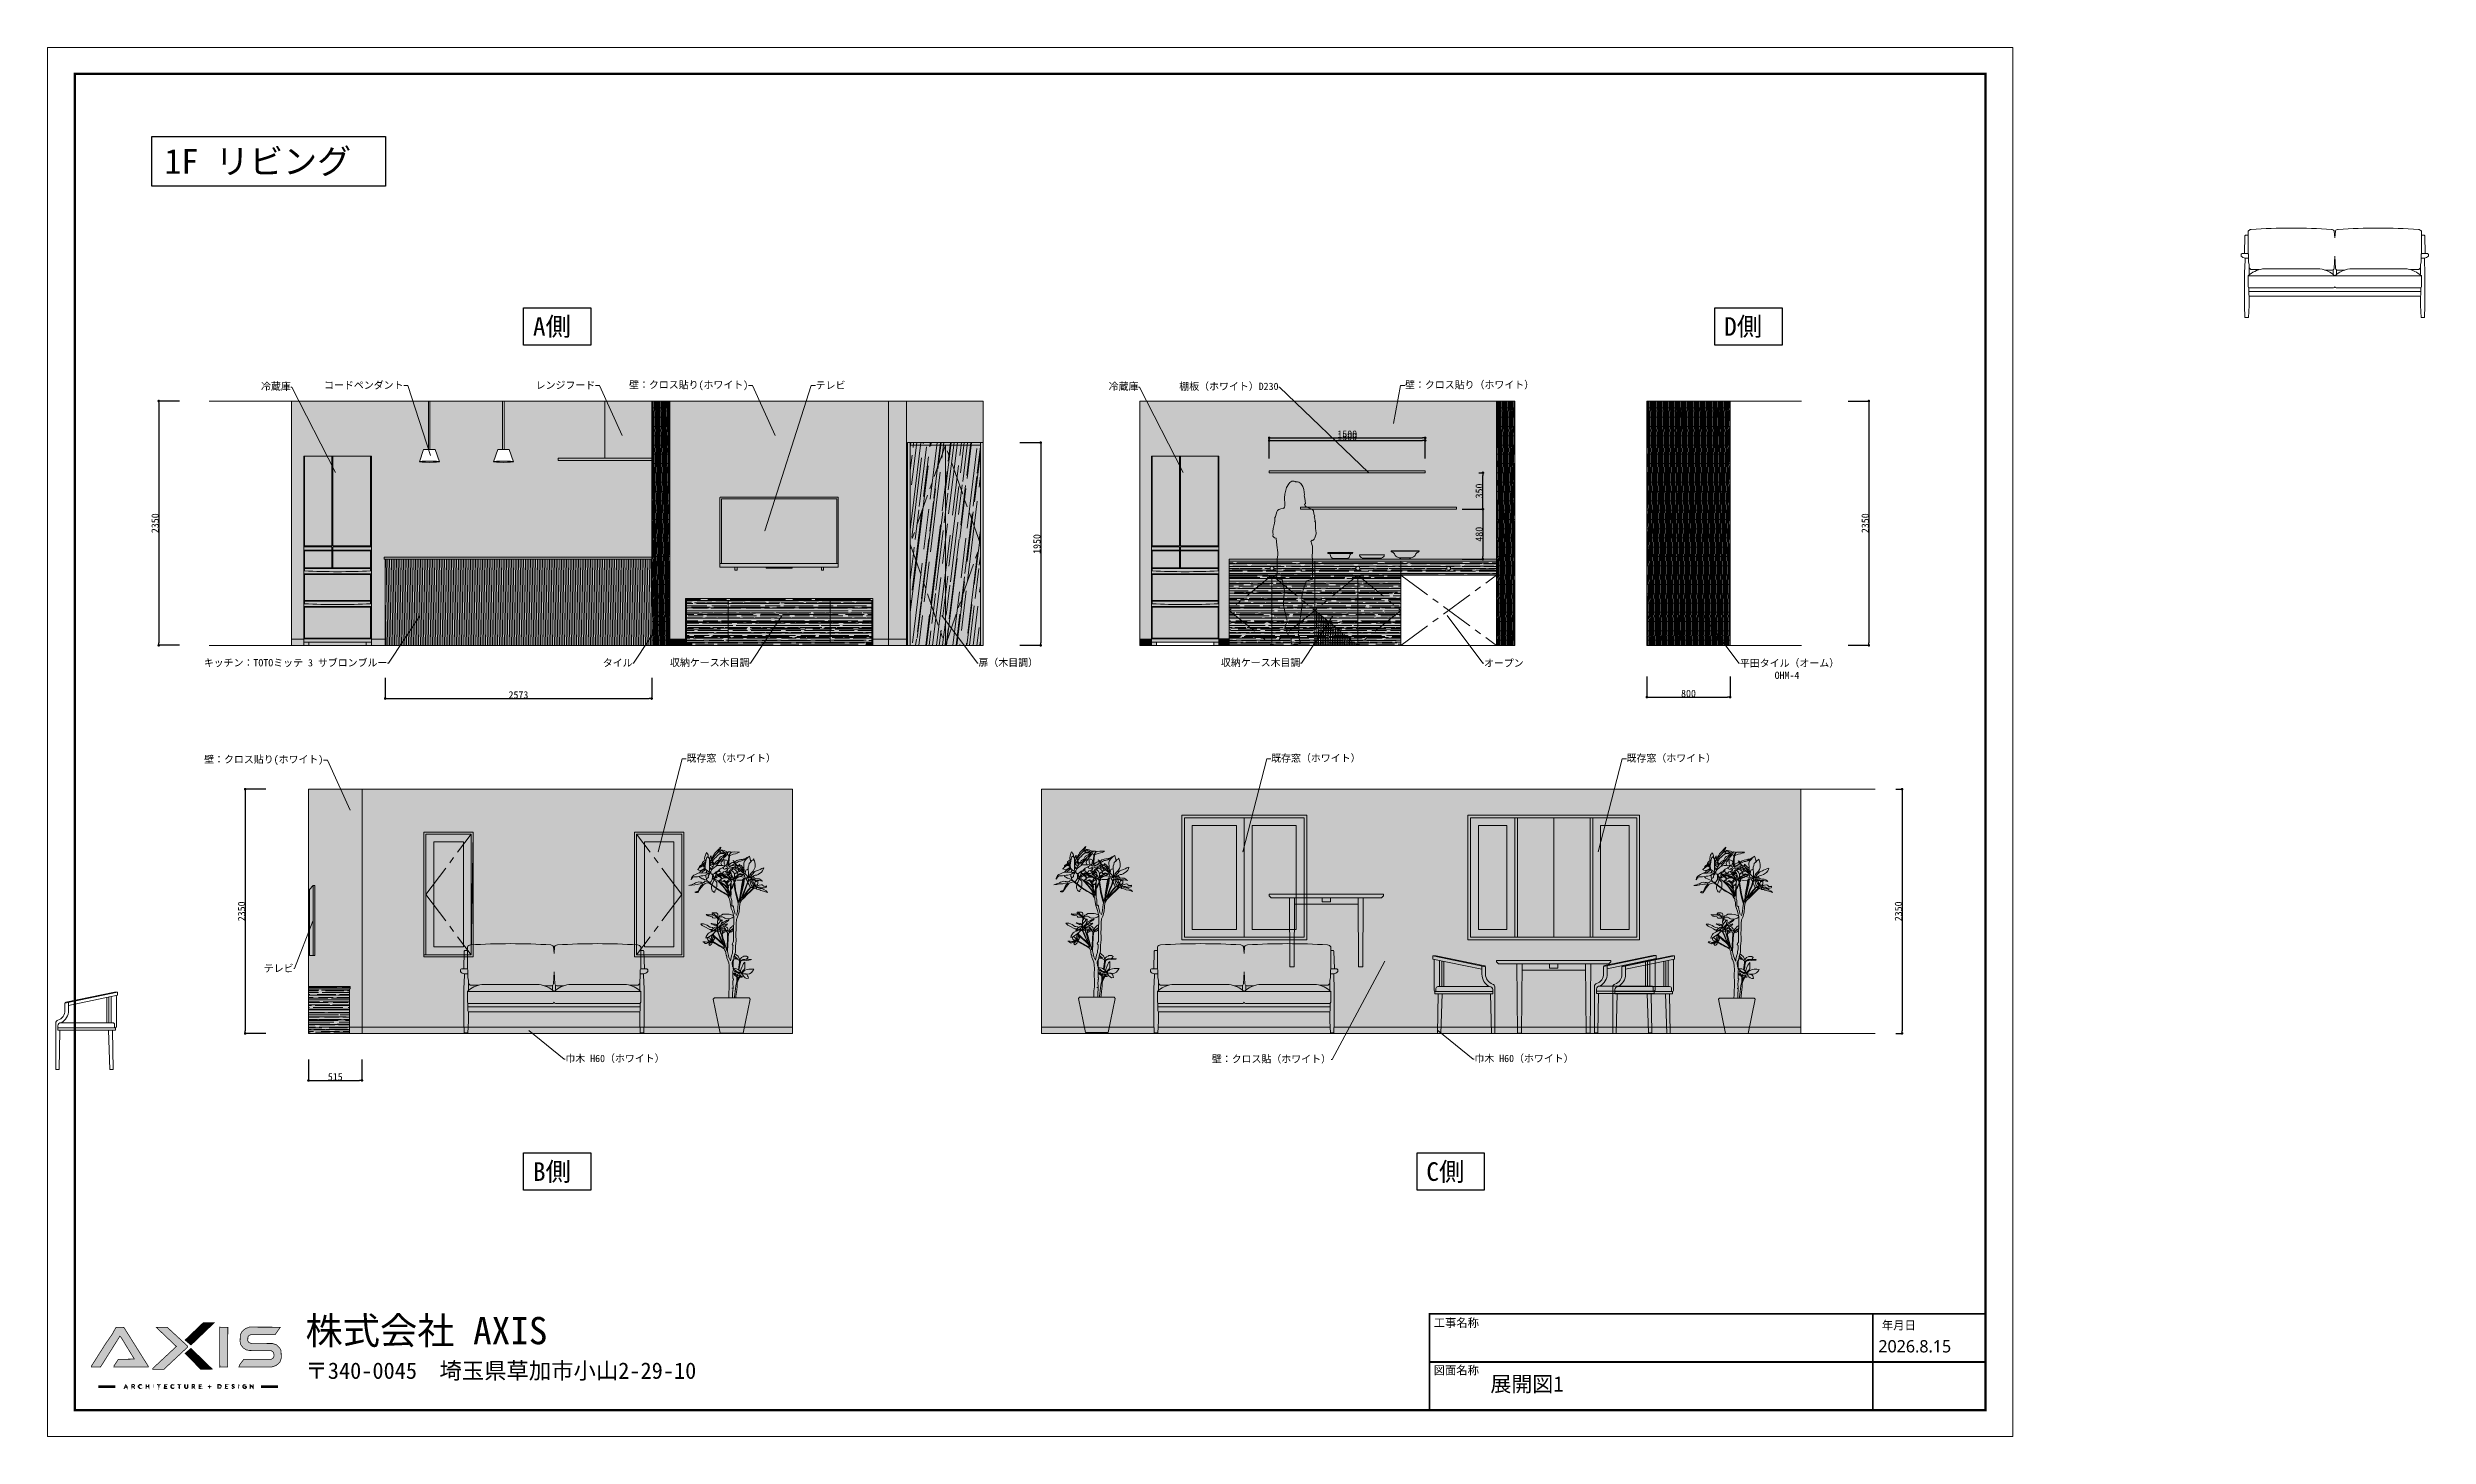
# Model space of a CAD drawing. Header units: millimetres. Extents: x -63086 to 83971, y -129912 to 13382.
# Drawn here: x 13391 to 36279, y -43624 to -30262 of the extents above; entities that cross this region are included whole.
import ezdxf
from ezdxf import colors
from ezdxf.entities.mleader import LeaderData, LeaderLine
from ezdxf.math import Vec2, Vec3

# ---------------------------------------------------------------- set-up
doc = ezdxf.new("R2010")
doc.units = ezdxf.units.MM
doc.linetypes.add('CENTER', pattern=[50.8, 31.75, -6.35, 6.35, -6.35])
doc.layers.get('0').update_dxf_attribs({"lineweight": 0})
for name, color, linetype, lineweight in [('004建具', 7, 'Continuous', 9), ('01用紙枠', 7, 'Continuous', 5), ('097家具', 7, 'Continuous', 0), ('展開', 7, 'Continuous', 9), ('展開建具用', 250, 'Continuous', 9), ('観葉植物', 92, 'Continuous', 9)]:
    doc.layers.add(name, color=color, linetype=linetype, lineweight=lineweight)
doc.layers.add('LOGO_DARK', color=7, linetype='Continuous', true_color=0x131b00)
doc.layers.add('LOGO_ORANGE', color=7, linetype='Continuous', true_color=0xdc6700)
doc.layers.add('文字', color=7, linetype='Continuous')
doc.styles.get("Standard").update_dxf_attribs({"font": 'MS Mincho.ttf'})
doc.styles.add('メイリオ', font='')
doc.styles.add('小岩', font='MS Mincho.ttf', dxfattribs={"height": 150})
doc.styles.get('メイリオ').set_extended_font_data('Meiryo')
doc.dimstyles.new('寸法', dxfattribs={"dimtxt": 70, "dimasz": 25, "dimexe": 1.5, "dimexo": 200, "dimtad": 1, "dimdec": 0, "dimtxsty": 'Standard', "dimblk": 'DOT', "dimcen": 2.5, "dimadec": 0, "dimazin": 0, "dimtfac": 1, "dimtdec": 0, "dimtmove": 0, "dimatfit": 3, "dimfxl": 200, "dimfxlon": 1, "dimarcsym": 0})
pattern_1 = [(0, (-8282.7, 1408.85), (0, 89.408), []), (90, (-8282.7, 1408.85), (-89.408, 89.408), [89.408, -89.408])]
pattern_2 = [(83, (-8282.7, 1408.85), (-69.92233, 222.52405), [1447.8, -193.04, 482.6, -96.52]), (83, (-8314.95, 1542.15), (-139.17757, -80.156), [289.56, -31.8516, 579.12, -72.39]), (83, (-8358.25, 1466.75), (-3.01966, 506.04398), [772.16, -135.128, 386.08, -96.52])]
pattern_3 = [(0, (-8282.7, 1408.853), (78.232, 35.56), [533.4, -71.12, 177.8, -35.56]), (0, (-8235.404, 1426.633), (-35.56, 47.2948), [106.68, -11.7348, 213.36, -26.67]), (0, (-8264.92, 1439.08), (184.912, 23.8252), [284.48, -49.784, 142.24, -35.56])]
pattern_4 = [(271, (-8282.699, 1408.853), (16.5074854, 0.288139), [])]

msp = doc.modelspace()

# ---------------------------------------------------------------- texts
at = {"ltscale": 10, "insert": (15869.5463, -42474.1957), "char_height": 262.619924, "attachment_point": 1, "style": '小岩'}
msp.add_mtext_dynamic_manual_height_columns('\\pxt3;株式会社 AXIS\\P{\\H0.6x;〒340-0045\u3000埼玉県草加市小山2-29-10}', width=7264.299633, gutter_width=1313.0996, heights=[0], dxfattribs=at)
at = {"layer": '01用紙枠', "style": 'メイリオ'}
for s, height, p in [('工事名称', 79.79576, (26716.0948, -42570.4404)), ('年月日', 79.79576, (31025.066, -42594.5491)), ('2026.8.15', 118.34631, (30991.3193, -42815.4722)), ('図面名称', 79.79576, (26716.0948, -43027.2712))]:
    msp.add_text(s, height=height, dxfattribs=at).set_placement(p)
at = {"layer": '文字', "ltscale": 10, "attachment_point": 1, "style": '小岩', "bg_fill": 16, "box_fill_scale": 1.5, "bg_fill_color": 256, "bg_fill_transparency": 0}
for s, width, gutter_width, heights, insert, char_height in [('1F リビング', 2006.31855, 1197.0042, [310.5371], (14513.7957, -31236.8966), 239.40084), ('A側', 467.083018, 893.9409, [0], (18056.1873, -32856.0586), 178.78817), ('D側', 467.083018, 893.9409, [0], (29508.7101, -32856.0586), 178.78817), ('B側', 467.083018, 893.9409, [0], (18056.1873, -40986.3208), 178.78817), ('C側', 467.083018, 893.9409, [0], (26645.3873, -40986.3208), 178.78817)]:
    msp.add_mtext_dynamic_manual_height_columns(s, width=width, gutter_width=gutter_width, heights=heights, dxfattribs=dict(at, insert=insert, char_height=char_height))
at = {"layer": '文字', "ltscale": 10, "insert": (27261.2066, -43045.0546), "char_height": 147.71164, "attachment_point": 1, "style": '小岩'}
msp.add_mtext_dynamic_manual_height_columns('展開図1', width=1814.497508, gutter_width=738.5582, heights=[0], dxfattribs=at)

# ---------------------------------------------------------------- blocks, each defined once
blk = doc.blocks.new('大型冷蔵庫7（CAD素材.com）')
at = {"color": 0, "linetype": 'ByBlock', "lineweight": -2}
for points in [[(-325, 1821), (325, 1821)], [(-54, 1821), (-54, 959), (-325, 959)], [(-325, 1821), (-325, 0), (-275, 0), (-275, 30)], [(-318, 1821), (-318, 959)], [(325, 959), (-46, 959), (-46, 1821)], [(325, 1821), (325, 0), (275, 0), (275, 30)], [(318, 1821), (318, 959)], [(-54, 746), (-54, 949), (-325, 949)], [(-54, 917), (-325, 917)], [(-46, 746), (-46, 949), (325, 949)], [(325, 917), (-46, 917)], [(325, 746), (-325, 746)], [(325, 740), (-325, 740)], [(325, 689), (-325, 689)], [(-318, 746), (-318, 908), (-54, 908)], [(-318, 740), (-318, 715)], [(-46, 908), (318, 908), (318, 746)], [(318, 740), (318, 715)], [(-318, 431), (-318, 682), (318, 682), (318, 431)], [(-325, 431), (325, 431)], [(325, 425), (-325, 425)], [(325, 374), (-325, 374)], [(-318, 425), (-318, 400)], [(-318, 69), (-318, 367), (318, 367), (318, 69)], [(318, 425), (318, 400)], [(-325, 69), (325, 69)], [(-325, 63), (325, 63)], [(325, 30), (-325, 30)]]:
    blk.add_lwpolyline(points, dxfattribs=at)
for points in [[(-318, 716, 0.022907), (318, 716)], [(-318, 400, 0.022907), (318, 400)]]:
    blk.add_lwpolyline(points, format="xyb", dxfattribs=at)
blk = doc.blocks.new('*U418')
at = {"color": 0, "linetype": 'ByBlock', "lineweight": -2}
blk.add_lwpolyline([(-569, 31), (-569, 698, -0.414214), (-566, 701), (566, 701, -0.414214), (569, 698), (569, 31, -0.414214), (566, 28), (-566, 28, -0.414214)], format="xyb", close=True, dxfattribs=at)
for points in [[(554, 63), (554, 685, 0.41421), (553, 686), (-552, 686, 0.414214), (-553, 685), (-553, 63)], [(-405, 28), (-405, 1, -0.414214), (-406, 0), (-424, 0, -0.414214), (-425, 1), (-425, 28)], [(-126, 28), (-126, 19, 0.414214), (-125, 18), (125, 18, 0.414214), (126, 19), (126, 28)], [(426, 28), (426, 1, -0.414214), (425, 0), (407, 0, -0.414214), (406, 1), (406, 28)]]:
    blk.add_lwpolyline(points, format="xyb", dxfattribs=at)
blk.add_lwpolyline([(-569, 63), (569, 63)], dxfattribs=at)
blk = doc.blocks.new('_Dot')
at = {"color": 0, "linetype": 'ByBlock', "lineweight": -2}
blk.add_line((-0.5, 0), (-1, 0), dxfattribs=at)
at = {"color": 0, "linetype": 'ByBlock', "const_width": 0.5}
blk.add_lwpolyline([(-0.25, 0, 1), (0.25, 0, 1)], format="xyb", close=True, dxfattribs=at)
blk = doc.blocks.new('*D449')
at = {"layer": 'Defpoints', "color": 0, "ltscale": 10, "transparency": 16777216}
for p in [(30251, -33663), (30251, -36013), (30900, -36013)]:
    blk.add_point(p, dxfattribs=at)
at = {"layer": '展開', "color": 0, "lineweight": -2, "ltscale": 10, "transparency": 16777216}
for p, q in [((30700, -33663), (30902, -33663)), ((30900, -33688), (30900, -35988)), ((30700, -36013), (30902, -36013))]:
    blk.add_line(p, q, dxfattribs=at)
at = {"layer": '展開', "color": 0, "lineweight": -2, "ltscale": 10, "transparency": 16777216, "xscale": 25, "yscale": 25, "zscale": 25}
for p, rotation in [((30900, -33663), 90), ((30900, -36013), 270)]:
    blk.add_blockref('_Dot', p, dxfattribs=dict(at, rotation=rotation))
at = {"layer": '展開', "color": 0, "ltscale": 10, "transparency": 16777216, "insert": (30865, -34838), "char_height": 70, "attachment_point": 5, "rotation": 90}
blk.add_mtext('2350', dxfattribs=at)
blk = doc.blocks.new('*D450')
at = {"layer": 'Defpoints', "color": 0, "ltscale": 10, "transparency": 16777216}
for p in [(14944, -33663), (14459, -36013), (14944, -36013)]:
    blk.add_point(p, dxfattribs=at)
at = {"layer": '展開', "color": 0, "lineweight": -2, "ltscale": 10, "transparency": 16777216}
for p, q in [((14659, -33663), (14458, -33663)), ((14459, -33688), (14459, -35988)), ((14659, -36013), (14458, -36013))]:
    blk.add_line(p, q, dxfattribs=at)
at = {"layer": '展開', "color": 0, "lineweight": -2, "ltscale": 10, "transparency": 16777216, "xscale": 25, "yscale": 25, "zscale": 25}
for p, rotation in [((14459, -33663), 90), ((14459, -36013), 270)]:
    blk.add_blockref('_Dot', p, dxfattribs=dict(at, rotation=rotation))
at = {"layer": '展開', "color": 0, "ltscale": 10, "transparency": 16777216, "insert": (14424, -34838), "char_height": 70, "attachment_point": 5, "rotation": 90}
blk.add_mtext('2350', dxfattribs=at)
blk = doc.blocks.new('*D451')
at = {"layer": 'Defpoints', "color": 0, "ltscale": 10, "transparency": 16777216}
for p in [(22384, -34063), (22384, -36013), (22938, -36013)]:
    blk.add_point(p, dxfattribs=at)
at = {"layer": '展開', "color": 0, "lineweight": -2, "ltscale": 10, "transparency": 16777216}
for p, q in [((22738, -34063), (22940, -34063)), ((22938, -34088), (22938, -35988)), ((22738, -36013), (22940, -36013))]:
    blk.add_line(p, q, dxfattribs=at)
at = {"layer": '展開', "color": 0, "lineweight": -2, "ltscale": 10, "transparency": 16777216, "xscale": 25, "yscale": 25, "zscale": 25}
for p, rotation in [((22938, -34063), 90), ((22938, -36013), 270)]:
    blk.add_blockref('_Dot', p, dxfattribs=dict(at, rotation=rotation))
at = {"layer": '展開', "color": 0, "ltscale": 10, "transparency": 16777216, "insert": (22902, -35038), "char_height": 70, "attachment_point": 5, "rotation": 90}
blk.add_mtext('1950', dxfattribs=at)
blk = doc.blocks.new('*D452')
at = {"layer": 'Defpoints', "color": 0, "ltscale": 10, "transparency": 16777216}
for p in [(28766, -35787), (29566, -35787), (29566, -36512)]:
    blk.add_point(p, dxfattribs=at)
at = {"layer": '展開', "color": 0, "lineweight": -2, "ltscale": 10, "transparency": 16777216}
for p, q in [((28766, -36312), (28766, -36514)), ((29566, -36312), (29566, -36514)), ((28791, -36512), (29541, -36512))]:
    blk.add_line(p, q, dxfattribs=at)
at = {"layer": '展開', "color": 0, "lineweight": -2, "ltscale": 10, "transparency": 16777216, "xscale": 25, "yscale": 25, "zscale": 25, "rotation": 180}
blk.add_blockref('_Dot', (28766, -36512), dxfattribs=at)
at = {"layer": '展開', "color": 0, "lineweight": -2, "ltscale": 10, "transparency": 16777216, "xscale": 25, "yscale": 25, "zscale": 25}
blk.add_blockref('_Dot', (29566, -36512), dxfattribs=at)
at = {"layer": '展開', "color": 0, "ltscale": 10, "transparency": 16777216, "insert": (29166, -36476), "char_height": 70, "attachment_point": 5}
blk.add_mtext('800', dxfattribs=at)
blk = doc.blocks.new('*D453')
at = {"layer": 'Defpoints', "color": 0, "ltscale": 10, "transparency": 16777216}
for p in [(26635, -34043), (25135, -34343), (26635, -34333)]:
    blk.add_point(p, dxfattribs=at)
at = {"layer": '展開', "color": 0, "lineweight": -2, "ltscale": 10, "transparency": 16777216}
for p, q in [((25135, -34143), (25135, -34041)), ((25160, -34043), (26610, -34043)), ((26635, -34133), (26635, -34041))]:
    blk.add_line(p, q, dxfattribs=at)
at = {"layer": '展開', "color": 0, "lineweight": -2, "ltscale": 10, "transparency": 16777216, "xscale": 25, "yscale": 25, "zscale": 25, "rotation": 180}
blk.add_blockref('_Dot', (25135, -34043), dxfattribs=at)
at = {"layer": '展開', "color": 0, "lineweight": -2, "ltscale": 10, "transparency": 16777216, "xscale": 25, "yscale": 25, "zscale": 25}
blk.add_blockref('_Dot', (26635, -34043), dxfattribs=at)
at = {"layer": '展開', "color": 0, "ltscale": 10, "transparency": 16777216, "insert": (25885, -34007), "char_height": 70, "attachment_point": 5}
blk.add_mtext('1500', dxfattribs=at)
blk = doc.blocks.new('*D473')
at = {"layer": 'Defpoints', "color": 0, "ltscale": 10, "transparency": 16777216}
for p in [(15898, -39478), (16413, -39478), (16413, -40199)]:
    blk.add_point(p, dxfattribs=at)
at = {"layer": '展開', "color": 0, "lineweight": -2, "ltscale": 10, "transparency": 16777216}
for p, q in [((15898, -39999), (15898, -40201)), ((16413, -39999), (16413, -40201)), ((15923, -40199), (16388, -40199))]:
    blk.add_line(p, q, dxfattribs=at)
at = {"layer": '展開', "color": 0, "lineweight": -2, "ltscale": 10, "transparency": 16777216, "xscale": 25, "yscale": 25, "zscale": 25, "rotation": 180}
blk.add_blockref('_Dot', (15898, -40199), dxfattribs=at)
at = {"layer": '展開', "color": 0, "lineweight": -2, "ltscale": 10, "transparency": 16777216, "xscale": 25, "yscale": 25, "zscale": 25}
blk.add_blockref('_Dot', (16413, -40199), dxfattribs=at)
at = {"layer": '展開', "color": 0, "ltscale": 10, "transparency": 16777216, "insert": (16156, -40164), "char_height": 70, "attachment_point": 5}
blk.add_mtext('515', dxfattribs=at)
blk = doc.blocks.new('*D474')
at = {"layer": 'Defpoints', "color": 0, "ltscale": 10, "transparency": 16777216}
for p in [(15898, -37397), (15290, -39747), (15898, -39747)]:
    blk.add_point(p, dxfattribs=at)
at = {"layer": '展開', "color": 0, "lineweight": -2, "ltscale": 10, "transparency": 16777216}
for p, q in [((15490, -37397), (15289, -37397)), ((15290, -37422), (15290, -39722)), ((15490, -39747), (15289, -39747))]:
    blk.add_line(p, q, dxfattribs=at)
at = {"layer": '展開', "color": 0, "lineweight": -2, "ltscale": 10, "transparency": 16777216, "xscale": 25, "yscale": 25, "zscale": 25}
for p, rotation in [((15290, -37397), 90), ((15290, -39747), 270)]:
    blk.add_blockref('_Dot', p, dxfattribs=dict(at, rotation=rotation))
at = {"layer": '展開', "color": 0, "ltscale": 10, "transparency": 16777216, "insert": (15255, -38572), "char_height": 70, "attachment_point": 5, "rotation": 90}
blk.add_mtext('2350', dxfattribs=at)
blk = doc.blocks.new('*D498')
at = {"layer": 'Defpoints', "color": 0, "ltscale": 10, "transparency": 16777216}
for p in [(30959, -37397), (30959, -39747), (31219, -39747)]:
    blk.add_point(p, dxfattribs=at)
at = {"layer": '展開', "color": 0, "lineweight": -2, "ltscale": 10, "transparency": 16777216}
for p, q in [((31159, -37397), (31221, -37397)), ((31219, -37422), (31219, -39722)), ((31159, -39747), (31221, -39747))]:
    blk.add_line(p, q, dxfattribs=at)
at = {"layer": '展開', "color": 0, "lineweight": -2, "ltscale": 10, "transparency": 16777216, "xscale": 25, "yscale": 25, "zscale": 25}
for p, rotation in [((31219, -37397), 90), ((31219, -39747), 270)]:
    blk.add_blockref('_Dot', p, dxfattribs=dict(at, rotation=rotation))
at = {"layer": '展開', "color": 0, "ltscale": 10, "transparency": 16777216, "insert": (31184, -38572), "char_height": 70, "attachment_point": 5, "rotation": 90}
blk.add_mtext('2350', dxfattribs=at)
blk = doc.blocks.new('*D499')
at = {"layer": 'Defpoints', "color": 0, "ltscale": 10, "transparency": 16777216}
for p in [(26635, -34017), (25135, -34546), (26635, -34526)]:
    blk.add_point(p, dxfattribs=at)
at = {"layer": '展開建具用', "color": 0, "lineweight": -2, "ltscale": 10, "transparency": 16777216}
for p, q in [((25135, -34217), (25135, -34015)), ((25160, -34017), (26610, -34017)), ((26635, -34217), (26635, -34015))]:
    blk.add_line(p, q, dxfattribs=at)
at = {"layer": '展開建具用', "color": 0, "lineweight": -2, "ltscale": 10, "transparency": 16777216, "xscale": 25, "yscale": 25, "zscale": 25, "rotation": 180}
blk.add_blockref('_Dot', (25135, -34017), dxfattribs=at)
at = {"layer": '展開建具用', "color": 0, "lineweight": -2, "ltscale": 10, "transparency": 16777216, "xscale": 25, "yscale": 25, "zscale": 25}
blk.add_blockref('_Dot', (26635, -34017), dxfattribs=at)
at = {"layer": '展開建具用', "color": 0, "ltscale": 10, "transparency": 16777216, "insert": (25885, -33981), "char_height": 70, "attachment_point": 5}
blk.add_mtext('1500', dxfattribs=at)
blk = doc.blocks.new('*D502')
at = {"layer": 'Defpoints', "color": 0, "ltscale": 10, "transparency": 16777216}
for p in [(26185, -34703), (26035, -35184), (27189, -35184)]:
    blk.add_point(p, dxfattribs=at)
at = {"layer": '展開建具用', "color": 0, "lineweight": -2, "ltscale": 10, "transparency": 16777216}
for p, q in [((26989, -34703), (27190, -34703)), ((27189, -34728), (27189, -35159)), ((26989, -35184), (27190, -35184))]:
    blk.add_line(p, q, dxfattribs=at)
at = {"layer": '展開建具用', "color": 0, "lineweight": -2, "ltscale": 10, "transparency": 16777216, "xscale": 25, "yscale": 25, "zscale": 25}
for p, rotation in [((27189, -34703), 90), ((27189, -35184), 270)]:
    blk.add_blockref('_Dot', p, dxfattribs=dict(at, rotation=rotation))
at = {"layer": '展開建具用', "color": 0, "ltscale": 10, "transparency": 16777216, "insert": (27153, -34944), "char_height": 70, "attachment_point": 5, "rotation": 90}
blk.add_mtext('480', dxfattribs=at)
blk = doc.blocks.new('*D503')
at = {"layer": 'Defpoints', "color": 0, "ltscale": 10, "transparency": 16777216}
for p in [(26950, -34353), (27190, -34353), (27207, -34703)]:
    blk.add_point(p, dxfattribs=at)
at = {"layer": '展開建具用', "color": 0, "lineweight": -2, "ltscale": 10, "transparency": 16777216}
for p, q in [((27150, -34353), (27191, -34353)), ((27190, -34678), (27190, -34378)), ((27190, -34703), (27188, -34703))]:
    blk.add_line(p, q, dxfattribs=at)
at = {"layer": '展開建具用', "color": 0, "lineweight": -2, "ltscale": 10, "transparency": 16777216, "xscale": 25, "yscale": 25, "zscale": 25}
for p, rotation in [((27190, -34353), 90), ((27190, -34703), 270)]:
    blk.add_blockref('_Dot', p, dxfattribs=dict(at, rotation=rotation))
at = {"layer": '展開建具用', "color": 0, "ltscale": 10, "transparency": 16777216, "insert": (27154, -34528), "char_height": 70, "attachment_point": 5, "rotation": 90}
blk.add_mtext('350', dxfattribs=at)
blk = doc.blocks.new('*D504')
at = {"layer": 'Defpoints', "color": 0, "ltscale": 10, "transparency": 16777216}
for p in [(16636, -36083), (19198, -36083), (19198, -36525)]:
    blk.add_point(p, dxfattribs=at)
at = {"layer": '文字', "color": 0, "lineweight": -2, "ltscale": 10, "transparency": 16777216}
for p, q in [((16636, -36325), (16636, -36527)), ((19198, -36325), (19198, -36527)), ((16661, -36525), (19173, -36525))]:
    blk.add_line(p, q, dxfattribs=at)
at = {"layer": '文字', "color": 0, "lineweight": -2, "ltscale": 10, "transparency": 16777216, "xscale": 25, "yscale": 25, "zscale": 25, "rotation": 180}
blk.add_blockref('_Dot', (16636, -36525), dxfattribs=at)
at = {"layer": '文字', "color": 0, "lineweight": -2, "ltscale": 10, "transparency": 16777216, "xscale": 25, "yscale": 25, "zscale": 25}
blk.add_blockref('_Dot', (19198, -36525), dxfattribs=at)
at = {"layer": '文字', "color": 0, "ltscale": 10, "transparency": 16777216, "insert": (17917, -36490), "char_height": 70, "attachment_point": 5}
blk.add_mtext('2573', dxfattribs=at)
blk = doc.blocks.new('人物（CAD素材.com）0dd6969a')
at = {"color": 0, "linetype": 'ByBlock', "lineweight": -2}
for points in [[(-63, 1388), (-63, 1378), (-59, 1334), (-60, 1312), (-63, 1298), (-69, 1289), (-76, 1287), (-98, 1284), (-117, 1276), (-130, 1266), (-138, 1253), (-150, 1209), (-150, 1207), (-149, 1206), (-150, 1204), (-154, 1203), (-156, 1200), (-157, 1195), (-158, 1184), (-158, 1166), (-161, 1145), (-173, 1093), (-177, 1065), (-176, 1052), (-173, 1039), (-174, 1034), (-177, 1027), (-177, 1021), (-171, 1014), (-160, 1005), (-147, 1000), (-146, 1002), (-144, 1002), (-138, 934), (-128, 862), (-129, 838), (-135, 802), (-133, 676), (-140, 613), (-118, 605), (-85, 604), (-65, 498), (-70, 435), (-72, 356), (-60, 294), (-40, 222), (-38, 195), (-47, 180), (-52, 174), (-56, 146), (-53, 144), (-42, 121), (-41, 115), (-40, 94), (-34, 81), (-30, 79), (-26, 60), (-20, 55), (-10, 51), (5, 50), (7, 48), (6, 41), (3, 37), (1, 33), (0, 0), (4, -12), (11, -20), (24, -24), (58, -25), (66, -24), (72, -20), (76, -16), (77, -14), (79, -13), (80, -12), (82, -12), (84, -11), (87, -9), (90, -5), (90, -3), (91, -1), (90, 1), (86, 11), (85, 13), (85, 14), (86, 15), (86, 17), (85, 18), (82, 24), (82, 26), (77, 36), (73, 43), (71, 60), (69, 71), (72, 74), (73, 84), (73, 94), (72, 103), (74, 117), (77, 122), (78, 130), (76, 135), (72, 139), (74, 145), (107, 354), (103, 441), (119, 515), (148, 590), (205, 606), (206, 806), (201, 813), (205, 883), (207, 925), (198, 940), (195, 954), (191, 967), (197, 975), (200, 981), (202, 980), (202, 979), (204, 978), (206, 979), (211, 981), (216, 984), (222, 991), (225, 996), (227, 1003), (239, 1034), (240, 1043), (241, 1052), (238, 1070), (233, 1096), (235, 1154), (229, 1162), (229, 1165), (230, 1166), (229, 1187), (223, 1205), (224, 1205), (226, 1207), (228, 1212), (219, 1233), (216, 1262), (201, 1281), (182, 1287), (144, 1301), (136, 1311), (129, 1325), (138, 1333), (133, 1381), (127, 1411), (130, 1416), (123, 1469), (112, 1498), (93, 1525), (75, 1538), (62, 1543), (48, 1542), (43, 1542), (38, 1546), (30, 1550), (19, 1550), (8, 1549), (-13, 1535), (-23, 1523), (-43, 1489), (-52, 1461), (-59, 1424)], [(202, 980), (202, 980)]]:
    blk.add_lwpolyline(points, close=True, dxfattribs=at)
blk = doc.blocks.new('食器（CAD素材.com）2')
at = {"color": 0, "linetype": 'ByBlock', "lineweight": -2}
blk.add_lwpolyline([(-134, 80, 0.414207), (-135, 79), (-135, 78, 0.208241), (-133, 73, 0.096197), (-117, 63), (-116, 63, -0.231159), (-104, 50, 0.217652), (-81, 23, 0.061534), (-51, 12, -0.237836), (-50, 11, 0.002122), (-46, 2, 0.295161), (-43, 0), (43, 0, 0.295161), (46, 2, 0.002122), (50, 11, -0.237836), (51, 12, 0.061534), (81, 23, 0.217652), (104, 50, -0.231159), (116, 63), (117, 63, 0.096197), (133, 73, 0.208241), (135, 78), (135, 79, 0.414207), (134, 80)], format="xyb", close=True, dxfattribs=at)
for points in [[(135, 78), (-135, 78)], [(-50, 11), (50, 11)]]:
    blk.add_lwpolyline(points, dxfattribs=at)
blk = doc.blocks.new('食器（CAD素材.com）4')
at = {"color": 0, "linetype": 'ByBlock', "lineweight": -2}
blk.add_lwpolyline([(87, 0), (-87, 0, -0.414214), (-90, 3), (-90, 8, 0.321083), (-90, 9, -0.017841), (-102, 16, -0.097218), (-116, 30, -0.134812), (-120, 40), (-120, 40, -0.357614), (-120, 40), (120, 40, -0.357614), (120, 40), (120, 40, -0.134812), (116, 30, -0.097218), (102, 16, -0.017841), (90, 9, 0.321083), (90, 8), (90, 3, -0.414214)], format="xyb", close=True, dxfattribs=at)
blk.add_lwpolyline([(-90, 8), (90, 8)], dxfattribs=at)
blk = doc.blocks.new('食器（CAD素材.com）6')
at = {"color": 0, "linetype": 'ByBlock', "lineweight": -2}
blk.add_lwpolyline([(115, 54, 0.959566), (115, 65), (-115, 65, 0.959566), (-115, 54)], format="xyb", close=True, dxfattribs=at)
blk.add_lwpolyline([(-107, 54, -0.241161), (-96, 44), (-86, 16, 0.215146), (-77, 8, -0.15828), (-71, 4, 0.013009), (-69, 1, 0.224352), (-67, 0), (67, 0, 0.224352), (69, 1, 0.013009), (71, 4, -0.15828), (77, 8, 0.215146), (86, 16), (96, 44, -0.241161), (107, 54)], format="xyb", dxfattribs=at)
blk.add_lwpolyline([(74, 7), (-74, 7)], dxfattribs=at)
blk = doc.blocks.new('ソファ（CAD素材.com）3eb306b7')
at = {"color": 0, "linetype": 'ByBlock', "lineweight": -2}
for p, q in [((30, 618), (30, 828)), ((1697, 618), (1697, 828))]:
    blk.add_line(p, q, dxfattribs=at)
for points in [[(30, 792), (5, 792), (-1, 786), (-5, 616)], [(1697, 792), (1722, 792), (1728, 786), (1732, 616)], [(41, 204), (41, 114), (35, 0), (0, 0), (-3, 110), (-3, 428), (2, 552), (2, 570)], [(138, 461), (56, 461), (40, 476)], [(1590, 461), (1671, 461), (1687, 476)], [(1687, 204), (1687, 114), (1693, 0), (1727, 0), (1730, 110), (1730, 428), (1725, 552), (1725, 570)], [(1691, 250), (36, 250)], [(849, 418), (849, 457)], [(879, 418), (879, 457)]]:
    blk.add_lwpolyline(points, dxfattribs=at)
for points in [[(30, 828, -0.189801), (60, 847, -0.031519), (832, 847, -0.186787), (858, 833), (864, 764), (869, 833, -0.186787), (896, 847, -0.031519), (1667, 847, -0.189801), (1697, 828)], [(40, 416), (40, 506), (34, 533), (34, 607, 0.29329), (25, 616), (-27, 616, 0.203999), (-36, 608), (-36, 590, 0.207405), (2, 570), (34, 570)], [(864, 399, 0.156213), (721, 466), (168, 466, 0.152199), (30, 399), (1697, 399)], [(959, 454), (890, 454, -0.315355), (870, 472), (864, 588), (857, 472, -0.315355), (838, 454), (768, 454)], [(864, 399, -0.156213), (1007, 466), (1559, 466, -0.152199), (1697, 399)], [(1687, 416), (1687, 506), (1693, 533), (1693, 607, -0.29329), (1702, 616), (1754, 616, -0.203999), (1764, 608), (1764, 590, -0.207405), (1725, 570), (1693, 570)], [(30, 399), (30, 297, 0.333448), (43, 283)], [(851, 283), (36, 283), (36, 213, 0.335886), (45, 204), (1682, 204, 0.319264), (1691, 213), (1691, 283)], [(851, 283, 0.32414), (864, 296, 0.294661), (876, 283), (1691, 283)], [(1684, 283, 0.333448), (1697, 297), (1697, 399)]]:
    blk.add_lwpolyline(points, format="xyb", dxfattribs=at)
blk = doc.blocks.new('*U942')
at = {"color": 0, "linetype": 'ByBlock', "lineweight": -2}
for points in [[(124, 617), (595, 715), (595, 745), (565, 745), (97, 650, 0.355967), (89, 640), (89, 570, -0.322859), (21, 475, 0.322859), (0, 447), (0, 0), (32, 0), (41, 380)], [(578, 712, -0.34029), (584, 704), (584, 418, -0.414214), (569, 403)], [(124, 648), (124, 570, -0.275262), (53, 451)], [(20, 403), (20, 421, -0.414214), (50, 451), (547, 451, -0.387428), (566, 432), (566, 403)]]:
    blk.add_lwpolyline(points, format="xyb", dxfattribs=at)
for points in [[(595, 745), (89, 640)], [(491, 693), (491, 451)], [(509, 451), (509, 697)], [(533, 451), (533, 702)], [(545, 380), (551, 0), (519, 0), (506, 380)]]:
    blk.add_lwpolyline(points, dxfattribs=at)
blk.add_lwpolyline([(20, 380), (576, 380), (576, 403), (20, 403)], close=True, dxfattribs=at)
blk = doc.blocks.new('円テーブル（CAD素材.com）')
at = {"color": 0, "linetype": 'ByBlock', "lineweight": -2}
blk.add_lwpolyline([(530, 665), (-530, 665, -0.198912), (-530, 665), (-550, 685), (-550, 699, -0.414214), (-549, 700), (549, 700, -0.414214), (550, 699), (550, 685), (530, 665, -0.198883)], format="xyb", close=True, dxfattribs=at)
for points in [[(-305, 665), (-310, 1, -0.412013), (-311, 0), (-349, 0, -0.412013), (-350, 1), (-355, 665)], [(-40, 665), (-40, 626, 0.414214), (-39, 625), (39, 625, 0.414214), (40, 626), (40, 665)], [(305, 665), (310, 1, 0.410365), (311, 0), (349, 0, 0.413666), (350, 1), (355, 665)]]:
    blk.add_lwpolyline(points, format="xyb", dxfattribs=at)
blk.add_lwpolyline([(-305, 605), (305, 605)], dxfattribs=at)
blk = doc.blocks.new('パキラ2（CAD素材.com）')
at = {"color": 0, "linetype": 'ByBlock', "lineweight": -2}
for points in [[(-256, 1593), (-263, 1584), (-295, 1566), (-301, 1566), (-317, 1570), (-329, 1576), (-323, 1579), (-312, 1590), (-299, 1599), (-285, 1606), (-272, 1608)], [(-253, 1631), (-264, 1625), (-278, 1615), (-291, 1609), (-306, 1599), (-312, 1598), (-309, 1604), (-300, 1612), (-289, 1621), (-273, 1631), (-262, 1640), (-250, 1648)], [(-282, 1624), (-283, 1634), (-280, 1643), (-267, 1655), (-260, 1658), (-251, 1657)], [(-265, 1623), (-266, 1612), (-263, 1606), (-262, 1600), (-264, 1598), (-273, 1609), (-275, 1616)], [(-253, 1658), (-258, 1667), (-260, 1682), (-257, 1698), (-252, 1713), (-248, 1724), (-241, 1737), (-232, 1726), (-227, 1717), (-225, 1709), (-225, 1689)], [(-208, 1540), (-214, 1570), (-213, 1605), (-214, 1635), (-215, 1660), (-215, 1676), (-224, 1689), (-233, 1697), (-239, 1691), (-247, 1672), (-250, 1648), (-255, 1614), (-254, 1581), (-247, 1573), (-232, 1563), (-226, 1558), (-219, 1553), (-214, 1551), (-210, 1540)], [(-198, 1666), (-197, 1690), (-198, 1707), (-203, 1699), (-210, 1686), (-215, 1669), (-214, 1664), (-206, 1662), (-201, 1660)], [(-201, 1659), (-208, 1645), (-208, 1639), (-214, 1623)], [(-201, 1658), (-214, 1655)], [(-206, 1651), (-214, 1647)], [(-171, 1621), (-178, 1622), (-184, 1622), (-196, 1621), (-200, 1619), (-213, 1616)], [(-180, 1604), (-192, 1606), (-208, 1612), (-212, 1615)], [(-208, 1618), (-207, 1627), (-203, 1632), (-199, 1636), (-197, 1641), (-193, 1644), (-192, 1645)], [(-202, 1542), (-201, 1556), (-197, 1563), (-191, 1574), (-168, 1595), (-151, 1607), (-136, 1612), (-121, 1614), (-104, 1614), (-85, 1613), (-60, 1617), (-59, 1617), (-69, 1604), (-88, 1590), (-111, 1580), (-130, 1561), (-151, 1552), (-165, 1538), (-177, 1530), (-193, 1530), (-199, 1535), (-204, 1536), (-205, 1535)], [(-196, 1667), (-194, 1679), (-189, 1688), (-181, 1701), (-174, 1711), (-166, 1726), (-159, 1735), (-141, 1754), (-124, 1771), (-116, 1782), (-104, 1791), (-104, 1788), (-109, 1777), (-125, 1756), (-132, 1743), (-141, 1732)], [(-187, 1649), (-177, 1665), (-166, 1681), (-151, 1694), (-136, 1710), (-125, 1719), (-112, 1728), (-115, 1735), (-111, 1743), (-103, 1753), (-99, 1759), (-114, 1752), (-132, 1740), (-153, 1719), (-178, 1686), (-187, 1669), (-193, 1657)], [(-193, 1578), (-188, 1592), (-185, 1600), (-178, 1607), (-171, 1621)], [(-171, 1622), (-184, 1635), (-192, 1645)], [(-186, 1651), (-178, 1641), (-165, 1629)], [(-35, 1743), (-40, 1743), (-47, 1737), (-64, 1721), (-83, 1708), (-101, 1700), (-111, 1692), (-119, 1680), (-126, 1666), (-130, 1662), (-137, 1661), (-150, 1652), (-158, 1640), (-166, 1631), (-171, 1621)], [(-55, 1722), (-74, 1704), (-108, 1671), (-127, 1653), (-151, 1631), (-155, 1624)], [(-149, 1609), (-143, 1618), (-123, 1642), (-115, 1652), (-105, 1662), (-102, 1667), (-88, 1669), (-82, 1672), (-71, 1689), (-60, 1700), (-53, 1709), (-44, 1720)], [(-62, 1723), (-73, 1726), (-82, 1728), (-107, 1729), (-116, 1728)], [(-58, 1736), (-102, 1735), (-114, 1734)], [(-41, 1742), (-48, 1746), (-61, 1752), (-74, 1757), (-88, 1760), (-105, 1760), (-103, 1759), (-91, 1753), (-83, 1748), (-72, 1743), (-53, 1733)], [(-28, 1614), (-35, 1609), (-47, 1605), (-53, 1608), (-52, 1615), (-49, 1621), (-45, 1628), (-43, 1638), (-37, 1644), (-37, 1647), (-38, 1652), (-40, 1656), (-44, 1661), (-50, 1664), (-62, 1666), (-68, 1669), (-76, 1671), (-82, 1667), (-90, 1658), (-99, 1650), (-103, 1637), (-102, 1631), (-95, 1615)], [(-68, 1624), (-72, 1638), (-72, 1649), (-72, 1661)], [(-20, 1714), (-22, 1719), (-21, 1723), (-19, 1729), (-13, 1732), (-12, 1741), (-16, 1744), (-31, 1745), (-35, 1743), (-36, 1737), (-43, 1719), (-43, 1719)], [(-42, 1718), (-28, 1711), (-31, 1657), (-36, 1610)], [(-21, 1714), (-17, 1721), (-14, 1729), (-9, 1736), (1, 1742), (28, 1744), (75, 1743), (66, 1738), (52, 1732), (36, 1727), (13, 1723), (-16, 1711), (-21, 1708), (-25, 1672), (-27, 1642), (-31, 1614)], [(34, 1642), (24, 1642), (8, 1641), (-1, 1638), (-15, 1630), (-24, 1619), (-30, 1613)], [(33, 1642), (41, 1654), (50, 1661), (60, 1664), (72, 1667), (87, 1670), (104, 1671), (109, 1675), (122, 1677), (145, 1689), (150, 1689), (141, 1679), (130, 1675), (123, 1670), (105, 1661), (85, 1654), (72, 1654), (63, 1650), (46, 1640), (32, 1636), (21, 1625), (10, 1620), (-18, 1608), (-28, 1600)], [(-27, 1598), (-9, 1608), (-2, 1610), (11, 1612), (26, 1610), (31, 1604), (33, 1600), (32, 1589)], [(32, 1644), (22, 1655), (13, 1661), (16, 1654), (24, 1642)], [(32, 1599), (50, 1600), (53, 1602), (58, 1603), (62, 1608), (69, 1609), (71, 1612), (62, 1613), (56, 1614), (44, 1614), (39, 1612), (29, 1605)], [(44, 1612), (31, 1633)], [(53, 1614), (43, 1624), (35, 1637)], [(121, 1567), (121, 1558), (121, 1549), (119, 1550), (100, 1572), (86, 1582), (70, 1587), (56, 1595), (54, 1603)], [(118, 1588), (104, 1598), (90, 1613), (79, 1621), (74, 1627), (73, 1624), (75, 1610), (80, 1600), (105, 1581), (120, 1570)], [(183, 1647), (182, 1666), (172, 1699), (170, 1704), (154, 1691), (136, 1671), (123, 1655), (116, 1637), (118, 1591), (120, 1567)], [(170, 1494), (170, 1510), (175, 1524), (181, 1532), (207, 1560), (217, 1577), (224, 1597), (226, 1614), (225, 1626), (222, 1643), (218, 1658), (214, 1665), (212, 1677), (205, 1669), (194, 1661), (185, 1650), (167, 1634), (164, 1615), (158, 1600), (157, 1572), (160, 1547), (161, 1517), (164, 1501), (166, 1496)], [(-222, 1448), (-229, 1448), (-237, 1446), (-245, 1443), (-256, 1440), (-268, 1432), (-276, 1423), (-294, 1401), (-312, 1375), (-318, 1364), (-320, 1358), (-328, 1353), (-340, 1353), (-347, 1354), (-353, 1357), (-346, 1359), (-336, 1364), (-325, 1363), (-321, 1366), (-317, 1378), (-312, 1391), (-304, 1404), (-293, 1420), (-282, 1432), (-278, 1438), (-284, 1440), (-302, 1436), (-318, 1435), (-328, 1431), (-354, 1429), (-383, 1423), (-412, 1421), (-403, 1425), (-388, 1429), (-375, 1435), (-358, 1440), (-348, 1446), (-336, 1451), (-318, 1455), (-303, 1452), (-293, 1452), (-283, 1448), (-274, 1449), (-267, 1449), (-266, 1454), (-258, 1458), (-242, 1463), (-232, 1462)], [(-212, 1533), (-222, 1531), (-235, 1533), (-239, 1528), (-252, 1520), (-278, 1513), (-294, 1513), (-330, 1506), (-362, 1506), (-370, 1502), (-376, 1497), (-383, 1489), (-385, 1482), (-389, 1476), (-390, 1480), (-388, 1492), (-377, 1509), (-365, 1520), (-348, 1528), (-323, 1540), (-305, 1542), (-286, 1541), (-256, 1543), (-237, 1543), (-229, 1540), (-210, 1540)], [(-313, 1509), (-310, 1504), (-303, 1499), (-298, 1494), (-283, 1486), (-274, 1485), (-260, 1477), (-253, 1475), (-240, 1472)], [(-311, 1543), (-302, 1551), (-290, 1562), (-252, 1580)], [(-288, 1543), (-278, 1555), (-269, 1561), (-252, 1571), (-246, 1575)], [(-248, 1521), (-248, 1502), (-244, 1494), (-243, 1489), (-241, 1485)], [(-235, 1565), (-239, 1560), (-242, 1556), (-242, 1546), (-243, 1544)], [(-191, 1531), (-186, 1518), (-185, 1502), (-187, 1480), (-199, 1461), (-207, 1449), (-217, 1454), (-233, 1462), (-240, 1471), (-242, 1481), (-239, 1489), (-230, 1496), (-224, 1501), (-225, 1512), (-221, 1521), (-216, 1527), (-210, 1531)], [(-222, 1448), (-186, 1422), (-152, 1396), (-142, 1390), (-124, 1377), (-111, 1369), (-98, 1360), (-78, 1351), (-42, 1328), (-34, 1315), (-28, 1305), (-23, 1296), (-20, 1289), (-18, 1278)], [(-23, 1324), (-24, 1321), (-23, 1313), (-25, 1313), (-27, 1315), (-31, 1324), (-40, 1330), (-55, 1342), (-76, 1354), (-96, 1364), (-121, 1380), (-141, 1393), (-158, 1405), (-193, 1432), (-220, 1455)], [(-190, 1574), (-201, 1585), (-206, 1592), (-213, 1596)], [(-213, 1593), (-210, 1586), (-205, 1582), (-198, 1574), (-192, 1573)], [(-191, 1423), (-194, 1410), (-194, 1397), (-192, 1383), (-187, 1370), (-179, 1363), (-171, 1358), (-163, 1358), (-163, 1365), (-159, 1377), (-153, 1379), (-147, 1392)], [(-163, 1489), (-187, 1488)], [(-163, 1483), (-166, 1474), (-172, 1468), (-180, 1448), (-184, 1442), (-187, 1433), (-187, 1430)], [(-163, 1483), (-186, 1482)], [(-185, 1506), (-182, 1505), (-173, 1501), (-167, 1495), (-163, 1490)], [(-150, 1536), (-154, 1524), (-155, 1514), (-158, 1494), (-163, 1499), (-169, 1505), (-175, 1507), (-179, 1532)], [(-156, 1480), (-159, 1476), (-160, 1470), (-157, 1464), (-148, 1458), (-144, 1450), (-143, 1435), (-144, 1412), (-147, 1397)], [(-158, 1544), (-131, 1517), (-104, 1494), (-94, 1484)], [(-156, 1490), (-150, 1495), (-146, 1498), (-134, 1504), (-121, 1507)], [(-155, 1490), (-151, 1505), (-147, 1510), (-137, 1519)], [(-121, 1465), (-130, 1465), (-142, 1471), (-155, 1480)], [(-150, 1551), (-151, 1545), (-150, 1540), (-119, 1514), (-104, 1500), (-92, 1489)], [(-117, 1558), (-132, 1552), (-143, 1548), (-148, 1539)], [(-24, 1326), (-30, 1334), (-40, 1351), (-54, 1371), (-70, 1396), (-91, 1422), (-120, 1452), (-134, 1467)], [(-131, 1525), (-123, 1530), (-114, 1535), (-100, 1539)], [(-38, 1397), (-49, 1410), (-62, 1423), (-77, 1435), (-94, 1448), (-123, 1465)], [(-121, 1465), (-113, 1473), (-102, 1481)], [(-40, 1521), (-45, 1524), (-61, 1529), (-72, 1530), (-102, 1531), (-107, 1529), (-118, 1522), (-120, 1519), (-120, 1518), (-113, 1518), (-99, 1519), (-75, 1519), (-67, 1516), (-49, 1508), (-39, 1501)], [(-113, 1575), (-116, 1570), (-116, 1563), (-119, 1556), (-109, 1551), (-100, 1540), (-96, 1530), (-78, 1554), (-60, 1557), (-51, 1563), (-42, 1570), (-42, 1580), (-53, 1580), (-67, 1577)], [(-29, 1345), (-29, 1360), (-34, 1369), (-36, 1378), (-42, 1390), (-49, 1401), (-68, 1423), (-99, 1445), (-113, 1455), (-117, 1457), (-105, 1443), (-88, 1425), (-59, 1387), (-45, 1370), (-31, 1345)], [(-84, 1514), (-95, 1514), (-113, 1511)], [(-71, 1496), (-96, 1485), (-103, 1480), (-105, 1477), (-106, 1473), (-103, 1468), (-96, 1464), (-78, 1459), (-69, 1458)], [(-71, 1496), (-82, 1507), (-86, 1519)], [(-84, 1593), (-79, 1585), (-76, 1579)], [(-80, 1521), (-78, 1514), (-74, 1511), (-69, 1503), (-65, 1497)], [(-79, 1469), (-65, 1455), (-53, 1441), (-47, 1430)], [(-62, 1510), (-74, 1512)], [(-71, 1496), (-58, 1496), (-46, 1494)], [(-71, 1472), (-57, 1455), (-51, 1446)], [(-38, 1595), (-62, 1582), (-69, 1578)], [(-60, 1496), (-64, 1516)], [(-61, 1558), (-50, 1542), (-33, 1524), (-21, 1507), (-6, 1490)], [(-56, 1497), (-60, 1513)], [(-60, 1459), (-52, 1460)], [(-53, 1510), (-53, 1495)], [(-52, 1460), (-52, 1448)], [(-48, 1494), (-47, 1507)], [(-47, 1565), (-40, 1548), (-29, 1539), (-29, 1530), (-23, 1526), (-9, 1521), (1, 1498), (4, 1484)], [(-47, 1461), (-38, 1466), (-36, 1469), (-28, 1476)], [(-47, 1461), (-46, 1453), (-45, 1443), (-42, 1449), (-37, 1452), (-33, 1456)], [(-47, 1431), (-43, 1416), (-39, 1401), (-36, 1389), (-28, 1373)], [(-6, 1484), (-14, 1482), (-22, 1482), (-25, 1483), (-33, 1489), (-35, 1492), (-37, 1493), (-46, 1494)], [(16, 1593), (5, 1593), (-8, 1590), (-23, 1589), (-37, 1582), (-42, 1577)], [(-5, 1488), (-13, 1491), (-19, 1498), (-25, 1509), (-33, 1515), (-41, 1521)], [(-6, 1484), (-18, 1486), (-24, 1489), (-29, 1494), (-40, 1502)], [(-3, 1460), (-4, 1464), (-7, 1466), (-13, 1467), (-24, 1463), (-28, 1460), (-32, 1457), (-37, 1450), (-37, 1444), (-39, 1436), (-38, 1422)], [(-35, 1544), (-29, 1553), (-24, 1560), (-18, 1566)], [(-3, 1458), (-6, 1449), (-10, 1439), (-21, 1425), (-27, 1423), (-34, 1416), (-31, 1406), (-30, 1396)], [(-30, 1538), (-20, 1546), (-17, 1550), (-14, 1552)], [(-28, 1533), (-19, 1538), (-8, 1542)], [(20, 1473), (13, 1472), (3, 1477), (-1, 1478), (-15, 1477), (-25, 1476), (-28, 1476)], [(-23, 1530), (-14, 1537), (-7, 1540)], [(-22, 1339), (-20, 1353), (-18, 1362), (-15, 1373), (-6, 1392)], [(-18, 1570), (-14, 1555), (-9, 1547), (-4, 1538), (-1, 1528), (1, 1519), (5, 1512), (9, 1504), (14, 1497), (17, 1492), (19, 1484)], [(-18, 1570), (-6, 1567), (2, 1562), (15, 1551), (20, 1545), (27, 1528), (26, 1525), (26, 1493)], [(-13, 1570), (-10, 1575), (-6, 1579), (5, 1584), (11, 1586)], [(-13, 1360), (-10, 1372), (-4, 1385)], [(-12, 1477), (-12, 1466)], [(-12, 1436), (-11, 1402), (-11, 1380)], [(-7, 1378), (-6, 1352), (-7, 1310)], [(-6, 1447), (-5, 1413), (-5, 1392)], [(-5, 1477), (-5, 1464)], [(22, 1448), (15, 1435), (6, 1416), (3, 1408), (-5, 1393)], [(24, 1442), (6, 1403), (-5, 1385)], [(-2, 1565), (4, 1570), (8, 1575), (12, 1578), (19, 1582)], [(18, 1490), (17, 1484), (16, 1481), (13, 1480), (10, 1482), (7, 1482), (5, 1484)], [(70, 1563), (63, 1571), (61, 1574), (46, 1581), (31, 1590), (22, 1593), (10, 1593), (7, 1591), (7, 1589), (18, 1582), (28, 1578), (47, 1560), (55, 1550)], [(20, 1473), (24, 1433), (26, 1416), (28, 1406), (31, 1378), (36, 1353), (42, 1325), (49, 1298), (56, 1274), (63, 1247), (59, 1210), (55, 1171), (48, 1145), (43, 1132)], [(23, 1488), (43, 1505), (59, 1514), (62, 1519), (70, 1520), (77, 1525), (84, 1528), (102, 1528), (109, 1526), (100, 1517), (90, 1514), (80, 1509), (59, 1503), (42, 1496), (26, 1483)], [(24, 1474), (26, 1456), (32, 1420), (38, 1380), (46, 1340), (56, 1305), (65, 1273), (67, 1257), (71, 1257), (72, 1275), (79, 1305), (81, 1329), (91, 1382), (98, 1430), (106, 1477)], [(25, 1499), (31, 1504), (40, 1509), (52, 1517), (60, 1520), (70, 1524), (77, 1530), (82, 1536)], [(25, 1473), (32, 1473)], [(26, 1526), (31, 1534), (38, 1540), (42, 1543), (50, 1544), (53, 1545)], [(33, 1476), (31, 1469), (26, 1460)], [(38, 1476), (35, 1466), (30, 1459), (27, 1452)], [(166, 1494), (147, 1497), (124, 1500), (97, 1506), (83, 1508), (69, 1501), (53, 1494), (32, 1482), (32, 1476), (38, 1476), (51, 1473), (69, 1471), (100, 1473), (108, 1478), (116, 1488), (129, 1487), (164, 1491), (168, 1491)], [(40, 1599), (49, 1597), (58, 1589), (67, 1581), (75, 1573), (84, 1567), (93, 1562), (102, 1553), (113, 1544), (120, 1537)], [(219, 1398), (198, 1380), (179, 1360), (150, 1333), (119, 1302), (95, 1281), (77, 1246), (75, 1210), (71, 1167), (57, 1119), (45, 1093), (43, 1057), (42, 1005), (40, 955)], [(119, 1523), (81, 1535), (72, 1531), (52, 1531), (56, 1547), (62, 1554), (74, 1557), (82, 1561), (92, 1558), (105, 1545), (108, 1542), (119, 1538), (133, 1529), (165, 1496)], [(123, 1487), (116, 1438), (100, 1369), (86, 1311), (80, 1266), (84, 1273)], [(161, 1483), (158, 1476), (159, 1468), (151, 1450), (140, 1419), (123, 1377), (108, 1339), (91, 1299), (88, 1283), (82, 1269)], [(118, 1487), (115, 1465), (103, 1405), (92, 1353), (90, 1344), (94, 1370), (99, 1400), (105, 1431), (108, 1451), (113, 1480)], [(171, 1479), (164, 1474), (161, 1461), (153, 1440), (137, 1396), (126, 1370), (113, 1334), (101, 1301), (99, 1298), (104, 1303), (115, 1321), (131, 1344), (157, 1378), (170, 1392), (179, 1406)], [(214, 1405), (190, 1380), (168, 1358), (150, 1341), (130, 1322), (109, 1303), (118, 1320), (143, 1349), (159, 1373), (172, 1387), (184, 1404)], [(126, 1500), (122, 1516), (117, 1525), (115, 1538)], [(128, 1538), (131, 1555), (136, 1569), (142, 1572), (153, 1576), (158, 1581)], [(152, 1457), (146, 1471), (138, 1481), (137, 1485)], [(194, 1403), (180, 1403), (174, 1411), (168, 1427), (157, 1444), (157, 1447)], [(208, 1417), (197, 1414), (187, 1423), (183, 1434), (174, 1468), (170, 1477)], [(178, 1490), (184, 1496), (196, 1503), (206, 1510), (217, 1517), (224, 1519), (242, 1521), (255, 1528), (286, 1549), (297, 1562), (304, 1576), (308, 1590), (290, 1584), (273, 1576), (256, 1569), (246, 1564), (221, 1555), (197, 1527), (186, 1513), (175, 1496)], [(177, 1526), (183, 1524), (188, 1522), (190, 1519)], [(214, 1417), (207, 1427), (199, 1442), (191, 1457), (181, 1475), (181, 1483)], [(191, 1483), (199, 1480), (221, 1478), (230, 1475), (246, 1470), (261, 1470), (298, 1462), (287, 1469), (279, 1476), (264, 1484), (259, 1485), (241, 1485), (226, 1489), (202, 1493), (188, 1493), (184, 1492)], [(213, 1419), (217, 1424), (215, 1439), (210, 1447), (204, 1464), (200, 1469), (184, 1476)], [(188, 1484), (203, 1472), (219, 1471), (228, 1466), (235, 1460), (239, 1461), (241, 1469)], [(191, 1406), (195, 1402), (203, 1401), (208, 1401), (210, 1406), (209, 1410), (205, 1409), (201, 1406), (191, 1406)], [(197, 1549), (217, 1550)], [(203, 1508), (208, 1504), (218, 1490)], [(227, 1413), (213, 1417), (211, 1416), (210, 1412), (215, 1403)], [(243, 1403), (253, 1398), (272, 1392), (285, 1392), (296, 1389), (309, 1382), (330, 1369), (343, 1355), (307, 1368), (281, 1374), (269, 1378), (259, 1383), (241, 1385), (230, 1392), (221, 1394), (217, 1400)], [(229, 1465), (227, 1458), (222, 1443), (224, 1431), (222, 1417)], [(223, 1414), (230, 1420), (239, 1425), (247, 1432), (250, 1436), (250, 1445), (251, 1459), (250, 1463), (244, 1468), (243, 1470)], [(228, 1410), (235, 1403), (238, 1399), (238, 1387)], [(241, 1403), (256, 1405), (275, 1405), (288, 1397), (297, 1397), (315, 1398), (330, 1401), (332, 1407), (335, 1412), (333, 1417), (330, 1414), (323, 1413), (308, 1414), (298, 1422), (295, 1427), (284, 1429), (265, 1425), (254, 1421), (246, 1416), (238, 1408)], [(-126, 1117), (-128, 1116), (-134, 1117), (-136, 1119), (-136, 1124), (-134, 1128), (-134, 1144), (-137, 1150), (-142, 1155), (-146, 1157), (-155, 1159), (-171, 1158), (-181, 1159), (-184, 1157), (-188, 1155)], [(-144, 1120), (-146, 1125), (-154, 1133), (-162, 1140), (-171, 1148), (-175, 1148), (-180, 1146), (-183, 1144), (-185, 1143), (-188, 1148), (-188, 1153)], [(-127, 1117), (-115, 1130), (-99, 1136), (-85, 1146), (-49, 1146), (-24, 1145), (-9, 1141), (14, 1132), (17, 1132)], [(-13, 1322), (-13, 1360), (-15, 1358), (-18, 1337), (-18, 1328), (-15, 1322), (-13, 1322)], [(-18, 1279), (-14, 1259), (-13, 1237), (-10, 1222), (-4, 1201), (7, 1174), (14, 1147)], [(-7, 1310), (-6, 1295), (0, 1277), (1, 1230), (2, 1223), (5, 1225), (11, 1225), (18, 1215), (17, 1213), (17, 1210), (20, 1195), (27, 1168), (33, 1144)], [(14, 1148), (17, 1134), (20, 1126), (21, 1102), (20, 1063), (18, 1020), (17, 981), (16, 886)], [(-175, 1010), (-186, 1016), (-201, 1020), (-211, 1021), (-224, 1029), (-236, 1038), (-270, 1051), (-287, 1051), (-296, 1052), (-291, 1044), (-283, 1037), (-277, 1032), (-264, 1026), (-246, 1017), (-224, 1004), (-211, 997), (-189, 997)], [(-169, 994), (-161, 994), (-158, 992), (-151, 987), (-154, 986), (-166, 986), (-176, 986), (-183, 983), (-189, 979), (-216, 966), (-226, 960), (-233, 950), (-247, 929), (-249, 915), (-245, 917), (-235, 920), (-223, 925), (-189, 948), (-168, 966), (-159, 975), (-152, 980), (-141, 982)], [(-144, 1120), (-146, 1119), (-149, 1119), (-154, 1124), (-171, 1132), (-180, 1135), (-192, 1139), (-235, 1139), (-240, 1141), (-245, 1142), (-245, 1141), (-241, 1136), (-237, 1131), (-231, 1129), (-221, 1128), (-210, 1125), (-192, 1121), (-186, 1118), (-184, 1109), (-179, 1109), (-161, 1108), (-152, 1109), (-148, 1111), (-143, 1112), (-136, 1108), (-135, 1091), (-137, 1076), (-136, 1051), (-137, 1038)], [(-187, 882), (-189, 882), (-192, 883), (-194, 886), (-195, 893), (-206, 907), (-211, 913), (-222, 919), (-235, 919), (-234, 906), (-231, 897), (-219, 889), (-211, 888), (-206, 887), (-197, 887), (-194, 881)], [(-137, 1019), (-146, 1012), (-157, 1001), (-176, 991), (-187, 987), (-200, 979), (-197, 988), (-192, 993), (-183, 1003), (-170, 1012), (-165, 1018), (-157, 1020), (-142, 1023), (-136, 1023)], [(-137, 1036), (-149, 1046), (-156, 1048), (-164, 1049), (-178, 1052), (-191, 1054), (-197, 1054), (-196, 1052), (-170, 1038), (-163, 1038), (-154, 1036), (-146, 1032), (-136, 1032)], [(-189, 946), (-193, 927), (-194, 919), (-188, 896), (-187, 881)], [(-68, 820), (-76, 836), (-79, 846), (-93, 861), (-110, 876), (-133, 898), (-151, 912), (-168, 929), (-179, 937), (-190, 947)], [(-186, 952), (-164, 933), (-136, 909), (-102, 879), (-86, 861)], [(-184, 882), (-180, 886), (-174, 896), (-169, 901), (-166, 912), (-167, 924), (-175, 925), (-180, 917), (-182, 898), (-185, 884)], [(-177, 936), (-180, 930), (-181, 919), (-181, 914)], [(-172, 962), (-175, 944)], [(-138, 987), (-149, 994), (-164, 998)], [(-141, 981), (-128, 957), (-113, 918), (-96, 885), (-87, 859)], [(-137, 1071), (-132, 1085), (-129, 1088), (-124, 1097), (-115, 1102), (-111, 1096), (-110, 1076)], [(-137, 1037), (-136, 1000), (-137, 984)], [(-136, 1034), (-133, 1044), (-128, 1054), (-122, 1062), (-110, 1075), (-105, 1081), (-99, 1087), (-94, 1092)], [(-136, 986), (-132, 992), (-125, 995), (-111, 995)], [(-93, 1091), (-93, 1080), (-95, 1069), (-99, 1062), (-100, 1051), (-108, 1037), (-119, 1032), (-133, 1008)], [(-133, 982), (-126, 983), (-105, 981)], [(-68, 841), (-76, 849), (-78, 855), (-89, 877), (-104, 910), (-119, 948), (-133, 978)], [(18, 1121), (13, 1116), (3, 1109), (-15, 1102), (-53, 1100), (-66, 1106), (-77, 1113), (-90, 1119), (-108, 1118), (-122, 1116), (-129, 1105), (-129, 1096), (-129, 1091)], [(-99, 1056), (-94, 1060), (-80, 1067), (-72, 1070), (-60, 1077), (-51, 1084), (-46, 1085), (-35, 1091), (-26, 1094), (-35, 1081), (-44, 1076), (-83, 1049), (-98, 1040), (-117, 1026), (-127, 1018)], [(-100, 1038), (-102, 1029), (-112, 1019), (-121, 1007), (-125, 997)], [(-100, 1037), (-82, 1039), (-64, 1045), (-58, 1048), (-49, 1049), (-39, 1053), (-44, 1045), (-57, 1036), (-73, 1031), (-82, 1022), (-113, 1007), (-123, 996)], [(-116, 1027), (-116, 1014)], [(-113, 1006), (-104, 976)], [(-111, 982), (-107, 967), (-99, 944), (-89, 907), (-82, 878), (-75, 862), (-69, 846), (-65, 835)], [(-69, 986), (-77, 990), (-87, 993), (-99, 998), (-105, 1001), (-110, 1006)], [(-77, 1026), (-73, 1017), (-68, 1009), (-60, 1004), (-52, 992), (-45, 988), (-54, 989), (-59, 993), (-66, 1000), (-74, 1004), (-84, 1008), (-93, 1009), (-107, 1011)], [(-102, 988), (-105, 976), (-102, 958), (-96, 953), (-90, 956), (-90, 959), (-88, 968), (-88, 980), (-87, 986), (-103, 987)], [(-91, 956), (-88, 943), (-84, 919), (-74, 884), (-63, 849), (-56, 827), (-52, 808)], [(-39, 953), (-39, 970), (-49, 977), (-53, 977), (-62, 976), (-67, 974), (-83, 965), (-90, 959)], [(-61, 988), (-73, 984), (-78, 981), (-86, 977)], [(-29, 979), (-36, 983), (-36, 1000), (-36, 1006), (-41, 1013), (-49, 1021), (-68, 1031)], [(-39, 955), (-41, 905), (-45, 838), (-50, 795), (-52, 808)], [(-30, 963), (-35, 911), (-38, 849), (-41, 785), (-32, 746), (-27, 729), (-18, 709), (-11, 696), (-9, 713), (-2, 744), (6, 769), (7, 788), (12, 810), (12, 841), (14, 845), (7, 850), (6, 852), (4, 854), (8, 863), (15, 876), (16, 884)], [(-31, 963), (-24, 967), (-15, 971), (-3, 975), (15, 987)], [(-28, 981), (-21, 999), (-14, 1009), (3, 1028), (9, 1032), (19, 1038)], [(-25, 974), (-23, 977), (-17, 985), (-10, 990), (1, 998), (5, 1000), (10, 1004), (12, 1007), (18, 1021)], [(-24, 973), (-16, 980), (-9, 987), (2, 994), (17, 1005)], [(40, 957), (41, 926), (42, 904), (42, 885), (39, 871), (37, 835), (36, 781), (22, 738), (19, 715), (13, 688), (13, 653), (13, 625)], [(-195, 880), (-200, 878), (-209, 880), (-214, 882), (-222, 882), (-223, 880), (-228, 875), (-239, 875), (-256, 880), (-277, 879), (-265, 872), (-254, 863), (-242, 862), (-241, 864), (-235, 866), (-225, 868), (-220, 872), (-201, 871), (-196, 877)], [(-201, 873), (-208, 869), (-218, 861), (-221, 857), (-216, 851), (-210, 845), (-203, 850), (-194, 855), (-190, 860), (-190, 868), (-187, 874)], [(-57, 783), (-65, 797), (-68, 809), (-87, 822), (-116, 837), (-144, 853), (-187, 876)], [(-69, 820), (-95, 834), (-132, 853), (-183, 881)], [(-56, 781), (-57, 769), (-54, 752), (-48, 740), (-48, 721), (-42, 709), (-28, 678), (-24, 650), (-23, 612), (-24, 567), (-23, 484), (-23, 440), (-24, 421), (-27, 400), (-27, 371), (-28, 340)], [(15, 710), (4, 681), (7, 638)], [(75, 698), (68, 702), (62, 707), (48, 711), (19, 716)], [(23, 725), (34, 721), (51, 718), (56, 716), (48, 721), (33, 736), (25, 746)], [(35, 762), (46, 752), (61, 740), (73, 718), (73, 710), (79, 706), (84, 717), (94, 729), (108, 735), (117, 740), (143, 740), (158, 731), (155, 725), (150, 718), (135, 710)], [(75, 699), (74, 680), (71, 657), (65, 611)], [(84, 697), (83, 679), (78, 657), (76, 637), (70, 608)], [(85, 696), (94, 696), (102, 701), (111, 702), (115, 704), (138, 701), (164, 704), (182, 705), (189, 708), (182, 710), (158, 712), (139, 711), (137, 711), (125, 710), (106, 709), (101, 707), (86, 701)], [(19, 616), (14, 605), (12, 587), (12, 552), (12, 528), (15, 526), (18, 520), (16, 513), (14, 511), (12, 501), (10, 470), (14, 449), (14, 434), (12, 415), (9, 386), (9, 340)], [(11, 623), (16, 619), (23, 614), (36, 602), (49, 594), (55, 591), (71, 587), (77, 585)], [(12, 624), (20, 625), (33, 622), (47, 620), (54, 617), (66, 610), (77, 601), (80, 591)], [(50, 541), (38, 552), (27, 560), (24, 564), (12, 570)], [(13, 575), (27, 573), (37, 565), (45, 560), (36, 574), (27, 593), (32, 601), (36, 595), (53, 584), (63, 581), (80, 584), (72, 575), (65, 572), (58, 572), (55, 565), (60, 553), (66, 555), (72, 559), (80, 564)], [(82, 563), (74, 544), (57, 512), (46, 486), (40, 457), (35, 430), (32, 400), (26, 351), (26, 340)], [(53, 479), (51, 446), (45, 396), (41, 355), (39, 340)], [(53, 550), (52, 554), (46, 560)], [(49, 541), (49, 495)], [(87, 558), (70, 523), (59, 500), (54, 486), (53, 479)], [(53, 548), (60, 554)], [(58, 538), (67, 541), (73, 541)], [(58, 539), (58, 515)], [(81, 548), (103, 544), (96, 540), (79, 540)], [(80, 590), (81, 587), (85, 581), (88, 576)], [(88, 574), (88, 582), (86, 602), (90, 618), (99, 643), (107, 656), (114, 670), (125, 682), (126, 673), (125, 643), (125, 622), (117, 609), (106, 599), (99, 590), (93, 581), (93, 571)], [(119, 571), (145, 564), (153, 553), (157, 543), (162, 529), (143, 527), (128, 534), (116, 545), (109, 556), (103, 562), (88, 560)], [(95, 570), (99, 578), (104, 582), (109, 592), (117, 597), (126, 605), (150, 613), (166, 616), (194, 617), (214, 615), (207, 602), (188, 581), (170, 572), (156, 568), (138, 571), (116, 572), (99, 571)], [(12, 432), (2, 433)]]:
    blk.add_lwpolyline(points, dxfattribs=at)
blk.add_lwpolyline([(110, 0), (-110, 0), (-177, 328), (-167, 340), (167, 340), (177, 328)], close=True, dxfattribs=at)

# ---------------------------------------------------------------- dimensions: what is measured, and where the dimension line sits
at = {"layer": '展開', "ltscale": 10}
for base, p1, p2, picture, middle in [((14459.461, -36013.2463), (14943.7469, -33663.2463), (14943.7469, -36013.2463), '*D450', (14423.836, -34838.2463)), ((30900.3264, -36013.2463), (30250.922, -33663.2463), (30250.922, -36013.2463), '*D449', (30864.7014, -34838.2463)), ((22938.0345, -36013.2463), (22383.7642, -34063.2463), (22383.7642, -36013.2463), '*D451', (22902.4095, -35038.2463)), ((15290.1724, -39746.5576), (15898.0539, -37396.5576), (15898.0539, -39746.5576), '*D474', (15254.5474, -38571.5576)), ((31219.4457, -39746.5576), (30959.2901, -37396.5576), (30959.2901, -39746.5576), '*D498', (31183.8207, -38571.5576))]:
    dim = msp.add_linear_dim(base=base, p1=p1, p2=p2, angle=90, dimstyle='寸法', dxfattribs=at)
    dim.commit()
    dim.dimension.update_dxf_attribs({"geometry": picture, "text_midpoint": middle})
for base, p1, p2, picture, middle in [((26634.8017, -34042.5406), (25134.8017, -34343.2626), (26634.8017, -34333.2626), '*D453', (25884.8017, -34006.9156)), ((29565.909, -36512.1234), (28765.909, -35787.2646), (29565.909, -35787.2646), '*D452', (29165.909, -36476.4984)), ((16413.0539, -40199.1374), (15898.0539, -39477.7084), (16413.0539, -39477.7084), '*D473', (16155.5539, -40163.5124))]:
    dim = msp.add_linear_dim(base=base, p1=p1, p2=p2, dimstyle='寸法', dxfattribs=at)
    dim.commit()
    dim.dimension.update_dxf_attribs({"geometry": picture, "text_midpoint": middle})
at = {"layer": '展開建具用', "ltscale": 10}
dim = msp.add_linear_dim(base=(26634.8017, -34016.7188), p1=(25134.8017, -34545.8932), p2=(26634.8017, -34525.8932), dimstyle='寸法', dxfattribs=at)
dim.commit()
dim.dimension.update_dxf_attribs({"geometry": '*D499', "text_midpoint": (25884.8017, -33981.0938)})
dim = msp.add_linear_dim(base=(27189.6333, -34353.2626), p1=(27207.4041, -34703.2626), p2=(26949.7659, -34353.2626), angle=90, dimstyle='寸法', dxfattribs=at)
dim.commit()
dim.dimension.update_dxf_attribs({"geometry": '*D503', "text_midpoint": (27154.0083, -34528.2626)})
dim = msp.add_linear_dim(base=(27188.69, -35184.2463), p1=(26184.8017, -34703.2626), p2=(26034.8017, -35184.2463), angle=90, text='480', dimstyle='寸法', dxfattribs=at)
dim.commit()
dim.dimension.update_dxf_attribs({"geometry": '*D502', "text_midpoint": (27153.065, -34943.7544)})
at = {"layer": '文字', "ltscale": 10}
dim = msp.add_linear_dim(base=(19198.4476, -36525.3187), p1=(16635.7642, -36083.4095), p2=(19198.4476, -36083.4095), text='2573', dimstyle='寸法', dxfattribs=at)
dim.commit()
dim.dimension.update_dxf_attribs({"geometry": '*D504', "text_midpoint": (17917.1059, -36489.6937)})

# ---------------------------------------------------------------- hatches: boundary and pattern name
at = {"ltscale": 10, "true_color": 0x636466, "transparency": 33554595}
h = msp.add_hatch(dxfattribs=at)
h.set_pattern_fill('ANSI31', color=251, scale=3.2, angle=226)
h.paths.add_polyline_path([(19373.4476, -33663.2463), (19198.4476, -33663.2463), (19198.4476, -36013.2463), (19373.4476, -36013.2463)])
h = msp.add_hatch(dxfattribs=at)
h.set_pattern_fill('ANSI31', color=251, scale=3.2, angle=226)
h.paths.add_polyline_path([(27495.8017, -33663.2463), (27320.8017, -33663.2463), (27320.8017, -36013.2463), (27495.8017, -36013.2463)])
h = msp.add_hatch(dxfattribs=at)
h.set_pattern_fill('ANSI31', color=251, scale=3.2, angle=226)
h.set_pattern_definition([(271, (-8282.699, 1408.853), (10.1584526, 0.1773164), [])])
h.paths.add_polyline_path([(29565.909, -33663.2463), (28765.909, -33663.2463), (28765.909, -36013.2463), (29565.909, -36013.2463)])
at = {"ltscale": 10, "true_color": 0x9c5e31, "transparency": 33554541}
h = msp.add_hatch(dxfattribs=at)
h.set_pattern_fill('AR-RROOF', color=25, scale=3.8, angle=83)
h.set_pattern_definition(pattern_2)
h.paths.add_polyline_path([(22358.7642, -34088.2463), (22021.2642, -34088.2463), (22358.7642, -35038.2463)], flags=17)
h.paths.add_polyline_path([(22021.2642, -34088.2463), (22021.2642, -36013.2463), (22358.7642, -35038.2463)])
h.paths.add_polyline_path([(22021.2642, -34088.2463), (21683.7642, -35038.2463), (22021.2642, -36013.2463)])
h.paths.add_polyline_path([(22021.2642, -34088.2463), (21683.7642, -34088.2463), (21683.7642, -35038.2463)], flags=17)
h.paths.add_polyline_path([(22358.7642, -34063.2463), (21683.7642, -34063.2463), (21683.7642, -34088.2463), (22021.2642, -34088.2463), (22358.7642, -34088.2463)])
h.paths.add_polyline_path([(21683.7642, -35038.2463), (21683.7642, -36013.2463), (22021.2642, -36013.2463)], flags=0)
h.paths.add_polyline_path([(22358.7642, -35038.2463), (22021.2642, -36013.2463), (22358.7642, -36013.2463)], flags=17)
at = {"ltscale": 10, "true_color": 0xf0c089, "transparency": 33554477}
h = msp.add_hatch(dxfattribs=at)
h.set_pattern_fill('ANSI31', color=31, scale=5.2, angle=226)
h.set_pattern_definition(pattern_4)
h.paths.add_polyline_path([(19198.4476, -35183.2463), (19188.4476, -35183.2463), (16635.7642, -35183.2463), (16635.7642, -36013.2463), (19198.4476, -36013.2463)])
at = {"ltscale": 10, "true_color": 0x9c5e31, "transparency": 33554541}
h = msp.add_hatch(dxfattribs=at)
h.set_pattern_fill('AR-RROOF', color=25, scale=3.8, angle=83)
h.set_pattern_definition(pattern_2)
h.paths.add_polyline_path([(21683.7642, -35038.2463), (21683.7642, -36013.2463), (22021.2642, -36013.2463)])
h = msp.add_hatch(dxfattribs=at)
h.set_pattern_fill('AR-RROOF', color=25, scale=1.4)
h.set_pattern_definition(pattern_3)
h.paths.add_polyline_path([(25573.8017, -35204.2463), (24748.8017, -35204.2463), (24748.8017, -35339.5115), (25573.8017, -35339.5115)])
h.paths.add_polyline_path([(25142.6719, -35272.3943, -1), (25179.9315, -35272.3943, -1)], flags=16)
h = msp.add_hatch(dxfattribs=at)
h.set_pattern_fill('AR-RROOF', color=25, scale=1.4)
h.set_pattern_definition(pattern_3)
h.paths.add_polyline_path([(26398.8017, -35204.2463), (25573.8017, -35204.2463), (25573.8017, -35339.5115), (25986.3017, -35339.5115), (26398.8017, -35339.5115)])
h.paths.add_polyline_path([(25967.6719, -35272.3943, -1), (26004.9315, -35272.3943, -1)], flags=16)
h = msp.add_hatch(dxfattribs=at)
h.set_pattern_fill('AR-RROOF', color=25, scale=1.4)
h.set_pattern_definition(pattern_3)
h.paths.add_polyline_path([(27320.8017, -35204.2463), (26398.8017, -35204.2463), (26398.8017, -35339.5115), (27320.8017, -35339.5115)])
h.paths.add_polyline_path([(26878.4315, -35272.3943, -1), (26841.1719, -35272.3943, -1)], flags=16)
h = msp.add_hatch(dxfattribs=at)
h.set_pattern_fill('AR-RROOF', color=25, scale=1.4)
h.set_pattern_definition(pattern_3)
h.paths.add_polyline_path([(25161.3017, -35339.5115), (24748.8017, -35339.5115), (24748.8017, -35676.3789)])
h.paths.add_polyline_path([(24748.8017, -35676.3789), (24748.8017, -36013.2463), (25161.3017, -36013.2463)])
h.paths.add_polyline_path([(25573.8017, -35676.3789), (25573.8017, -36013.2463), (25986.3017, -36013.2463)])
h.paths.add_polyline_path([(25986.3017, -35339.5115), (25573.8017, -35339.5115), (25573.8017, -35676.3789)])
h = msp.add_hatch(dxfattribs=at)
h.set_pattern_fill('AR-RROOF', color=25, scale=1.4)
h.set_pattern_definition(pattern_3)
h.paths.add_polyline_path([(25161.3017, -35339.5115), (24748.8017, -35676.3789), (25161.3017, -36013.2463)])
h = msp.add_hatch(dxfattribs=at)
h.set_pattern_fill('AR-RROOF', color=25, scale=1.4)
h.set_pattern_definition(pattern_3)
h.paths.add_polyline_path([(25573.8017, -35339.5115), (25161.3017, -35339.5115), (25573.8017, -35676.3789)], flags=17)
h = msp.add_hatch(dxfattribs=at)
h.set_pattern_fill('AR-RROOF', color=25, scale=1.4)
h.set_pattern_definition(pattern_3)
h.paths.add_polyline_path([(25161.3017, -35339.5115), (25161.3017, -36013.2463), (25573.8017, -35676.3789)])
h = msp.add_hatch(dxfattribs=at)
h.set_pattern_fill('AR-RROOF', color=25, scale=1.4)
h.set_pattern_definition(pattern_3)
h.paths.add_polyline_path([(25986.3017, -35339.5115), (25573.8017, -35676.3789), (25986.3017, -36013.2463)])
h = msp.add_hatch(dxfattribs=at)
h.set_pattern_fill('AR-RROOF', color=25, scale=1.4)
h.set_pattern_definition(pattern_3)
h.paths.add_polyline_path([(26398.8017, -35676.3789), (25986.3017, -35339.5115), (25986.3017, -36013.2463)])
h = msp.add_hatch(dxfattribs=at)
h.set_pattern_fill('AR-RROOF', color=25, scale=1.4)
h.set_pattern_definition(pattern_3)
h.paths.add_polyline_path([(26398.8017, -35339.5115), (25986.3017, -35339.5115), (26398.8017, -35676.3789)], flags=17)
h = msp.add_hatch(dxfattribs=at)
h.set_pattern_fill('AR-RROOF', color=25, scale=1.4)
h.set_pattern_definition(pattern_3)
h.paths.add_polyline_path([(20913.7642, -35583.2463), (19933.7642, -35583.2463), (19933.7642, -35783.0866), (20913.7642, -35783.0866)])
h.paths.add_polyline_path([(20913.7642, -35783.0866), (19933.7642, -35783.0866), (19933.7642, -35982.9269), (20913.7642, -35982.9269)])
h.paths.add_polyline_path([(19933.7642, -35783.0866), (19933.7642, -35583.2463), (19533.7642, -35583.2463), (19533.7642, -35982.9269), (19583.7642, -35982.9269), (19933.7642, -35982.9269)])
h.paths.add_polyline_path([(21313.7642, -35583.2463), (20913.7642, -35583.2463), (20913.7642, -35783.0866), (20913.7642, -35982.9269), (21313.7642, -35982.9269)])
h.paths.add_polyline_path([(21263.7642, -35982.9269), (19583.7642, -35982.9269), (19583.7642, -36013.2463), (21263.7642, -36013.2463)])
h.paths.add_polyline_path([(21323.7642, -35563.2463), (19523.7642, -35563.2463), (19523.7642, -35583.2463), (19533.7642, -35583.2463), (19933.7642, -35583.2463), (20913.7642, -35583.2463), (21313.7642, -35583.2463), (21323.7642, -35583.2463)])
h.paths.add_polyline_path([(21323.7642, -35583.2463), (21313.7642, -35583.2463), (21313.7642, -35982.9269), (21323.7642, -35982.9269)])
h.paths.add_polyline_path([(19533.7642, -35583.2463), (19523.7642, -35583.2463), (19523.7642, -35982.9269), (19533.7642, -35982.9269)])
h = msp.add_hatch(dxfattribs=at)
h.set_pattern_fill('AR-RROOF', color=25, scale=1.4)
h.set_pattern_definition(pattern_3)
h.paths.add_polyline_path([(25573.8017, -35676.3789), (25161.3017, -36013.2463), (25573.8017, -36013.2463)], flags=17)
at = {"ltscale": 10, "true_color": 0xf0c089, "transparency": 33554477}
h = msp.add_hatch(dxfattribs=at)
h.set_pattern_fill('ANSI31', color=31, scale=5.2, angle=226)
h.set_pattern_definition(pattern_4)
h.paths.add_polyline_path([(25573.8017, -35676.3789), (25573.8017, -36013.2463), (25986.3017, -36013.2463)], flags=17)
at = {"ltscale": 10, "true_color": 0x9c5e31, "transparency": 33554541}
h = msp.add_hatch(dxfattribs=at)
h.set_pattern_fill('AR-RROOF', color=25, scale=1.4)
h.set_pattern_definition(pattern_3)
h.paths.add_polyline_path([(26398.8017, -35676.3789), (25986.3017, -36013.2463), (26034.8017, -36013.2463), (26398.8017, -36013.2463)], flags=17)
h = msp.add_hatch(dxfattribs=at)
h.set_pattern_fill('AR-RROOF', color=25, scale=1.4)
h.set_pattern_definition([(0, (-8282.7, 3406.365), (78.232, 35.56), [533.4, -71.12, 177.8, -35.56]), (0, (-8235.404, 3424.145), (-35.56, 47.2948), [106.68, -11.7348, 213.36, -26.67]), (0, (-8264.92, 3436.591), (184.912, 23.8252), [284.48, -49.784, 142.24, -35.56])])
h.paths.add_polyline_path([(16298.0539, -39296.5576), (15898.0539, -39296.5576), (15898.0539, -39316.5576), (16298.0539, -39316.5576)])
h.paths.add_polyline_path([(16293.0539, -39316.5576), (15898.0539, -39316.5576), (15898.0539, -39746.5576), (16293.0539, -39746.5576)])
at = {"layer": '004建具', "ltscale": 10, "true_color": 0x7aafdf, "transparency": 33554513}
h = msp.add_hatch(color=143, dxfattribs=at)
h.dxf.hatch_style = 1
h.paths.add_polyline_path([(27870.5916, -37671.5576), (27520.5916, -37671.5576), (27520.5916, -38821.5576), (27870.5916, -38821.5576)])
h.paths.add_polyline_path([(28220.5916, -37671.5576), (27870.5916, -37671.5576), (27870.5916, -38821.5576), (28220.5916, -38821.5576)])
at = {"layer": '097家具', "ltscale": 10, "true_color": 0x636466, "transparency": 33554610}
h = msp.add_hatch(color=251, dxfattribs=at)
h.dxf.hatch_style = 1
h.set_gradient(color1=(147, 149, 152), color2=(199, 200, 202), name='CYLINDER')
h.paths.add_polyline_path([(19197.8689, -33663.5322), (18747.8689, -33663.5322), (18747.8689, -34213.5322), (19197.8689, -34213.5322)])
h.paths.add_polyline_path([(19197.8689, -34213.5322), (18747.8689, -34213.5322), (18297.8689, -34213.5322), (18297.8689, -34233.5322), (19197.8689, -34233.5322)])
h = msp.add_hatch(color=251, dxfattribs=at)
h.dxf.hatch_style = 1
h.set_gradient(color1=(147, 149, 152), color2=(199, 200, 202), name='CYLINDER')
h.paths.add_polyline_path([(16494.7508, -34192.5322), (16130.973, -34192.5322), (16130.973, -35054.1536), (16494.7508, -35054.1536)])
h.paths.add_polyline_path([(16122.8237, -34192.5322), (15859.6546, -34192.5322), (15859.6546, -35054.1536), (16122.8237, -35054.1536)])
h.paths.add_polyline_path([(16122.8237, -35064.5322), (15852.2027, -35064.5322), (15852.2027, -35096.2002), (16122.8237, -35096.2002)])
h.paths.add_polyline_path([(16502.2027, -35064.5322), (16130.973, -35064.5322), (16130.973, -35096.2002), (16502.2027, -35096.2002)])
h.paths.add_polyline_path([(16494.7508, -35105.6272), (16130.973, -35105.6272), (16130.973, -35267.5823), (16494.7508, -35267.5823)])
h.paths.add_polyline_path([(16122.8237, -35105.6272), (15859.6546, -35105.6272), (15859.6546, -35267.5823), (16122.8237, -35267.5823)])
h.paths.add_polyline_path([(16494.7508, -35331.2837), (15859.6546, -35331.2837), (15859.6546, -35582.6339), (16494.7508, -35582.6339)])
h.paths.add_polyline_path([(16494.7508, -35298.0273), (16494.7508, -35273.6178), (15859.6546, -35273.6178), (15859.6546, -35298.0273, 0.0229074414)], flags=17)
h.paths.add_polyline_path([(16502.2027, -35273.6178), (16494.7508, -35273.6178), (16494.7508, -35298.0273, -0.0229074414), (15859.6546, -35298.0273), (15859.6546, -35273.6178), (15852.2027, -35273.6178), (15852.2027, -35324.1518), (16502.2027, -35324.1518)])
h.paths.add_polyline_path([(16494.7508, -35588.6693), (15859.6546, -35588.6693), (15859.6546, -35613.0788, 0.0229074414), (16494.7508, -35613.0788)], flags=17)
h.paths.add_polyline_path([(16502.2027, -35588.6693), (16494.7508, -35588.6693), (16494.7508, -35613.0788, -0.0229074414), (15859.6546, -35613.0788), (15859.6546, -35588.6693), (15852.2027, -35588.6693), (15852.2027, -35639.2033), (16502.2027, -35639.2033)])
h.paths.add_polyline_path([(16494.7508, -35646.3353), (15859.6546, -35646.3353), (15859.6546, -35944.2755), (16494.7508, -35944.2755)])
h.paths.add_polyline_path([(16502.2027, -35950.7767), (15852.2027, -35950.7767), (15852.2027, -35983.5322), (16502.2027, -35983.5322)])
h.paths.add_polyline_path([(16502.2027, -35983.5322), (16452.2027, -35983.5322), (16452.2027, -36013.5322), (16502.2027, -36013.5322)])
h.paths.add_polyline_path([(15902.2027, -35983.5322), (15852.2027, -35983.5322), (15852.2027, -36013.5322), (15902.2027, -36013.5322)])
h = msp.add_hatch(color=251, dxfattribs=at)
h.dxf.hatch_style = 1
h.set_gradient(color1=(147, 149, 152), color2=(199, 200, 202), name='CYLINDER')
h.paths.add_polyline_path([(24643.9362, -34192.5322), (24280.1584, -34192.5322), (24280.1584, -35054.1536), (24643.9362, -35054.1536)])
h.paths.add_polyline_path([(24272.009, -34192.5322), (24008.84, -34192.5322), (24008.84, -35054.1536), (24272.009, -35054.1536)])
h.paths.add_polyline_path([(24272.009, -35064.5322), (24001.3881, -35064.5322), (24001.3881, -35096.2002), (24272.009, -35096.2002)])
h.paths.add_polyline_path([(24651.3881, -35064.5322), (24280.1584, -35064.5322), (24280.1584, -35096.2002), (24651.3881, -35096.2002)])
h.paths.add_polyline_path([(24643.9362, -35105.6272), (24280.1584, -35105.6272), (24280.1584, -35267.5823), (24643.9362, -35267.5823)])
h.paths.add_polyline_path([(24272.009, -35105.6272), (24008.84, -35105.6272), (24008.84, -35267.5823), (24272.009, -35267.5823)])
h.paths.add_polyline_path([(24643.9362, -35331.2837), (24008.84, -35331.2837), (24008.84, -35582.6339), (24643.9362, -35582.6339)])
h.paths.add_polyline_path([(24643.9362, -35298.0273), (24643.9362, -35273.6178), (24008.84, -35273.6178), (24008.84, -35298.0273, 0.0229074414)], flags=17)
h.paths.add_polyline_path([(24651.3881, -35273.6178), (24643.9362, -35273.6178), (24643.9362, -35298.0273, -0.0229074414), (24008.84, -35298.0273), (24008.84, -35273.6178), (24001.3881, -35273.6178), (24001.3881, -35324.1518), (24651.3881, -35324.1518)])
h.paths.add_polyline_path([(24643.9362, -35588.6693), (24008.84, -35588.6693), (24008.84, -35613.0788, 0.0229074414), (24643.9362, -35613.0788)], flags=17)
h.paths.add_polyline_path([(24651.3881, -35588.6693), (24643.9362, -35588.6693), (24643.9362, -35613.0788, -0.0229074414), (24008.84, -35613.0788), (24008.84, -35588.6693), (24001.3881, -35588.6693), (24001.3881, -35639.2033), (24651.3881, -35639.2033)])
h.paths.add_polyline_path([(24643.9362, -35646.3353), (24008.84, -35646.3353), (24008.84, -35944.2755), (24643.9362, -35944.2755)])
h.paths.add_polyline_path([(24651.3881, -35950.7767), (24001.3881, -35950.7767), (24001.3881, -35983.5322), (24651.3881, -35983.5322)])
h.paths.add_polyline_path([(24651.3881, -35983.5322), (24601.3881, -35983.5322), (24601.3881, -36013.5322), (24651.3881, -36013.5322)])
h.paths.add_polyline_path([(24051.3881, -35983.5322), (24001.3881, -35983.5322), (24001.3881, -36013.5322), (24051.3881, -36013.5322)])
at = {"layer": '097家具', "ltscale": 10, "true_color": 0xfffcf5, "transparency": 33554597}
h = msp.add_hatch(color=7, dxfattribs=at)
h.dxf.hatch_style = 1
h.paths.add_polyline_path([(26634.8017, -34333.2626), (25134.8017, -34333.2626), (25134.8017, -34353.2626), (26634.8017, -34353.2626)])
h = msp.add_hatch(color=7, dxfattribs=at)
h.dxf.hatch_style = 1
h.paths.add_polyline_path([(26934.8017, -34683.2626), (25434.8017, -34683.2626), (25434.8017, -34703.2626), (26934.8017, -34703.2626)])
h = msp.add_hatch(color=7, dxfattribs=at)
h.dxf.hatch_style = 1
h.paths.add_polyline_path([(19198.4476, -35163.2463), (16625.7642, -35163.2463), (16625.7642, -35183.2463), (16635.7642, -35183.2463), (19198.4476, -35183.2463)])
h = msp.add_hatch(color=7, dxfattribs=at)
h.dxf.hatch_style = 1
h.paths.add_polyline_path([(19197.8689, -35183.5322), (16635.1855, -35183.5322), (16635.1855, -36013.5322), (19197.8689, -36013.5322)])
h = msp.add_hatch(color=7, dxfattribs=at)
h.dxf.hatch_style = 1
h.paths.add_polyline_path([(26398.8017, -35184.2463), (25573.8017, -35184.2463), (25573.8017, -35204.2463), (26398.8017, -35204.2463)])
h.paths.add_polyline_path([(25573.8017, -35184.2463), (24748.8017, -35184.2463), (24748.8017, -35204.2463), (25391.8017, -35204.2463), (25573.8017, -35204.2463)])
h.paths.add_polyline_path([(27320.8017, -35184.2463), (26398.8017, -35184.2463), (26398.8017, -35204.2463), (27320.8017, -35204.2463)])
h = msp.add_hatch(color=7, dxfattribs=at)
h.dxf.hatch_style = 1
h.paths.add_polyline_path([(26004.9315, -35272.3943, 1), (25967.6719, -35272.3943, 1)])
h.paths.add_polyline_path([(25179.9315, -35272.3943, 1), (25142.6719, -35272.3943, 1)])
h = msp.add_hatch(color=7, dxfattribs=at)
h.dxf.hatch_style = 1
h.paths.add_polyline_path([(35603.5009, -36613.0997), (34681.5009, -36613.0997)], flags=17)
at = {"layer": 'LOGO_DARK', "true_color": 0x131a00}
for points in [[(15044.9546, -42572.4951), (15044.9546, -42954.8909), (15048.0839, -42949.884), (15048.7097, -42956.7684), (15121.3086, -42956.7684), (15123.1861, -42575.6243)], [(15258.3702, -42616.3047), (15243.3498, -42646.9715), (15240.8464, -42710.8084), (15247.7307, -42741.4752), (15271.5131, -42772.142), (15300.3023, -42790.9175), (15334.0984, -42797.1761), (15540.0038, -42798.4278), (15563.7862, -42817.2033), (15567.5413, -42849.7477), (15560.0311, -42868.5232), (15541.2555, -42881.6661), (15276.5199, -42882.292), (15235.8395, -42935.4894), (15228.9552, -42956.7684), (15542.5072, -42956.7684), (15588.8203, -42941.1221), (15623.868, -42909.2036), (15637.6367, -42867.8974), (15634.5075, -42796.5502), (15620.1129, -42770.8903), (15588.8203, -42741.4752), (15551.2691, -42729.584), (15349.7447, -42730.8357), (15324.0847, -42718.9445), (15314.6969, -42702.0465), (15315.9486, -42666.3729), (15327.214, -42651.9783), (15344.7379, -42644.4681), (15577.5549, -42643.8422), (15628.249, -42573.1209), (15330.3432, -42571.8692), (15290.9146, -42586.8897)], [(13810.7738, -42956.7684), (13900.2707, -42954.265), (14084.8971, -42660.1144), (14099.2917, -42674.509), (14223.8363, -42879.1627), (14069.2508, -42882.9178), (14030.448, -42941.748), (14027.3187, -42956.7684), (14357.1429, -42956.7684), (14359.0204, -42949.884), (14124.3258, -42575.6243), (14054.2304, -42573.1209), (14046.0943, -42577.5019), (14009.169, -42643.8422), (13947.8355, -42732.0874), (13811.3997, -42947.3806)], [(14540.5176, -42573.7468), (14436.6261, -42575.6243), (14628.1369, -42758.3732), (14400.9525, -42969.9113), (14400.3267, -42978.0474), (14506.7216, -42979.2991), (14738.287, -42762.7542), (14737.6611, -42755.8698)], [(14291.4284, -43121.3676), (14274.5304, -43122.6193), (14259.5099, -43137.6397), (14259.5099, -43149.5309), (14276.4079, -43167.0548), (14298.9386, -43158.2929), (14279.5372, -43158.9187), (14270.7753, -43148.2792), (14271.4011, -43136.388), (14279.5372, -43128.8778), (14298.3128, -43130.7554)], [(14333.9863, -43122.6193), (14333.3605, -43163.9255), (14338.3673, -43164.5514), (14342.1224, -43147.0275), (14357.7687, -43146.4017), (14366.5307, -43165.8031), (14367.7824, -43123.2451), (14358.3946, -43127.0002), (14358.3946, -43139.5173), (14344.6258, -43140.1431), (14339.619, -43123.871)], [(14405.9594, -43121.9934), (14407.2111, -43165.8031), (14410.3403, -43125.1227)], [(14444.7622, -43121.9934), (14443.5105, -43127.6261), (14456.0276, -43130.7554), (14460.4085, -43167.0548), (14462.9119, -43133.2588), (14477.9324, -43124.4968)], [(14510.4767, -43122.6193), (14509.225, -43162.6738), (14514.8577, -43167.0548), (14541.1435, -43163.9255), (14536.7625, -43155.1636), (14521.742, -43158.9187), (14516.1094, -43151.4085), (14537.3884, -43145.15), (14535.5108, -43140.1431), (14520.4903, -43140.1431), (14518.6128, -43130.1295), (14541.1435, -43127.6261), (14543.021, -43122.6193)], [(14586.2048, -43121.9934), (14573.0619, -43134.5105), (14573.0619, -43152.0343), (14586.2048, -43165.8031), (14600.5994, -43167.0548), (14609.3614, -43155.7895), (14588.7082, -43158.2929), (14579.9463, -43139.5173), (14589.3341, -43128.8778), (14605.6063, -43132.6329), (14608.7355, -43127.0002)], [(14642.5315, -43121.9934), (14640.654, -43127.6261), (14651.9193, -43130.1295), (14650.0418, -43158.9187), (14660.6813, -43165.1772), (14661.933, -43129.5037), (14673.1983, -43123.871)], [(14703.2392, -43124.4968), (14702.6134, -43152.0343), (14717.6338, -43165.1772), (14730.7767, -43165.1772), (14740.1645, -43155.7895), (14740.7904, -43123.871), (14733.906, -43123.871), (14733.906, -43150.7826), (14726.3958, -43158.2929), (14714.5046, -43153.9119), (14715.1304, -43125.7485)], [(14872.8452, -43122.6193), (14843.4301, -43123.2451), (14844.6818, -43166.4289), (14875.9745, -43162.048), (14850.3145, -43153.9119), (14853.4438, -43146.4017), (14871.5935, -43142.6466), (14855.3213, -43140.1431), (14849.6887, -43132.6329), (14870.3418, -43128.8778)], [(15097.5262, -43121.9934), (15095.6486, -43163.2997), (15118.8052, -43167.0548), (15125.0637, -43160.1704), (15105.0364, -43158.2929), (15104.4106, -43147.6534), (15122.5603, -43142.0207), (15106.2881, -43140.1431), (15104.4106, -43130.1295), (15127.5671, -43124.4968)], [(15180.1387, -43121.9934), (15168.2475, -43121.3676), (15158.8597, -43130.7554), (15167.6216, -43147.6534), (15180.1387, -43149.5309), (15175.7577, -43158.9187), (15159.4856, -43156.4153), (15166.9958, -43167.0548), (15190.7782, -43154.5377), (15182.0162, -43140.1431), (15169.4992, -43134.5105), (15171.3768, -43128.2519), (15187.6489, -43129.5037)], [(15225.2001, -43121.9934), (15222.6966, -43161.4221), (15227.7035, -43165.1772), (15233.3361, -43125.1227)], [(15278.3975, -43121.9934), (15264.0029, -43134.5105), (15264.0029, -43152.0343), (15277.7717, -43166.4289), (15290.9146, -43167.0548), (15305.3092, -43154.5377), (15304.6833, -43144.5241), (15294.0438, -43138.2656), (15284.0302, -43143.8983), (15293.418, -43148.9051), (15290.2887, -43158.2929), (15275.2682, -43153.9119), (15274.0165, -43133.2588), (15299.0506, -43128.8778)], [(15335.3501, -43122.6193), (15335.9759, -43165.8031), (15340.3569, -43165.8031), (15344.7379, -43139.5173), (15369.1461, -43166.4289), (15371.0236, -43123.2451), (15364.1393, -43123.871), (15359.7583, -43147.6534), (15350.3705, -43131.3812)]]:
    msp.add_hatch(color=88, dxfattribs=at).paths.add_polyline_path(points)
h = msp.add_hatch(color=88, dxfattribs=at)
h.paths.add_polyline_path([(14141.2238, -43121.9934), (14122.4483, -43163.9255), (14127.4551, -43165.8031), (14135.5912, -43153.9119), (14149.3599, -43153.9119), (14159.9994, -43167.0548), (14158.1218, -43147.0275)])
h.paths.add_polyline_path([(14141.8497, -43134.5105), (14148.1082, -43141.3948), (14144.9789, -43148.2792), (14138.0946, -43145.7758)])
h = msp.add_hatch(color=88, dxfattribs=at)
h.paths.add_polyline_path([(14220.0812, -43120.1159), (14196.9247, -43123.871), (14199.4281, -43167.0548), (14205.0608, -43150.7826), (14214.4486, -43150.7826), (14223.8363, -43166.4289), (14229.469, -43163.9255), (14221.9588, -43149.5309), (14230.0949, -43133.2588)])
h.paths.add_polyline_path([(14203.1832, -43134.5105), (14207.5642, -43128.2519), (14217.5778, -43128.8778), (14223.2105, -43137.6397), (14210.0676, -43143.8983)])
h = msp.add_hatch(color=88, dxfattribs=at)
h.paths.add_polyline_path([(14775.8381, -43122.6193), (14776.4639, -43165.8031), (14781.4708, -43165.8031), (14785.2259, -43149.5309), (14807.7566, -43166.4289), (14801.498, -43151.4085), (14807.7566, -43128.8778), (14798.9946, -43121.3676)])
h.paths.add_polyline_path([(14781.4708, -43133.8846), (14795.2395, -43128.2519), (14802.1239, -43137.6397), (14785.8517, -43142.6466)])
h = msp.add_hatch(color=88, dxfattribs=at)
h.paths.add_polyline_path([(15024.9273, -43122.6193), (15023.6756, -43163.2997), (15053.7165, -43160.7963), (15064.356, -43137.0139), (15047.458, -43121.3676)])
h.paths.add_polyline_path([(15035.5668, -43128.2519), (15053.7165, -43137.0139), (15053.7165, -43150.7826), (15035.5668, -43158.2929), (15032.4375, -43150.1568)])
at = {"layer": 'LOGO_ORANGE', "true_color": 0xdd6700}
for points in [[(14993.0088, -42529.9371), (14885.3622, -42530.563), (14712.0012, -42696.4138), (14768.9537, -42744.6045)], [(14711.3753, -42825.3394), (14862.8316, -42977.4215), (14974.2333, -42976.1698), (14768.3279, -42775.8971)], [(13877.74, -43132.6329), (14039.2099, -43132.6329), (14039.2099, -43155.1636), (13877.74, -43155.1636)], [(14947.3216, -43128.2519), (14943.5665, -43140.1431), (14935.4304, -43139.5173), (14932.3012, -43145.7758), (14942.3148, -43148.2792), (14949.825, -43162.6738), (14951.0767, -43149.5309), (14964.2196, -43143.8983), (14953.5801, -43142.0207)], [(15443.6225, -43132.6329), (15605.0924, -43132.6329), (15605.0924, -43155.1636), (15443.6225, -43155.1636)]]:
    msp.add_hatch(color=32, dxfattribs=at).paths.add_polyline_path(points)
at = {"layer": '展開', "ltscale": 10, "true_color": 0xfffefa}
h = msp.add_hatch(color=7, dxfattribs=at)
h.dxf.hatch_style = 1
edge = h.paths.add_edge_path()
edge.add_ellipse((17772.9138, -34246.9422), major_axis=(-96.2362, 0), ratio=0.0624640436, start_angle=180, end_angle=182.5059425, ccw=False)
edge.add_ellipse((17772.9138, -34246.9422), major_axis=(-96.2362, 0), ratio=0.0624640436, start_angle=0, end_angle=180, ccw=False)
edge.add_ellipse((17772.9138, -34246.9422), major_axis=(-96.2362, 0), ratio=0.0624640436, start_angle=182.5059425, end_angle=357.4940575)
edge.add_line((17676.7696, -34246.6794), (17717.505, -34130.3434))
edge.add_line((17717.505, -34130.3434), (17763.6639, -34130.3434))
edge.add_line((17763.6639, -34130.3434), (17763.6639, -33663.5322))
edge.add_line((17763.6639, -33663.5322), (17066.1771, -33663.5322))
edge.add_line((17066.1771, -33663.5322), (17066.1771, -34130.3434))
edge.add_line((17066.1771, -34130.3434), (17115.8356, -34130.3434))
edge.add_line((17115.8356, -34130.3434), (17156.571, -34246.6794))
edge.add_ellipse((17060.4269, -34246.9422), major_axis=(-96.2362, 0), ratio=0.0624640436, start_angle=180, end_angle=182.5059425, ccw=False)
edge.add_ellipse((17060.4269, -34246.9422), major_axis=(-96.2362, 0), ratio=0.0624640436, start_angle=0, end_angle=180, ccw=False)
edge.add_ellipse((17060.4269, -34246.9422), major_axis=(-96.2362, 0), ratio=0.0624640436, start_angle=182.5059425, end_angle=357.4940575)
edge.add_line((16964.2827, -34246.6794), (17005.0181, -34130.3434))
edge.add_line((17005.0181, -34130.3434), (17051.1771, -34130.3434))
edge.add_line((17051.1771, -34130.3434), (17051.1771, -33663.5322))
edge.add_line((17051.1771, -33663.5322), (15733.1855, -33663.5322))
edge.add_line((15733.1855, -33663.5322), (15733.1855, -36013.5322))
edge.add_line((15733.1855, -36013.5322), (15852.2027, -36013.5322))
edge.add_line((15852.2027, -36013.5322), (15852.2027, -34192.5322))
edge.add_line((15852.2027, -34192.5322), (16502.2027, -34192.5322))
edge.add_line((16502.2027, -34192.5322), (16502.2027, -36013.5322))
edge.add_line((16502.2027, -36013.5322), (16635.1855, -36013.5322))
edge.add_line((16635.1855, -36013.5322), (16635.1855, -35183.5322))
edge.add_line((16635.1855, -35183.5322), (16625.1855, -35183.5322))
edge.add_line((16625.1855, -35183.5322), (16625.1855, -35163.5322))
edge.add_line((16625.1855, -35163.5322), (19197.8689, -35163.5322))
edge.add_line((19197.8689, -35163.5322), (19197.8689, -34233.5322))
edge.add_line((19197.8689, -34233.5322), (18297.8689, -34233.5322))
edge.add_line((18297.8689, -34233.5322), (18297.8689, -34213.5322))
edge.add_line((18297.8689, -34213.5322), (18747.8689, -34213.5322))
edge.add_line((18747.8689, -34213.5322), (18747.8689, -33663.5322))
edge.add_line((18747.8689, -33663.5322), (17778.6639, -33663.5322))
edge.add_line((17778.6639, -33663.5322), (17778.6639, -34130.3434))
edge.add_line((17778.6639, -34130.3434), (17828.3225, -34130.3434))
edge.add_line((17828.3225, -34130.3434), (17869.0579, -34246.6794))
h.paths.add_polyline_path([(21473.1855, -33663.5322), (19372.8689, -33663.5322), (19373.4476, -35953.2463), (19523.7642, -35953.2463), (19523.1855, -35563.5322), (21323.1855, -35563.5322), (21323.1855, -35953.2463), (21473.1855, -35953.2463)])
edge = h.paths.add_edge_path(flags=16)
edge.add_arc((20989.1872, -34591.6931), 3, 0, 90, ccw=False)
edge.add_line((20992.1872, -34591.6931), (20992.1872, -35258.6931))
edge.add_arc((20989.1872, -35258.6931), 3, -90, 0, ccw=False)
edge.add_line((20989.1872, -35261.6931), (20848.6872, -35261.6931))
edge.add_line((20848.6872, -35261.6931), (20848.6872, -35289.6931))
edge.add_line((20848.6872, -35289.6931), (20828.6872, -35289.6931))
edge.add_line((20828.6872, -35289.6931), (20828.6872, -35261.6931))
edge.add_line((20828.6872, -35261.6931), (20549.1872, -35261.6931))
edge.add_line((20549.1872, -35261.6931), (20549.1872, -35271.6931))
edge.add_line((20549.1872, -35271.6931), (20297.1872, -35271.6931))
edge.add_line((20297.1872, -35271.6931), (20297.1872, -35261.6931))
edge.add_line((20297.1872, -35261.6931), (20017.6872, -35261.6931))
edge.add_line((20017.6872, -35261.6931), (20017.6872, -35289.6931))
edge.add_line((20017.6872, -35289.6931), (19997.6872, -35289.6931))
edge.add_line((19997.6872, -35289.6931), (19997.6872, -35261.6931))
edge.add_line((19997.6872, -35261.6931), (19857.1872, -35261.6931))
edge.add_arc((19857.1872, -35258.6931), 3, 180, 270, ccw=False)
edge.add_line((19854.1872, -35258.6931), (19854.1872, -34591.6931))
edge.add_arc((19857.1872, -34591.6931), 3, 90, 180, ccw=False)
edge.add_line((19857.1872, -34588.6931), (20989.1872, -34588.6931))
h.paths.add_polyline_path([(20976.6872, -34603.6931), (20976.6872, -35226.6931), (19869.6872, -35226.6931), (19869.6872, -34603.6931)], flags=0)
h = msp.add_hatch(color=7, dxfattribs=at)
h.dxf.hatch_style = 1
edge = h.paths.add_edge_path()
edge.add_line((17051.7558, -33663.2463), (15733.7642, -33663.2463))
edge.add_line((15733.7642, -33663.2463), (15733.7642, -35953.2463))
edge.add_line((15733.7642, -35953.2463), (15852.7814, -35953.2463))
edge.add_line((15852.7814, -35953.2463), (15852.7814, -35950.4908))
edge.add_line((15852.7814, -35950.4908), (15852.7814, -34192.2463))
edge.add_line((15852.7814, -34192.2463), (16502.7814, -34192.2463))
edge.add_line((16502.7814, -34192.2463), (16502.7814, -35953.2463))
edge.add_line((16502.7814, -35953.2463), (16635.7642, -35953.2463))
edge.add_line((16635.7642, -35953.2463), (16635.7642, -35183.2463))
edge.add_line((16635.7642, -35183.2463), (16625.7642, -35183.2463))
edge.add_line((16625.7642, -35183.2463), (16625.7642, -35163.2463))
edge.add_line((16625.7642, -35163.2463), (19198.4476, -35163.2463))
edge.add_line((19198.4476, -35163.2463), (19198.4476, -34233.2463))
edge.add_line((19198.4476, -34233.2463), (18298.4476, -34233.2463))
edge.add_line((18298.4476, -34233.2463), (18298.4476, -34213.2463))
edge.add_line((18298.4476, -34213.2463), (18748.4476, -34213.2463))
edge.add_line((18748.4476, -34213.2463), (18748.4476, -33663.2463))
edge.add_line((18748.4476, -33663.2463), (17779.2427, -33663.2463))
edge.add_line((17779.2427, -33663.2463), (17779.2427, -34130.0575))
edge.add_line((17779.2427, -34130.0575), (17828.9012, -34130.0575))
edge.add_line((17828.9012, -34130.0575), (17869.6366, -34246.3936))
edge.add_ellipse((17773.4925, -34246.6564), major_axis=(-96.2362, 0), ratio=0.0624640436, start_angle=180, end_angle=182.5059425, ccw=False)
edge.add_ellipse((17773.4925, -34246.6564), major_axis=(-96.2362, 0), ratio=0.0624640436, start_angle=0, end_angle=180, ccw=False)
edge.add_line((17677.0287, -34247.3064), (17677.2563, -34246.6564))
edge.add_ellipse((17773.4925, -34246.6564), major_axis=(-96.2362, 0), ratio=0.0624640436, start_angle=357.4940575, end_angle=360, ccw=False)
edge.add_ellipse((17773.4925, -34246.6564), major_axis=(-96.2362, 0), ratio=0.0624640436, start_angle=182.5059425, end_angle=357.4940575)
edge.add_line((17677.3483, -34246.3936), (17718.0837, -34130.0575))
edge.add_line((17718.0837, -34130.0575), (17764.2427, -34130.0575))
edge.add_line((17764.2427, -34130.0575), (17764.2427, -33663.2463))
edge.add_line((17764.2427, -33663.2463), (17066.7558, -33663.2463))
edge.add_line((17066.7558, -33663.2463), (17066.7558, -34130.0575))
edge.add_line((17066.7558, -34130.0575), (17116.4143, -34130.0575))
edge.add_line((17116.4143, -34130.0575), (17157.1497, -34246.3936))
edge.add_ellipse((17061.0056, -34246.6564), major_axis=(-96.2362, 0), ratio=0.0624640436, start_angle=180, end_angle=182.5059425, ccw=False)
edge.add_ellipse((17061.0056, -34246.6564), major_axis=(-96.2362, 0), ratio=0.0624640436, start_angle=0, end_angle=180, ccw=False)
edge.add_line((16964.5418, -34247.3064), (16964.7694, -34246.6564))
edge.add_ellipse((17061.0056, -34246.6564), major_axis=(-96.2362, 0), ratio=0.0624640436, start_angle=357.4940575, end_angle=360, ccw=False)
edge.add_ellipse((17061.0056, -34246.6564), major_axis=(-96.2362, 0), ratio=0.0624640436, start_angle=182.5059425, end_angle=357.4940575)
edge.add_line((16964.8615, -34246.3936), (17005.5968, -34130.0575))
edge.add_line((17005.5968, -34130.0575), (17051.7558, -34130.0575))
edge.add_line((17051.7558, -34130.0575), (17051.7558, -33663.2463))
at = {"layer": '展開', "ltscale": 10}
h = msp.add_hatch(dxfattribs=at)
h.set_pattern_fill('AR-B816', color=256, scale=0.44)
h.set_pattern_definition(pattern_1)
h.paths.add_polyline_path([(19373.4476, -33663.2463), (19198.4476, -33663.2463), (19198.4476, -36013.2463), (19373.4476, -36013.2463)])
at = {"layer": '展開', "ltscale": 10, "true_color": 0xadddf7, "transparency": 33554541}
h = msp.add_hatch(color=141, dxfattribs=at)
h.dxf.hatch_style = 1
h.paths.add_polyline_path([(19373.4476, -33663.2463), (19198.4476, -33663.2463), (19198.4476, -36013.2463), (19373.4476, -36013.2463)])
at = {"layer": '展開', "ltscale": 10, "true_color": 0xfffefa}
h = msp.add_hatch(color=7, dxfattribs=at)
h.dxf.hatch_style = 1
h.paths.add_polyline_path([(21648.7642, -33663.2463), (21473.7642, -33663.2463), (21473.7642, -35953.2463), (21648.7642, -35953.2463)])
h.paths.add_polyline_path([(22383.7642, -33663.2463), (21648.7642, -33663.2463), (21648.7642, -35953.2463), (21658.7642, -35953.2463), (21658.7642, -34063.2463), (22383.7642, -34063.2463)])
h = msp.add_hatch(color=7, dxfattribs=at)
h.dxf.hatch_style = 1
h.paths.add_polyline_path([(27320.8017, -33663.2463), (23890.6337, -33663.2463), (23890.6337, -35953.2463), (24001.9668, -35953.2463), (24001.9668, -34192.2463), (24651.9668, -34192.2463), (24651.9668, -35951.2148), (24748.8017, -35951.2148), (24748.8017, -35339.5115), (24748.8017, -35184.2463), (27320.8017, -35184.2463)])
h.paths.add_polyline_path([(26634.8017, -34333.2626), (26634.8017, -34353.2626), (25134.8017, -34353.2626), (25134.8017, -34333.2626)], flags=16)
h.paths.add_polyline_path([(26934.8017, -34683.2626), (26934.8017, -34703.2626), (25434.8017, -34703.2626), (25434.8017, -34683.2626)], flags=16)
at = {"layer": '展開', "ltscale": 10}
h = msp.add_hatch(dxfattribs=at)
h.set_pattern_fill('AR-B816', color=256, scale=0.44)
h.set_pattern_definition(pattern_1)
h.paths.add_polyline_path([(27495.8017, -33663.2463), (27320.8017, -33663.2463), (27320.8017, -36013.2463), (27495.8017, -36013.2463)])
at = {"layer": '展開', "ltscale": 10, "true_color": 0xadddf7, "transparency": 33554541}
h = msp.add_hatch(color=141, dxfattribs=at)
h.dxf.hatch_style = 1
h.paths.add_polyline_path([(27495.8017, -33663.2463), (27320.8017, -33663.2463), (27320.8017, -36013.2463), (27495.8017, -36013.2463)])
at = {"layer": '展開', "ltscale": 10}
h = msp.add_hatch(dxfattribs=at)
h.set_pattern_fill('AR-B816', color=256, scale=0.44)
h.set_pattern_definition(pattern_1)
h.paths.add_polyline_path([(29565.909, -33663.2463), (28765.909, -33663.2463), (28765.909, -36013.2463), (29565.909, -36013.2463)])
at = {"layer": '展開', "ltscale": 10, "true_color": 0xadddf7, "transparency": 33554541}
h = msp.add_hatch(color=141, dxfattribs=at)
h.dxf.hatch_style = 1
h.paths.add_polyline_path([(29565.909, -33663.2463), (28765.909, -33663.2463), (28765.909, -36013.2463), (29565.909, -36013.2463)])
at = {"layer": '展開', "ltscale": 10, "true_color": 0xffffff}
h = msp.add_hatch(color=7, dxfattribs=at)
h.dxf.hatch_style = 1
h.paths.add_polyline_path([(21473.7642, -33955.7345), (21323.7642, -33955.7345), (21323.7642, -34015.7345), (21473.7642, -34015.7345)])
h.paths.add_polyline_path([(19127.4361, -37929.5049), (19052.4361, -37829.5049), (19052.4361, -38989.5049), (19127.4361, -38889.5049)])
h.paths.add_polyline_path([(19487.4361, -37829.5049), (19052.4361, -37829.5049), (19127.4361, -37929.5049), (19127.4361, -37904.5049), (19412.4361, -37904.5049), (19412.4361, -38309.5049), (19487.4361, -38409.5049)])
h.paths.add_polyline_path([(19487.4361, -38409.5049), (19412.4361, -38509.5049), (19412.4361, -38914.5049), (19127.4361, -38914.5049), (19127.4361, -38889.5049), (19052.4361, -38989.5049), (19487.4361, -38989.5049)])
h.paths.add_polyline_path([(19412.4361, -38309.5049), (19412.4361, -38509.5049), (19487.4361, -38409.5049)])
at = {"layer": '展開', "ltscale": 10, "true_color": 0xf0c089, "transparency": 33554607}
h = msp.add_hatch(color=31, dxfattribs=at)
h.dxf.hatch_style = 1
h.paths.add_polyline_path([(22021.2642, -34088.2463), (21683.7642, -35038.2463), (22021.2642, -36013.2463)])
h.paths.add_polyline_path([(22358.7642, -35038.2463), (22021.2642, -34088.2463), (22021.2642, -36013.2463)])
h.paths.add_polyline_path([(22358.7642, -35038.2463), (22021.2642, -36013.2463), (22358.7642, -36013.2463)], flags=17)
h.paths.add_polyline_path([(21683.7642, -35038.2463), (21683.7642, -36013.2463), (22021.2642, -36013.2463)], flags=0)
h.paths.add_polyline_path([(22021.2642, -34088.2463), (21683.7642, -34088.2463), (21683.7642, -35038.2463)], flags=17)
h.paths.add_polyline_path([(22358.7642, -34088.2463), (22021.2642, -34088.2463), (22358.7642, -35038.2463)], flags=17)
h.paths.add_polyline_path([(21683.7642, -35038.2463), (21683.7642, -34063.2463), (21658.7642, -34063.2463), (21658.7642, -36013.2463), (21683.7642, -36013.2463)])
h.paths.add_polyline_path([(22358.7642, -34063.2463), (21683.7642, -34063.2463), (21683.7642, -34088.2463), (22358.7642, -34088.2463)])
h.paths.add_polyline_path([(22383.7642, -34063.2463), (22358.7642, -34063.2463), (22358.7642, -34088.2463), (22358.7642, -36013.2463), (22383.7642, -36013.2463)])
at = {"layer": '展開', "ltscale": 10, "true_color": 0x3d3d3e, "transparency": 33554541}
h = msp.add_hatch(color=250, dxfattribs=at)
h.dxf.hatch_style = 1
h.paths.add_polyline_path([(20977.2659, -34604.4073, 0.4142135624), (20976.2659, -34603.4073), (19871.2659, -34603.4073, 0.4142135624), (19870.2659, -34604.4073), (19870.2659, -35226.4073), (20977.2659, -35226.4073)], flags=16)
h.paths.add_polyline_path([(20992.7659, -35226.4073), (19854.7659, -35226.4073), (19854.7659, -35258.4073, 0.4142135624), (19857.7659, -35261.4073), (20989.7659, -35261.4073, 0.4142135624), (20992.7659, -35258.4073)], flags=17)
h.paths.add_polyline_path([(20549.7659, -35261.4073), (20297.7659, -35261.4073), (20297.7659, -35270.4073, 0.4142135624), (20298.7659, -35271.4073), (20548.7659, -35271.4073, 0.4142135624), (20549.7659, -35270.4073)])
h.paths.add_polyline_path([(20849.2659, -35261.4073), (20829.2659, -35261.4073), (20829.2659, -35288.4073, 0.4142135624), (20830.2659, -35289.4073), (20848.2659, -35289.4073, 0.4142135624), (20849.2659, -35288.4073)])
h.paths.add_polyline_path([(20018.2659, -35261.4073), (19998.2659, -35261.4073), (19998.2659, -35288.4073, 0.4142135624), (19999.2659, -35289.4073), (20017.2659, -35289.4073, 0.4142135624), (20018.2659, -35288.4073)])
h.paths.add_polyline_path([(20992.7659, -34591.4073, 0.4142135624), (20989.7659, -34588.4073), (19857.7659, -34588.4073, 0.4142135624), (19854.7659, -34591.4073), (19854.7659, -35258.4073, 0.4142135624), (19857.7659, -35261.4073), (20989.7659, -35261.4073, 0.4142135624), (20992.7659, -35258.4073)])
h = msp.add_hatch(color=250, dxfattribs=at)
h.dxf.hatch_style = 1
h.paths.add_polyline_path([(20977.2659, -34604.4073, 0.4142135624), (20976.2659, -34603.4073), (19871.2659, -34603.4073, 0.4142135624), (19870.2659, -34604.4073), (19870.2659, -35226.4073), (20977.2659, -35226.4073)], flags=16)
h.paths.add_polyline_path([(20992.7659, -35226.4073), (19854.7659, -35226.4073), (19854.7659, -35258.4073, 0.4142135624), (19857.7659, -35261.4073), (20989.7659, -35261.4073, 0.4142135624), (20992.7659, -35258.4073)], flags=17)
h.paths.add_polyline_path([(20849.2659, -35261.4073), (20829.2659, -35261.4073), (20829.2659, -35288.4073, 0.4142135624), (20830.2659, -35289.4073), (20848.2659, -35289.4073, 0.4142135624), (20849.2659, -35288.4073)])
h.paths.add_polyline_path([(20018.2659, -35261.4073), (19998.2659, -35261.4073), (19998.2659, -35288.4073, 0.4142135624), (19999.2659, -35289.4073), (20017.2659, -35289.4073, 0.4142135624), (20018.2659, -35288.4073)])
h.paths.add_polyline_path([(20992.7659, -34591.4073, 0.4142135624), (20989.7659, -34588.4073), (19857.7659, -34588.4073, 0.4142135624), (19854.7659, -34591.4073), (19854.7659, -35258.4073, 0.4142135624), (19857.7659, -35261.4073), (20989.7659, -35261.4073, 0.4142135624), (20992.7659, -35258.4073)])
at = {"layer": '展開', "ltscale": 10, "true_color": 0x3d3d3e, "transparency": 33554633}
h = msp.add_hatch(color=250, dxfattribs=at)
h.dxf.hatch_style = 1
h.paths.add_polyline_path([(20977.2659, -34604.4073, 0.4142135624), (20976.2659, -34603.4073), (19871.2659, -34603.4073, 0.4142135624), (19870.2659, -34604.4073), (19870.2659, -35226.4073), (20977.2659, -35226.4073)])
h.paths.add_polyline_path([(20992.7659, -35226.4073), (19854.7659, -35226.4073), (19854.7659, -35258.4073, 0.4142135624), (19857.7659, -35261.4073), (20989.7659, -35261.4073, 0.4142135624), (20992.7659, -35258.4073)])
at = {"layer": '展開', "ltscale": 10, "true_color": 0xf0c089, "transparency": 33554607}
h = msp.add_hatch(color=31, dxfattribs=at)
h.dxf.hatch_style = 1
h.paths.add_polyline_path([(21683.7642, -35038.2463), (21683.7642, -36013.2463), (22021.2642, -36013.2463)])
h = msp.add_hatch(color=31, dxfattribs=at)
h.dxf.hatch_style = 1
h.paths.add_polyline_path([(25573.8017, -35204.2463), (24748.8017, -35204.2463), (24748.8017, -35339.5115), (25573.8017, -35339.5115)])
edge = h.paths.add_edge_path(flags=16)
edge.add_arc((25161.3017, -35272.3943), 18.6298, 0, 360)
h.paths.add_polyline_path([(25161.3017, -35339.5115), (24748.8017, -35339.5115), (24748.8017, -35676.3789)], flags=0)
h.paths.add_polyline_path([(25986.3017, -35339.5115), (25573.8017, -35339.5115), (25573.8017, -35676.3789)], flags=0)
h = msp.add_hatch(color=31, dxfattribs=at)
h.dxf.hatch_style = 1
h.paths.add_polyline_path([(25986.3017, -35339.5115), (25573.8017, -35339.5115), (25573.8017, -35676.3789)], flags=0)
h.paths.add_polyline_path([(26398.8017, -35204.2463), (25573.8017, -35204.2463), (25573.8017, -35339.5115), (25986.3017, -35339.5115), (26398.8017, -35339.5115)])
edge = h.paths.add_edge_path(flags=16)
edge.add_arc((25986.3017, -35272.3943), 18.6298, 0, 360)
h = msp.add_hatch(color=31, dxfattribs=at)
h.dxf.hatch_style = 1
h.paths.add_polyline_path([(27320.8017, -35204.2463), (26398.8017, -35204.2463), (26398.8017, -35339.5115), (27320.8017, -35339.5115)])
edge = h.paths.add_edge_path(flags=16)
edge.add_arc((26859.8017, -35272.3943), 18.6298, 0, 360)
edge = h.paths.add_edge_path(flags=16)
edge.add_arc((26859.8017, -35272.3943), 18.6298, 0, 360)
h = msp.add_hatch(color=31, dxfattribs=at)
h.dxf.hatch_style = 1
h.paths.add_polyline_path([(25161.3017, -35339.5115), (24748.8017, -35339.5115), (24748.8017, -35676.3789)])
h.paths.add_polyline_path([(24748.8017, -35676.3789), (24748.8017, -36013.2463), (25161.3017, -36013.2463)])
h.paths.add_polyline_path([(25573.8017, -35676.3789), (25573.8017, -36013.2463), (25986.3017, -36013.2463)])
h.paths.add_polyline_path([(25986.3017, -35339.5115), (25573.8017, -35339.5115), (25573.8017, -35676.3789)])
h = msp.add_hatch(color=31, dxfattribs=at)
h.dxf.hatch_style = 1
h.paths.add_polyline_path([(25161.3017, -35339.5115), (24748.8017, -35339.5115), (24748.8017, -35676.3789)], flags=0)
h.paths.add_polyline_path([(24748.8017, -35676.3789), (24748.8017, -36013.2463), (25161.3017, -36013.2463)], flags=0)
h.paths.add_polyline_path([(25573.8017, -35339.5115), (25161.3017, -35339.5115), (25573.8017, -35676.3789)], flags=17)
h.paths.add_polyline_path([(25986.3017, -35339.5115), (25573.8017, -35339.5115), (25573.8017, -35676.3789)], flags=0)
h.paths.add_polyline_path([(25573.8017, -35676.3789), (25573.8017, -36013.2463), (25986.3017, -36013.2463)], flags=0)
h = msp.add_hatch(color=31, dxfattribs=at)
h.dxf.hatch_style = 1
h.paths.add_polyline_path([(25161.3017, -35339.5115), (24748.8017, -35339.5115), (24748.8017, -35676.3789)], flags=0)
h.paths.add_polyline_path([(24748.8017, -35676.3789), (24748.8017, -36013.2463), (25161.3017, -36013.2463)], flags=0)
h.paths.add_polyline_path([(25573.8017, -35676.3789), (25161.3017, -36013.2463), (25573.8017, -36013.2463)], flags=17)
h.paths.add_polyline_path([(25986.3017, -35339.5115), (25573.8017, -35339.5115), (25573.8017, -35676.3789)], flags=0)
h.paths.add_polyline_path([(25573.8017, -35676.3789), (25573.8017, -36013.2463), (25986.3017, -36013.2463)], flags=0)
h = msp.add_hatch(color=31, dxfattribs=at)
h.dxf.hatch_style = 1
h.paths.add_polyline_path([(25161.3017, -35339.5115), (24748.8017, -35339.5115), (24748.8017, -35676.3789)], flags=0)
h.paths.add_polyline_path([(24748.8017, -35676.3789), (24748.8017, -36013.2463), (25161.3017, -36013.2463)], flags=0)
h.paths.add_polyline_path([(25573.8017, -35676.3789), (25161.3017, -35339.5115), (25161.3017, -36013.2463)])
h.paths.add_polyline_path([(25986.3017, -35339.5115), (25573.8017, -35339.5115), (25573.8017, -35676.3789)], flags=0)
h.paths.add_polyline_path([(25573.8017, -35676.3789), (25573.8017, -36013.2463), (25986.3017, -36013.2463)], flags=0)
h = msp.add_hatch(color=31, dxfattribs=at)
h.dxf.hatch_style = 1
h.paths.add_polyline_path([(25161.3017, -35339.5115), (24748.8017, -35676.3789), (25161.3017, -36013.2463)])
h.paths.add_polyline_path([(25161.3017, -35339.5115), (24748.8017, -35339.5115), (24748.8017, -35676.3789)], flags=0)
h.paths.add_polyline_path([(24748.8017, -35676.3789), (24748.8017, -36013.2463), (25161.3017, -36013.2463)], flags=0)
h = msp.add_hatch(color=31, dxfattribs=at)
h.dxf.hatch_style = 1
h.paths.add_polyline_path([(25986.3017, -35339.5115), (25573.8017, -35339.5115), (25573.8017, -35676.3789)], flags=0)
h.paths.add_polyline_path([(25986.3017, -35339.5115), (25573.8017, -35676.3789), (25986.3017, -36013.2463)])
h.paths.add_polyline_path([(25573.8017, -35676.3789), (25573.8017, -36013.2463), (25986.3017, -36013.2463)], flags=0)
h = msp.add_hatch(color=31, dxfattribs=at)
h.dxf.hatch_style = 1
h.paths.add_polyline_path([(25986.3017, -35339.5115), (25573.8017, -35339.5115), (25573.8017, -35676.3789)], flags=0)
h.paths.add_polyline_path([(26398.8017, -35676.3789), (25986.3017, -35339.5115), (25986.3017, -36013.2463)])
h.paths.add_polyline_path([(25573.8017, -35676.3789), (25573.8017, -36013.2463), (25986.3017, -36013.2463)], flags=0)
h = msp.add_hatch(color=31, dxfattribs=at)
h.dxf.hatch_style = 1
h.paths.add_polyline_path([(25986.3017, -35339.5115), (25573.8017, -35339.5115), (25573.8017, -35676.3789)], flags=0)
h.paths.add_polyline_path([(26398.8017, -35676.3789), (25986.3017, -36013.2463), (26034.8017, -36013.2463), (26398.8017, -36013.2463)], flags=17)
h.paths.add_polyline_path([(25573.8017, -35676.3789), (25573.8017, -36013.2463), (25986.3017, -36013.2463)], flags=0)
h = msp.add_hatch(color=31, dxfattribs=at)
h.dxf.hatch_style = 1
h.paths.add_polyline_path([(25986.3017, -35339.5115), (25573.8017, -35339.5115), (25573.8017, -35676.3789)], flags=0)
h.paths.add_polyline_path([(26398.8017, -35339.5115), (25986.3017, -35339.5115), (26398.8017, -35676.3789)], flags=17)
h.paths.add_polyline_path([(25573.8017, -35676.3789), (25573.8017, -36013.2463), (25986.3017, -36013.2463)], flags=0)
h = msp.add_hatch(color=31, dxfattribs=at)
h.dxf.hatch_style = 1
h.paths.add_polyline_path([(20913.7642, -35783.0866), (19933.7642, -35783.0866), (19933.7642, -35982.9269), (20913.7642, -35982.9269)])
h.paths.add_polyline_path([(20913.7642, -35583.2463), (19933.7642, -35583.2463), (19933.7642, -35783.0866), (20913.7642, -35783.0866)])
h.paths.add_polyline_path([(19933.7642, -35583.2463), (19523.7642, -35583.2463), (19523.7642, -35982.9269), (19583.7642, -35982.9269), (19933.7642, -35982.9269)])
h.paths.add_polyline_path([(21323.7642, -35588.406), (20913.7642, -35583.2463), (20913.7642, -35783.0866), (20913.7642, -35982.9269), (21323.7642, -35988.0866)])
h.paths.add_polyline_path([(21323.7642, -35563.2463), (19523.7642, -35563.2463), (19523.7642, -35583.2463), (19533.7642, -35583.2463), (19933.7642, -35583.2463), (20913.7642, -35583.2463), (21313.7642, -35588.3221), (21323.7642, -35588.3221)])
h.paths.add_polyline_path([(21263.7642, -35982.9269), (21231.7642, -35982.9269), (21231.7642, -36013.2463), (21263.7642, -36013.2463)])
at = {"layer": '展開', "lineweight": 0, "ltscale": 10, "true_color": 0x9c5e31, "transparency": 33554636}
h = msp.add_hatch(dxfattribs=at)
h.set_pattern_fill('AR-RROOF', color=25, scale=10)
h.set_pattern_definition([(0, (-8282.7, 1408.85), (558.8, 254), [3810, -508, 1270, -254]), (0, (-7944.88, 1535.85), (-254, 337.82), [762, -83.82, 1524, -190.5]), (0, (-8155.7, 1624.75), (1320.8, 170.18), [2032, -355.6, 1016, -254])])
h.paths.add_polyline_path([(19583.7642, -35982.9269), (19533.7642, -35982.9269), (19533.7642, -35583.2463), (19523.7642, -35583.2463), (19523.7642, -36013.2463), (19583.7642, -36013.2463)])
at = {"layer": '展開', "ltscale": 10, "true_color": 0xffffff}
h = msp.add_hatch(color=7, dxfattribs=at)
h.dxf.hatch_style = 1
h.paths.add_polyline_path([(15852.7814, -35953.2463), (15733.7642, -35953.2463), (15733.7642, -36013.2463), (15852.7814, -36013.2463)])
h.paths.add_polyline_path([(16635.7642, -35953.2463), (16502.7814, -35953.2463), (16502.7814, -36013.2463), (16635.7642, -36013.2463)])
h.paths.add_polyline_path([(16452.7814, -35983.2463), (15902.7814, -35983.2463), (15902.7814, -36013.2463), (16452.7814, -36013.2463)])
h = msp.add_hatch(color=7, dxfattribs=at)
h.dxf.hatch_style = 1
h.paths.add_polyline_path([(19523.7642, -35953.2463), (19373.4476, -35953.2463), (19373.4476, -36013.2463), (19523.7642, -36013.2463), (19523.7642, -35982.9269)])
h = msp.add_hatch(color=7, dxfattribs=at)
h.dxf.hatch_style = 1
h.paths.add_polyline_path([(19583.7642, -35982.9269), (19523.7642, -35982.9269), (19523.7642, -36013.2463), (19583.7642, -36013.2463)])
at = {"layer": '展開', "ltscale": 10, "true_color": 0xf0c089, "transparency": 33554607}
h = msp.add_hatch(color=31, dxfattribs=at)
h.dxf.hatch_style = 1
h.paths.add_polyline_path([(21231.5233, -35982.9269), (19583.7642, -35982.9269), (19583.7642, -36013.2463), (21231.5233, -36013.2463)])
at = {"layer": '展開', "ltscale": 10, "true_color": 0xffffff}
h = msp.add_hatch(color=7, dxfattribs=at)
h.dxf.hatch_style = 1
h.paths.add_polyline_path([(21323.7642, -35982.9269), (21263.7642, -35982.9269), (21263.7642, -36013.2463), (21323.7642, -36013.2463)])
h = msp.add_hatch(color=7, dxfattribs=at)
h.dxf.hatch_style = 1
h.paths.add_polyline_path([(21473.7642, -35953.2463), (21323.7642, -35953.2463), (21323.7642, -36013.2463), (21473.7642, -36013.2463)])
h.paths.add_polyline_path([(21648.7642, -35953.2463), (21473.7642, -35953.2463), (21473.7642, -36013.2463), (21648.7642, -36013.2463)])
h.paths.add_polyline_path([(21658.7642, -35953.2463), (21648.7642, -35953.2463), (21648.7642, -36013.2463), (21658.7642, -36013.2463)])
at = {"layer": '展開', "ltscale": 10}
h = msp.add_hatch(color=256, dxfattribs=at)
h.dxf.hatch_style = 1
h.paths.add_polyline_path([(24001.9668, -35953.2463), (23890.6337, -35953.2463), (23890.6337, -36013.2463), (24001.9668, -36013.2463)])
h = msp.add_hatch(color=256, dxfattribs=at)
h.dxf.hatch_style = 1
h.paths.add_polyline_path([(24748.8017, -35950.4908), (24651.9668, -35950.4908), (24651.9668, -36013.2463), (24748.8017, -36013.2463)])
at = {"layer": '展開', "ltscale": 10, "true_color": 0xfffefa}
h = msp.add_hatch(color=7, dxfattribs=at)
h.dxf.hatch_style = 1
h.paths.add_polyline_path([(16413.0539, -37396.5576), (15898.0539, -37396.5576), (15898.0539, -38433.3285), (15909.639, -38433.3285), (15909.639, -38360.5009), (15942.639, -38324.3207), (15958.639, -38324.3207), (15958.639, -38997.3207), (15909.639, -38997.3207), (15909.639, -38851.6518), (15898.0539, -38851.6518), (15898.0539, -39296.5576), (16298.0539, -39296.5576), (16298.0539, -39316.5576), (16293.0539, -39316.5576), (16293.0539, -39686.5576), (16413.0539, -39686.5576)])
h.paths.add_polyline_path([(20552.704, -37396.5576), (16413.0539, -37396.5576), (16413.0539, -39686.5576), (20552.704, -39686.5576)])
h.paths.add_polyline_path([(17007.4361, -37809.5049), (17482.4361, -37809.5049), (17482.4361, -39009.5049), (17007.4361, -39009.5049)], flags=16)
h.paths.add_polyline_path([(17027.4361, -37829.5049), (17462.4361, -37829.5049), (17462.4361, -38989.5049), (17027.4361, -38989.5049)], flags=0)
h.paths.add_polyline_path([(17027.4361, -38409.5049), (17102.4361, -38309.5049), (17102.4361, -37904.5049), (17387.4361, -37904.5049), (17387.4361, -37929.5049), (17462.4361, -37829.5049), (17462.4361, -38989.5049), (17027.4361, -38989.5049)], flags=0)
h.paths.add_polyline_path([(17387.4361, -38889.5049), (17387.4361, -38914.5049), (17102.4361, -38914.5049), (17102.4361, -38509.5049)], flags=0)
h.paths.add_polyline_path([(19032.4361, -37809.5049), (19507.4361, -37809.5049), (19507.4361, -39009.5049), (19032.4361, -39009.5049)], flags=16)
h.paths.add_polyline_path([(19052.4361, -37829.5049), (19487.4361, -37829.5049), (19487.4361, -38989.5049), (19052.4361, -38989.5049)], flags=0)
h.paths.add_polyline_path([(19127.4361, -37929.5049), (19127.4361, -37904.5049), (19412.4361, -37904.5049), (19412.4361, -38309.5049), (19487.4361, -38409.5049), (19412.4361, -38509.5049), (19412.4361, -38914.5049), (19127.4361, -38914.5049)], flags=0)
h = msp.add_hatch(color=7, dxfattribs=at)
h.dxf.hatch_style = 1
h.paths.add_polyline_path([(30246.7523, -37396.5576), (22945.5916, -37396.5576), (22945.5916, -37646.5576), (22945.5916, -39686.5576), (30246.7523, -39686.5576)])
h.paths.add_polyline_path([(24295.5916, -37646.5576), (25495.5916, -37646.5576), (25495.5916, -38846.5576), (24295.5916, -38846.5576)], flags=16)
h.paths.add_polyline_path([(24320.5916, -37671.5576), (25470.5916, -37671.5576), (25470.5916, -38821.5576), (24320.5916, -38821.5576)], flags=0)
h.paths.add_polyline_path([(24395.5916, -37746.5576), (24820.5916, -37746.5576), (24820.5916, -38746.5576), (24395.5916, -38746.5576)], flags=0)
h.paths.add_polyline_path([(24970.5916, -37746.5576), (25395.5916, -37746.5576), (25395.5916, -38746.5576), (24970.5916, -38746.5576)], flags=0)
h.paths.add_polyline_path([(27045.5916, -37646.5576), (28695.5916, -37646.5576), (28695.5916, -38846.5576), (27045.5916, -38846.5576)], flags=16)
h.paths.add_polyline_path([(27070.5916, -37671.5576), (28220.5916, -37671.5576), (28245.5916, -37671.5576), (28670.5916, -37671.5576), (28670.5916, -38821.5576), (28245.5916, -38821.5576), (27495.5916, -38821.5576), (27070.5916, -38821.5576)], flags=0)
h.paths.add_polyline_path([(27145.5916, -37746.5576), (27420.5916, -37746.5576), (27420.5916, -38746.5576), (27145.5916, -38746.5576)], flags=0)
h.paths.add_polyline_path([(27520.5916, -37671.5576), (28220.5916, -37671.5576), (28220.5916, -38821.5576), (27520.5916, -38821.5576)], flags=0)
at = {"layer": '展開', "ltscale": 10, "true_color": 0xffffff}
h = msp.add_hatch(color=7, dxfattribs=at)
h.dxf.hatch_style = 1
h.paths.add_polyline_path([(25495.5916, -37646.5576), (24295.5916, -37646.5576), (24295.5916, -38846.5576), (25495.5916, -38846.5576)])
h.paths.add_polyline_path([(24320.5916, -38821.5576), (24320.5916, -37671.5576), (25470.5916, -37671.5576), (25470.5916, -38821.5576)], flags=16)
h.paths.add_polyline_path([(24820.5916, -38746.5576), (24395.5916, -38746.5576), (24395.5916, -37746.5576), (24820.5916, -37746.5576)], flags=0)
h.paths.add_polyline_path([(24970.5916, -38746.5576), (24970.5916, -37746.5576), (25395.5916, -37746.5576), (25395.5916, -38746.5576)], flags=0)
h = msp.add_hatch(color=7, dxfattribs=at)
h.dxf.hatch_style = 1
h.paths.add_polyline_path([(24895.5916, -37671.5576), (24320.5916, -37671.5576), (24320.5916, -38821.5576), (24895.5916, -38821.5576)])
h.paths.add_polyline_path([(24820.5916, -37746.5576), (24820.5916, -38746.5576), (24395.5916, -38746.5576), (24395.5916, -37746.5576)], flags=16)
h.paths.add_polyline_path([(25470.5916, -37671.5576), (24895.5916, -37671.5576), (24895.5916, -38821.5576), (25470.5916, -38821.5576)])
h.paths.add_polyline_path([(25395.5916, -37746.5576), (25395.5916, -38746.5576), (24970.5916, -38746.5576), (24970.5916, -37746.5576)], flags=16)
at = {"layer": '展開', "ltscale": 10}
h = msp.add_hatch(color=256, dxfattribs=at)
h.dxf.hatch_style = 1
h.set_gradient(color1=(122, 175, 223), name='CYLINDER')
h.paths.add_polyline_path([(24820.5916, -37746.5576), (24395.5916, -37746.5576), (24395.5916, -38746.5576), (24820.5916, -38746.5576)])
h = msp.add_hatch(color=256, dxfattribs=at)
h.dxf.hatch_style = 1
h.set_gradient(color1=(122, 175, 223), name='CYLINDER')
h.paths.add_polyline_path([(25395.5916, -37746.5576), (24970.5916, -37746.5576), (24970.5916, -38746.5576), (25395.5916, -38746.5576)])
at = {"layer": '展開', "ltscale": 10, "true_color": 0xffffff}
h = msp.add_hatch(color=7, dxfattribs=at)
h.dxf.hatch_style = 1
h.paths.add_polyline_path([(27495.5916, -37671.5576), (27070.5916, -37671.5576), (27070.5916, -38821.5576), (27495.5916, -38821.5576)], flags=0)
h.paths.add_polyline_path([(27420.5916, -37746.5576), (27420.5916, -38746.5576), (27145.5916, -38746.5576), (27145.5916, -37746.5576)], flags=0)
h.paths.add_polyline_path([(28670.5916, -37671.5576), (28245.5916, -37671.5576), (28245.5916, -38821.5576), (28670.5916, -38821.5576)], flags=0)
h.paths.add_polyline_path([(28595.5916, -37746.5576), (28595.5916, -38746.5576), (28320.5916, -38746.5576), (28320.5916, -37746.5576)], flags=0)
h.paths.add_polyline_path([(28695.5916, -37646.5576), (27045.5916, -37646.5576), (27045.5916, -38846.5576), (28695.5916, -38846.5576)])
h.paths.add_polyline_path([(28220.5916, -37671.5576), (28245.5916, -37671.5576), (28670.5916, -37671.5576), (28670.5916, -38821.5576), (28245.5916, -38821.5576), (27495.5916, -38821.5576), (27070.5916, -38821.5576), (27070.5916, -37671.5576)], flags=16)
h.paths.add_polyline_path([(28220.5916, -37671.5576), (28220.5916, -38821.5576), (27520.5916, -38821.5576), (27520.5916, -37671.5576)], flags=0)
h = msp.add_hatch(color=7, dxfattribs=at)
h.dxf.hatch_style = 1
h.paths.add_polyline_path([(27495.5916, -37671.5576), (27070.5916, -37671.5576), (27070.5916, -38821.5576), (27495.5916, -38821.5576)])
h.paths.add_polyline_path([(27420.5916, -37746.5576), (27420.5916, -38746.5576), (27145.5916, -38746.5576), (27145.5916, -37746.5576)], flags=16)
h.paths.add_polyline_path([(28670.5916, -37671.5576), (28245.5916, -37671.5576), (28245.5916, -38821.5576), (28670.5916, -38821.5576)])
h.paths.add_polyline_path([(28320.5916, -37746.5576), (28595.5916, -37746.5576), (28595.5916, -38746.5576), (28320.5916, -38746.5576)], flags=16)
h.paths.add_polyline_path([(28245.5916, -37671.5576), (28220.5916, -37671.5576), (28220.5916, -38821.5576), (28245.5916, -38821.5576)])
h.paths.add_polyline_path([(27520.5916, -37671.5576), (27495.5916, -37671.5576), (27495.5916, -38821.5576), (27520.5916, -38821.5576)])
at = {"layer": '展開', "ltscale": 10}
h = msp.add_hatch(color=256, dxfattribs=at)
h.dxf.hatch_style = 1
h.set_gradient(color1=(122, 175, 223), name='CYLINDER')
h.paths.add_polyline_path([(27420.5916, -37746.5576), (27145.5916, -37746.5576), (27145.5916, -38746.5576), (27420.5916, -38746.5576)])
h = msp.add_hatch(color=256, dxfattribs=at)
h.dxf.hatch_style = 1
h.set_gradient(color1=(122, 175, 223), name='CYLINDER')
h.paths.add_polyline_path([(28595.5916, -37746.5576), (28320.5916, -37746.5576), (28320.5916, -38746.5576), (28595.5916, -38746.5576)])
at = {"layer": '展開', "ltscale": 10, "true_color": 0xffffff}
h = msp.add_hatch(color=7, dxfattribs=at)
h.dxf.hatch_style = 1
h.paths.add_polyline_path([(17387.4361, -38889.5049), (17387.4361, -38914.5049), (17102.4361, -38914.5049), (17102.4361, -38509.5049), (17027.4361, -38409.5049), (17027.4361, -38989.5049), (17462.4361, -38989.5049)], flags=0)
h.paths.add_polyline_path([(17462.4361, -37829.5049), (17387.4361, -37929.5049), (17387.4361, -38889.5049), (17462.4361, -38989.5049)], flags=0)
h.paths.add_polyline_path([(17462.4361, -37829.5049), (17027.4361, -37829.5049), (17027.4361, -38409.5049), (17102.4361, -38309.5049), (17102.4361, -37904.5049), (17387.4361, -37904.5049), (17387.4361, -37929.5049)], flags=0)
h.paths.add_polyline_path([(17482.4361, -37809.5049), (17007.4361, -37809.5049), (17007.4361, -39009.5049), (17482.4361, -39009.5049)])
h.paths.add_polyline_path([(17462.4361, -37829.5049), (17462.4361, -38989.5049), (17027.4361, -38989.5049), (17027.4361, -38409.5049), (17027.4361, -37829.5049)], flags=16)
h.paths.add_polyline_path([(17462.4361, -37829.5049), (17462.4361, -38989.5049), (17027.4361, -38989.5049), (17027.4361, -37829.5049)], flags=0)
h.paths.add_polyline_path([(17387.4361, -37904.5049), (17387.4361, -37929.5049), (17387.4361, -38889.5049), (17387.4361, -38914.5049), (17102.4361, -38914.5049), (17102.4361, -38509.5049), (17027.4361, -38409.5049), (17102.4361, -38309.5049), (17102.4361, -37904.5049)], flags=0)
h.paths.add_polyline_path([(17387.4361, -37904.5049), (17387.4361, -38914.5049), (17102.4361, -38914.5049), (17102.4361, -38509.5049), (17027.4361, -38409.5049), (17102.4361, -38309.5049), (17102.4361, -37904.5049)], flags=0)
h.paths.add_polyline_path([(17387.4361, -37929.5049), (17387.4361, -38914.5049), (17102.4361, -38914.5049), (17102.4361, -37904.5049)], flags=0)
h = msp.add_hatch(color=7, dxfattribs=at)
h.dxf.hatch_style = 1
h.paths.add_polyline_path([(17482.4361, -37809.5049), (17462.4361, -37809.5049), (17007.4361, -37809.5049), (17007.4361, -39009.5049), (17482.4361, -39009.5049)])
h.paths.add_polyline_path([(17462.4361, -38989.5049), (17027.4361, -38989.5049), (17027.4361, -37829.5049), (17462.4361, -37829.5049)], flags=0)
h.paths.add_polyline_path([(17462.4361, -38989.5049), (17027.4361, -38989.5049), (17027.4361, -38409.5049), (17102.4361, -38309.5049), (17102.4361, -37904.5049), (17387.4361, -37904.5049), (17387.4361, -37929.5049), (17462.4361, -37829.5049)], flags=16)
h.paths.add_polyline_path([(17387.4361, -38914.5049), (17102.4361, -38914.5049), (17102.4361, -37904.5049), (17387.4361, -37904.5049)], flags=0)
h.paths.add_polyline_path([(17387.4361, -38889.5049), (17387.4361, -38914.5049), (17102.4361, -38914.5049), (17102.4361, -38509.5049)], flags=0)
h = msp.add_hatch(color=7, dxfattribs=at)
h.dxf.hatch_style = 1
h.paths.add_polyline_path([(17462.4361, -37829.5049), (17027.4361, -37829.5049), (17027.4361, -38409.5049), (17102.4361, -38309.5049), (17102.4361, -37904.5049), (17387.4361, -37904.5049), (17387.4361, -37929.5049)])
h.paths.add_polyline_path([(17462.4361, -37829.5049), (17387.4361, -37929.5049), (17387.4361, -38889.5049), (17462.4361, -38989.5049)])
h.paths.add_polyline_path([(17102.4361, -38309.5049), (17027.4361, -38409.5049), (17102.4361, -38509.5049)])
h.paths.add_polyline_path([(17102.4361, -38509.5049), (17027.4361, -38409.5049), (17027.4361, -38989.5049), (17462.4361, -38989.5049), (17387.4361, -38889.5049), (17387.4361, -38914.5049), (17102.4361, -38914.5049)])
at = {"layer": '展開', "ltscale": 10}
h = msp.add_hatch(color=256, dxfattribs=at)
h.dxf.hatch_style = 1
h.set_gradient(color1=(122, 175, 223), name='CYLINDER')
h.paths.add_polyline_path([(17387.4361, -37929.5049), (17387.4361, -37904.5049), (17102.4361, -37904.5049), (17102.4361, -38309.5049)])
h.paths.add_polyline_path([(17387.4361, -37929.5049), (17102.4361, -38309.5049), (17102.4361, -38509.5049), (17387.4361, -38889.5049)])
h.paths.add_polyline_path([(17102.4361, -38509.5049), (17102.4361, -38914.5049), (17387.4361, -38914.5049), (17387.4361, -38889.5049)])
at = {"layer": '展開', "ltscale": 10, "true_color": 0xffffff}
h = msp.add_hatch(color=7, dxfattribs=at)
h.dxf.hatch_style = 1
h.paths.add_polyline_path([(19127.4361, -38889.5049), (19127.4361, -38914.5049), (19412.4361, -38914.5049), (19412.4361, -38509.5049), (19487.4361, -38409.5049), (19487.4361, -38989.5049), (19052.4361, -38989.5049)], flags=0)
h.paths.add_polyline_path([(19052.4361, -37829.5049), (19127.4361, -37929.5049), (19127.4361, -38889.5049), (19052.4361, -38989.5049)], flags=0)
h.paths.add_polyline_path([(19052.4361, -37829.5049), (19487.4361, -37829.5049), (19487.4361, -38409.5049), (19412.4361, -38309.5049), (19412.4361, -37904.5049), (19127.4361, -37904.5049), (19127.4361, -37929.5049)], flags=0)
h.paths.add_polyline_path([(19032.4361, -37809.5049), (19507.4361, -37809.5049), (19507.4361, -39009.5049), (19032.4361, -39009.5049)])
h.paths.add_polyline_path([(19052.4361, -37829.5049), (19052.4361, -38989.5049), (19487.4361, -38989.5049), (19487.4361, -38409.5049), (19487.4361, -37829.5049)], flags=16)
h.paths.add_polyline_path([(19052.4361, -37829.5049), (19052.4361, -38989.5049), (19487.4361, -38989.5049), (19487.4361, -37829.5049)], flags=0)
h.paths.add_polyline_path([(19127.4361, -37904.5049), (19127.4361, -37929.5049), (19127.4361, -38889.5049), (19127.4361, -38914.5049), (19412.4361, -38914.5049), (19412.4361, -38509.5049), (19487.4361, -38409.5049), (19412.4361, -38309.5049), (19412.4361, -37904.5049)], flags=0)
h.paths.add_polyline_path([(19127.4361, -37904.5049), (19127.4361, -38914.5049), (19412.4361, -38914.5049), (19412.4361, -38509.5049), (19487.4361, -38409.5049), (19412.4361, -38309.5049), (19412.4361, -37904.5049)], flags=0)
h.paths.add_polyline_path([(19127.4361, -37929.5049), (19127.4361, -38914.5049), (19412.4361, -38914.5049), (19412.4361, -37904.5049)], flags=0)
h = msp.add_hatch(color=7, dxfattribs=at)
h.dxf.hatch_style = 1
h.paths.add_polyline_path([(19032.4361, -37809.5049), (19052.4361, -37809.5049), (19507.4361, -37809.5049), (19507.4361, -39009.5049), (19032.4361, -39009.5049)])
h.paths.add_polyline_path([(19052.4361, -38989.5049), (19487.4361, -38989.5049), (19487.4361, -37829.5049), (19052.4361, -37829.5049)], flags=0)
h.paths.add_polyline_path([(19052.4361, -38989.5049), (19487.4361, -38989.5049), (19487.4361, -38409.5049), (19412.4361, -38309.5049), (19412.4361, -37904.5049), (19127.4361, -37904.5049), (19127.4361, -37929.5049), (19052.4361, -37829.5049)], flags=16)
h.paths.add_polyline_path([(19127.4361, -38914.5049), (19412.4361, -38914.5049), (19412.4361, -37904.5049), (19127.4361, -37904.5049)], flags=0)
h.paths.add_polyline_path([(19127.4361, -38889.5049), (19127.4361, -38914.5049), (19412.4361, -38914.5049), (19412.4361, -38509.5049)], flags=0)
h = msp.add_hatch(color=7, dxfattribs=at)
h.dxf.hatch_style = 1
h.paths.add_polyline_path([(19052.4361, -37829.5049), (19487.4361, -37829.5049), (19487.4361, -38409.5049), (19412.4361, -38309.5049), (19412.4361, -37904.5049), (19127.4361, -37904.5049), (19127.4361, -37929.5049)])
h.paths.add_polyline_path([(19052.4361, -37829.5049), (19127.4361, -37929.5049), (19127.4361, -38889.5049), (19052.4361, -38989.5049)])
h.paths.add_polyline_path([(19412.4361, -38509.5049), (19487.4361, -38409.5049), (19487.4361, -38989.5049), (19052.4361, -38989.5049), (19127.4361, -38889.5049), (19127.4361, -38914.5049), (19412.4361, -38914.5049)])
h.paths.add_polyline_path([(19412.4361, -38309.5049), (19487.4361, -38409.5049), (19412.4361, -38509.5049)])
h = msp.add_hatch(color=7, dxfattribs=at)
h.dxf.hatch_style = 1
h.paths.add_polyline_path([(19052.4361, -37829.5049), (19487.4361, -37829.5049), (19487.4361, -38409.5049), (19412.4361, -38309.5049), (19412.4361, -37904.5049), (19127.4361, -37904.5049), (19127.4361, -37929.5049)])
h.paths.add_polyline_path([(19052.4361, -37829.5049), (19127.4361, -37929.5049), (19127.4361, -38889.5049), (19052.4361, -38989.5049)])
h.paths.add_polyline_path([(19412.4361, -38309.5049), (19487.4361, -38409.5049), (19412.4361, -38509.5049)])
h.paths.add_polyline_path([(19412.4361, -38509.5049), (19487.4361, -38409.5049), (19487.4361, -38989.5049), (19052.4361, -38989.5049), (19127.4361, -38889.5049), (19127.4361, -38914.5049), (19412.4361, -38914.5049)])
at = {"layer": '展開', "ltscale": 10}
h = msp.add_hatch(color=256, dxfattribs=at)
h.dxf.hatch_style = 1
h.set_gradient(color1=(122, 175, 223), name='CYLINDER')
h.paths.add_polyline_path([(19127.4361, -37929.5049), (19127.4361, -37904.5049), (19412.4361, -37904.5049), (19412.4361, -38309.5049)])
h.paths.add_polyline_path([(19127.4361, -37929.5049), (19412.4361, -38309.5049), (19412.4361, -38509.5049), (19127.4361, -38889.5049)])
h.paths.add_polyline_path([(19412.4361, -38509.5049), (19412.4361, -38914.5049), (19127.4361, -38914.5049), (19127.4361, -38889.5049)])
at = {"layer": '展開', "ltscale": 10, "true_color": 0x3d3d3e, "transparency": 33554633}
h = msp.add_hatch(color=250, dxfattribs=at)
h.dxf.hatch_style = 1
h.paths.add_polyline_path([(15942.639, -38324.3207), (15909.639, -38360.5009), (15909.639, -38997.3207), (15942.639, -38997.3207)])
h.paths.add_polyline_path([(15958.639, -38324.3207), (15942.639, -38324.3207), (15942.639, -38997.3207), (15958.639, -38997.3207)])
h.paths.add_polyline_path([(15909.639, -38433.3285), (15898.0539, -38433.3285), (15898.0539, -38851.6518), (15909.639, -38851.6518)])
at = {"layer": '展開', "ltscale": 10, "true_color": 0xf0c089, "transparency": 33554607}
h = msp.add_hatch(color=31, dxfattribs=at)
h.dxf.hatch_style = 1
h.paths.add_polyline_path([(16293.0539, -39316.5576), (15898.0539, -39316.5576), (15898.0539, -39746.5576), (16293.0539, -39746.5576)])
h.paths.add_polyline_path([(16298.0539, -39296.5576), (15898.0539, -39296.5576), (15898.0539, -39316.5576), (16293.0539, -39316.5576), (16298.0539, -39316.5576)])
at = {"layer": '展開', "ltscale": 10, "true_color": 0xffffff}
h = msp.add_hatch(color=7, dxfattribs=at)
h.dxf.hatch_style = 1
h.paths.add_polyline_path([(16413.0539, -39686.5576), (16293.0539, -39686.5576), (16293.0539, -39746.5576), (16298.0539, -39746.5576), (16413.0539, -39746.5576)])
h.paths.add_polyline_path([(20552.704, -39686.5576), (16413.0539, -39686.5576), (16413.0539, -39746.5576), (20552.704, -39746.5576)])
h = msp.add_hatch(color=7, dxfattribs=at)
h.dxf.hatch_style = 1
h.paths.add_polyline_path([(30246.7523, -39686.5576), (22945.5916, -39686.5576), (22945.5916, -39746.5576), (30246.7523, -39746.5576)])

# ---------------------------------------------------------------- linework, layer by layer
at = {"ltscale": 10}
for p, q in [((23890.6337, -33663.2463), (27495.8017, -33663.2463)), ((23890.6337, -33663.2463), (23890.6337, -36013.2463)), ((24748.8017, -35339.5115), (24748.8017, -36013.2463))]:
    msp.add_line(p, q, dxfattribs=at)
at = {"layer": '004建具', "linetype": 'CENTER', "ltscale": 10}
for p, q in [((22021.2642, -34088.2463), (21683.7642, -35038.2463)), ((22358.7642, -35038.2463), (22021.2642, -34088.2463)), ((21683.7642, -35038.2463), (22021.2642, -36013.2463)), ((22021.2642, -36013.2463), (22358.7642, -35038.2463)), ((25161.3017, -35339.5115), (24748.8017, -35676.3789)), ((25161.3017, -35339.5115), (25573.8017, -35676.3789)), ((25986.3017, -35339.5115), (25573.8017, -35676.3789)), ((25986.3017, -35339.5115), (26398.8017, -35676.3789)), ((26398.8017, -35339.5115), (27320.8017, -36013.2463)), ((26398.8017, -36013.2463), (27320.8017, -35339.5115)), ((24748.8017, -35676.3789), (25161.3017, -36013.2463)), ((25573.8017, -35676.3789), (25161.3017, -36013.2463)), ((25573.8017, -35676.3789), (25986.3017, -36013.2463)), ((26398.8017, -35676.3789), (25986.3017, -36013.2463)), ((17027.4361, -38409.5049), (17462.4361, -37829.5049)), ((19487.4361, -38409.5049), (19052.4361, -37829.5049)), ((17027.4361, -38409.5049), (17462.4361, -38989.5049)), ((19487.4361, -38409.5049), (19052.4361, -38989.5049))]:
    msp.add_line(p, q, dxfattribs=at)
at = {"layer": '01用紙枠'}
msp.add_lwpolyline([(13390.554, -30262.4261), (13390.554, -43623.5191), (32285.0288, -43623.5191), (32285.0288, -30262.4261)], close=True, dxfattribs=at)
msp.add_lwpolyline([(13390.554, -30262.4261), (13390.554, -43623.5191), (32285.0288, -43623.5191), (32285.0288, -30262.4261)], close=True, dxfattribs=at)
for points, const_width in [([(13653.0698, -43370.393), (32022.513, -43370.393), (32022.513, -30515.5522), (13653.0698, -30515.5522)], 22.4934), ([(13653.0698, -43370.393), (32022.513, -43370.393), (32022.513, -30515.5522), (13653.0698, -30515.5522)], 22.4934), ([(13653.0698, -43370.393), (32022.513, -43370.393), (32022.513, -30515.5522), (13653.0698, -30515.5522)], 22.4934), ([(30939.2855, -42444.7621), (26676.1969, -42444.7621), (26676.1969, -42907.5775), (30939.2855, -42907.5775)], 16.437), ([(30939.2855, -42444.7621), (32022.513, -42444.7621), (32022.513, -42907.5775), (30939.2855, -42907.5775)], 16.437), ([(30939.2855, -42907.5775), (26676.1969, -42907.5775), (26676.1969, -43370.393), (30939.2855, -43370.393)], 16.437), ([(30939.2855, -42907.5775), (32022.513, -42907.5775), (32022.513, -43370.393), (30939.2855, -43370.393)], 16.437)]:
    msp.add_lwpolyline(points, close=True, dxfattribs=dict(at, const_width=const_width))
at = {"layer": '01用紙枠', "lineweight": 5, "const_width": 22.4934}
msp.add_lwpolyline([(13653.0698, -43370.393), (32022.513, -43370.393), (32022.513, -30515.5522), (13653.0698, -30515.5522)], close=True, dxfattribs=at)
msp.add_lwpolyline([(13653.0698, -43370.393), (32022.513, -43370.393), (32022.513, -30515.5522), (13653.0698, -30515.5522)], close=True, dxfattribs=at)
at = {"layer": 'LOGO_DARK', "color": 88, "true_color": 0x131a00}
for points, const_width in [([(13810.7738, -42956.7684), (13900.2707, -42954.265), (14084.8971, -42660.1144), (14099.2917, -42674.509), (14223.8363, -42879.1627), (14069.2508, -42882.9178), (14030.448, -42941.748), (14027.3187, -42956.7684), (14357.1429, -42956.7684), (14359.0204, -42949.884), (14124.3258, -42575.6243), (14054.2304, -42573.1209), (14046.0943, -42577.5019), (14009.169, -42643.8422), (13947.8355, -42732.0874), (13811.3997, -42947.3806)], 7.0095), ([(14540.5176, -42573.7468), (14436.6261, -42575.6243), (14628.1369, -42758.3732), (14400.9525, -42969.9113), (14400.3267, -42978.0474), (14506.7216, -42979.2991), (14738.287, -42762.7542), (14737.6611, -42755.8698)], 7.0095), ([(15044.9546, -42572.4951), (15044.9546, -42954.8909), (15048.0839, -42949.884), (15048.7097, -42956.7684), (15121.3086, -42956.7684), (15123.1861, -42575.6243)], 7.0095), ([(15258.3702, -42616.3047), (15243.3498, -42646.9715), (15240.8464, -42710.8084), (15247.7307, -42741.4752), (15271.5131, -42772.142), (15300.3023, -42790.9175), (15334.0984, -42797.1761), (15540.0038, -42798.4278), (15563.7862, -42817.2033), (15567.5413, -42849.7477), (15560.0311, -42868.5232), (15541.2555, -42881.6661), (15276.5199, -42882.292), (15235.8395, -42935.4894), (15228.9552, -42956.7684), (15542.5072, -42956.7684), (15588.8203, -42941.1221), (15623.868, -42909.2036), (15637.6367, -42867.8974), (15634.5075, -42796.5502), (15620.1129, -42770.8903), (15588.8203, -42741.4752), (15551.2691, -42729.584), (15349.7447, -42730.8357), (15324.0847, -42718.9445), (15314.6969, -42702.0465), (15315.9486, -42666.3729), (15327.214, -42651.9783), (15344.7379, -42644.4681), (15577.5549, -42643.8422), (15628.249, -42573.1209), (15330.3432, -42571.8692), (15290.9146, -42586.8897)], 7.0095), ([(14141.2238, -43121.9934), (14122.4483, -43163.9255), (14127.4551, -43165.8031), (14135.5912, -43153.9119), (14149.3599, -43153.9119), (14159.9994, -43167.0548), (14158.1218, -43147.0275)], 3.7551), ([(14141.8497, -43134.5105), (14148.1082, -43141.3948), (14144.9789, -43148.2792), (14138.0946, -43145.7758)], 1.8776), ([(14220.0812, -43120.1159), (14196.9247, -43123.871), (14199.4281, -43167.0548), (14205.0608, -43150.7826), (14214.4486, -43150.7826), (14223.8363, -43166.4289), (14229.469, -43163.9255), (14221.9588, -43149.5309), (14230.0949, -43133.2588)], 3.317), ([(14203.1832, -43134.5105), (14207.5642, -43128.2519), (14217.5778, -43128.8778), (14223.2105, -43137.6397), (14210.0676, -43143.8983)], 1.6585), ([(14291.4284, -43121.3676), (14274.5304, -43122.6193), (14259.5099, -43137.6397), (14259.5099, -43149.5309), (14276.4079, -43167.0548), (14298.9386, -43158.2929), (14279.5372, -43158.9187), (14270.7753, -43148.2792), (14271.4011, -43136.388), (14279.5372, -43128.8778), (14298.3128, -43130.7554)], 3.9429), ([(14333.9863, -43122.6193), (14333.3605, -43163.9255), (14338.3673, -43164.5514), (14342.1224, -43147.0275), (14357.7687, -43146.4017), (14366.5307, -43165.8031), (14367.7824, -43123.2451), (14358.3946, -43127.0002), (14358.3946, -43139.5173), (14344.6258, -43140.1431), (14339.619, -43123.871)], 3.4422), ([(14405.9594, -43121.9934), (14407.2111, -43165.8031), (14410.3403, -43125.1227)], 0.8411), ([(14444.7622, -43121.9934), (14443.5105, -43127.6261), (14456.0276, -43130.7554), (14460.4085, -43167.0548), (14462.9119, -43133.2588), (14477.9324, -43124.4968)], 3.4422), ([(14510.4767, -43122.6193), (14509.225, -43162.6738), (14514.8577, -43167.0548), (14541.1435, -43163.9255), (14536.7625, -43155.1636), (14521.742, -43158.9187), (14516.1094, -43151.4085), (14537.3884, -43145.15), (14535.5108, -43140.1431), (14520.4903, -43140.1431), (14518.6128, -43130.1295), (14541.1435, -43127.6261), (14543.021, -43122.6193)], 3.3796), ([(14586.2048, -43121.9934), (14573.0619, -43134.5105), (14573.0619, -43152.0343), (14586.2048, -43165.8031), (14600.5994, -43167.0548), (14609.3614, -43155.7895), (14588.7082, -43158.2929), (14579.9463, -43139.5173), (14589.3341, -43128.8778), (14605.6063, -43132.6329), (14608.7355, -43127.0002)], 3.6299), ([(14642.5315, -43121.9934), (14640.654, -43127.6261), (14651.9193, -43130.1295), (14650.0418, -43158.9187), (14660.6813, -43165.1772), (14661.933, -43129.5037), (14673.1983, -43123.871)], 3.2544), ([(14703.2392, -43124.4968), (14702.6134, -43152.0343), (14717.6338, -43165.1772), (14730.7767, -43165.1772), (14740.1645, -43155.7895), (14740.7904, -43123.871), (14733.906, -43123.871), (14733.906, -43150.7826), (14726.3958, -43158.2929), (14714.5046, -43153.9119), (14715.1304, -43125.7485)], 3.8177), ([(14775.8381, -43122.6193), (14776.4639, -43165.8031), (14781.4708, -43165.8031), (14785.2259, -43149.5309), (14807.7566, -43166.4289), (14801.498, -43151.4085), (14807.7566, -43128.8778), (14798.9946, -43121.3676)], 3.1918), ([(14781.4708, -43133.8846), (14795.2395, -43128.2519), (14802.1239, -43137.6397), (14785.8517, -43142.6466)], 1.5959), ([(14872.8452, -43122.6193), (14843.4301, -43123.2451), (14844.6818, -43166.4289), (14875.9745, -43162.048), (14850.3145, -43153.9119), (14853.4438, -43146.4017), (14871.5935, -43142.6466), (14855.3213, -43140.1431), (14849.6887, -43132.6329), (14870.3418, -43128.8778)], 3.2544), ([(15024.9273, -43122.6193), (15023.6756, -43163.2997), (15053.7165, -43160.7963), (15064.356, -43137.0139), (15047.458, -43121.3676)], 4.068), ([(15035.5668, -43128.2519), (15053.7165, -43137.0139), (15053.7165, -43150.7826), (15035.5668, -43158.2929), (15032.4375, -43150.1568)], 2.034), ([(15097.5262, -43121.9934), (15095.6486, -43163.2997), (15118.8052, -43167.0548), (15125.0637, -43160.1704), (15105.0364, -43158.2929), (15104.4106, -43147.6534), (15122.5603, -43142.0207), (15106.2881, -43140.1431), (15104.4106, -43130.1295), (15127.5671, -43124.4968)], 3.1918), ([(15180.1387, -43121.9934), (15168.2475, -43121.3676), (15158.8597, -43130.7554), (15167.6216, -43147.6534), (15180.1387, -43149.5309), (15175.7577, -43158.9187), (15159.4856, -43156.4153), (15166.9958, -43167.0548), (15190.7782, -43154.5377), (15182.0162, -43140.1431), (15169.4992, -43134.5105), (15171.3768, -43128.2519), (15187.6489, -43129.5037)], 3.1918), ([(15225.2001, -43121.9934), (15222.6966, -43161.4221), (15227.7035, -43165.1772), (15233.3361, -43125.1227)], 1.0639), ([(15278.3975, -43121.9934), (15264.0029, -43134.5105), (15264.0029, -43152.0343), (15277.7717, -43166.4289), (15290.9146, -43167.0548), (15305.3092, -43154.5377), (15304.6833, -43144.5241), (15294.0438, -43138.2656), (15284.0302, -43143.8983), (15293.418, -43148.9051), (15290.2887, -43158.2929), (15275.2682, -43153.9119), (15274.0165, -43133.2588), (15299.0506, -43128.8778)], 4.1306), ([(15335.3501, -43122.6193), (15335.9759, -43165.8031), (15340.3569, -43165.8031), (15344.7379, -43139.5173), (15369.1461, -43166.4289), (15371.0236, -43123.2451), (15364.1393, -43123.871), (15359.7583, -43147.6534), (15350.3705, -43131.3812)], 3.5674)]:
    msp.add_lwpolyline(points, close=True, dxfattribs=dict(at, const_width=const_width))
at = {"layer": 'LOGO_ORANGE', "color": 32, "true_color": 0xdd6700}
for points, const_width in [([(14993.0088, -42529.9371), (14885.3622, -42530.563), (14712.0012, -42696.4138), (14768.9537, -42744.6045)], 7.0095), ([(14711.3753, -42825.3394), (14862.8316, -42977.4215), (14974.2333, -42976.1698), (14768.3279, -42775.8971)], 7.0095), ([(13877.74, -43132.6329), (14039.2099, -43132.6329), (14039.2099, -43155.1636), (13877.74, -43155.1636)], 2.2531), ([(14947.3216, -43128.2519), (14943.5665, -43140.1431), (14935.4304, -43139.5173), (14932.3012, -43145.7758), (14942.3148, -43148.2792), (14949.825, -43162.6738), (14951.0767, -43149.5309), (14964.2196, -43143.8983), (14953.5801, -43142.0207)], 3.1918), ([(15443.6225, -43132.6329), (15605.0924, -43132.6329), (15605.0924, -43155.1636), (15443.6225, -43155.1636)], 2.2531)]:
    msp.add_lwpolyline(points, close=True, dxfattribs=dict(at, const_width=const_width))
at = {"layer": '展開', "ltscale": 10}
for p, q in [((14943.7469, -33663.2463), (22383.7642, -33663.2463)), ((15733.7642, -33663.2463), (15733.7642, -36013.2463)), ((17051.7558, -34130.0575), (17051.7558, -33663.2463)), ((17066.7558, -34130.0575), (17066.7558, -33663.2463)), ((17764.2427, -34130.0575), (17764.2427, -33663.2463)), ((17779.2427, -34130.0575), (17779.2427, -33663.2463)), ((19198.4476, -33663.2463), (18748.4476, -33663.2463)), ((18748.4476, -33663.2463), (18748.4476, -34213.2463)), ((19198.4476, -33663.2463), (19198.4476, -36013.2463)), ((19198.4476, -33663.2463), (19198.4476, -36013.2463)), ((19373.4476, -33663.2463), (19373.4476, -36013.2463)), ((19373.4476, -36013.2463), (19373.4476, -33663.2463)), ((21473.7642, -33663.2463), (21473.7642, -36013.2463)), ((21473.7642, -33663.2463), (21473.7642, -36013.2463)), ((21648.7642, -33663.2463), (21648.7642, -36013.2463)), ((22383.7642, -33663.2463), (22383.7642, -36013.2463)), ((27320.8017, -35184.2463), (27320.8017, -33663.2463)), ((27320.8017, -33663.2463), (27320.8017, -36013.2463)), ((27495.8017, -35184.2463), (27495.8017, -33663.2463)), ((27495.8017, -33663.2463), (27495.8017, -36013.2463)), ((28765.909, -33663.2463), (30250.922, -33663.2463)), ((28765.909, -36013.2463), (28765.909, -33663.2463)), ((29565.909, -36013.2463), (29565.909, -33663.2463)), ((22383.7642, -34063.2463), (21658.7642, -34063.2463)), ((21658.7642, -34063.2463), (21658.7642, -36013.2463)), ((21683.7642, -34063.2463), (21683.7642, -36013.2463)), ((22358.7642, -34088.2463), (21683.7642, -34088.2463)), ((22021.2642, -34088.2463), (22021.2642, -36013.2463)), ((22358.7642, -36013.2463), (22358.7642, -34063.2463)), ((22358.7642, -34063.2463), (22358.7642, -34088.2463)), ((22383.7642, -36013.2463), (22383.7642, -34063.2463)), ((15852.7814, -36013.2463), (15852.7814, -34192.2463)), ((15852.7814, -34192.2463), (16502.7814, -34192.2463)), ((16502.7814, -34192.2463), (16502.7814, -36013.2463)), ((16964.7694, -34246.6564), (17005.5968, -34130.0575)), ((17005.5968, -34130.0575), (17062.7554, -34130.0575)), ((17116.4143, -34130.0575), (17059.2558, -34130.0575)), ((17157.2417, -34246.6564), (17116.4143, -34130.0575)), ((17677.2563, -34246.6564), (17718.0837, -34130.0575)), ((17718.0837, -34130.0575), (17775.2423, -34130.0575)), ((17828.9012, -34130.0575), (17771.7427, -34130.0575)), ((17869.7286, -34246.6564), (17828.9012, -34130.0575)), ((19198.4476, -34213.2463), (18298.4476, -34213.2463)), ((18298.4476, -34213.2463), (18298.4476, -34233.2463)), ((18298.4476, -34233.2463), (19198.4476, -34233.2463)), ((18748.4476, -34213.2463), (19198.4476, -34213.2463)), ((24001.9668, -36013.2463), (24001.9668, -34192.2463)), ((24001.9668, -34192.2463), (24651.9668, -34192.2463)), ((24651.9668, -34192.2463), (24651.9668, -36013.2463)), ((25134.8017, -34333.2626), (26634.8017, -34333.2626)), ((25134.8017, -34353.2626), (25134.8017, -34333.2626)), ((26634.8017, -34353.2626), (25134.8017, -34353.2626)), ((26634.8017, -34333.2626), (26634.8017, -34353.2626)), ((25434.8017, -34683.2626), (26934.8017, -34683.2626)), ((25434.8017, -34703.2626), (25434.8017, -34683.2626)), ((26934.8017, -34703.2626), (25434.8017, -34703.2626)), ((26934.8017, -34683.2626), (26934.8017, -34703.2626)), ((16625.7642, -35163.2463), (16625.7642, -35183.2463)), ((16625.7642, -35183.2463), (16625.7642, -35163.2463)), ((16625.7642, -35163.2463), (19198.4476, -35163.2463)), ((16625.7642, -35163.2463), (16625.7642, -35183.2463)), ((16625.7642, -35183.2463), (16625.7642, -35163.2463)), ((16625.7642, -35163.2463), (19198.4476, -35163.2463)), ((16625.7642, -35183.2463), (19198.4476, -35183.2463)), ((16625.7642, -35183.2463), (16635.7642, -35183.2463)), ((16635.7642, -35183.2463), (16625.7642, -35183.2463)), ((16635.7642, -35183.2463), (16635.7642, -36013.2463)), ((16635.7642, -36013.2463), (16635.7642, -35183.2463)), ((19198.4476, -35183.2463), (19188.4476, -35183.2463)), ((24748.8017, -36013.2463), (24748.8017, -35184.2463)), ((24748.8017, -35184.2463), (27320.8017, -35184.2463)), ((24748.8017, -35184.2463), (27320.8017, -35184.2463)), ((24748.8017, -35184.2463), (24748.8017, -36013.2463)), ((24748.8017, -35204.2463), (27320.8017, -35204.2463)), ((24748.8017, -35204.2463), (27320.8017, -35204.2463)), ((24748.8017, -35204.2463), (25391.8017, -35204.2463)), ((25573.8017, -36013.2463), (25573.8017, -35204.2463)), ((26398.8017, -36013.2463), (26398.8017, -35204.2463)), ((24748.8017, -35339.5115), (27320.8017, -35339.5115)), ((24748.8017, -35339.5115), (25573.8017, -35339.5115)), ((25161.3017, -35339.5115), (25161.3017, -36013.2463)), ((25573.8017, -35339.5115), (26398.8017, -35339.5115)), ((25986.3017, -35339.5115), (25986.3017, -36013.2463)), ((26398.8017, -35339.5115), (27320.8017, -35339.5115)), ((19523.7642, -36013.2463), (19523.7642, -35563.2463)), ((19523.7642, -35563.2463), (21323.7642, -35563.2463)), ((19523.7642, -35563.2463), (19523.7642, -36013.2463)), ((19523.7642, -35583.2463), (21323.7642, -35583.2463)), ((19523.7642, -35583.2463), (19533.7642, -35583.2463)), ((19533.7642, -35583.2463), (19533.7642, -35982.9269)), ((19533.7642, -35583.2463), (19933.7642, -35583.2463)), ((19933.7642, -35583.2463), (19933.7642, -35982.9269)), ((21313.7642, -35583.2463), (20913.7642, -35583.2463)), ((20913.7642, -35583.2463), (20913.7642, -35982.9269)), ((21323.7642, -35583.2463), (21313.7642, -35583.2463)), ((21313.7642, -35583.2463), (21313.7642, -35982.9269)), ((21323.7642, -35563.2463), (21323.7642, -36013.2463)), ((19933.7642, -35783.0866), (20913.7642, -35783.0866)), ((14943.7469, -36013.2463), (22383.7642, -36013.2463)), ((19373.4476, -36013.2463), (19373.4476, -35953.2463)), ((19373.4476, -35953.2463), (19523.7642, -35953.2463)), ((19533.7642, -35982.9269), (21313.7642, -35982.9269)), ((19533.7642, -35982.9269), (19583.7642, -35982.9269)), ((19583.7642, -35982.9269), (19583.7642, -36013.2463)), ((21313.7642, -35982.9269), (21263.7642, -35982.9269)), ((21263.7642, -35982.9269), (21263.7642, -36013.2463)), ((21658.7642, -35953.2463), (21323.7642, -35953.2463)), ((21323.7642, -35953.2463), (21658.7642, -35953.2463)), ((21473.7642, -36013.2463), (21473.7642, -35953.2463)), ((21473.7642, -35953.2463), (21658.7642, -35953.2463)), ((21648.7642, -36013.2463), (21648.7642, -35953.2463)), ((22383.7642, -36013.2463), (22358.7642, -36013.2463)), ((23890.6337, -36013.2463), (23890.6337, -35953.2463)), ((23890.6337, -36013.2463), (23890.6337, -35953.2463)), ((23890.6337, -35953.2463), (24001.9668, -35953.2463)), ((23890.6337, -36013.2463), (27495.8017, -36013.2463)), ((24748.8017, -36013.2463), (26034.8017, -36013.2463)), ((26034.8017, -36013.2463), (26677.8017, -36013.2463)), ((28765.909, -36013.2463), (30250.922, -36013.2463)), ((28765.909, -36013.2463), (29565.909, -36013.2463)), ((15898.0539, -37396.5576), (20552.704, -37396.5576)), ((15898.0539, -37396.5576), (16413.0539, -37396.5576)), ((15898.0539, -37396.5576), (15898.0539, -39746.5576)), ((16413.0539, -37396.5576), (16413.0539, -39746.5576)), ((20552.704, -39746.5576), (20552.704, -37396.5576)), ((22945.5916, -37396.5576), (30959.2901, -37396.5576)), ((22945.5916, -37396.5576), (22945.5916, -39746.5576)), ((22945.5916, -37396.5576), (22945.5916, -37646.5576)), ((30246.7523, -39746.5576), (30246.7523, -37396.5576)), ((17007.4361, -37809.5049), (17007.4361, -39009.5049)), ((17482.4361, -37809.5049), (17007.4361, -37809.5049)), ((17007.4361, -37809.5049), (17482.4361, -37809.5049)), ((17007.4361, -39009.5049), (17007.4361, -37809.5049)), ((17007.4361, -37809.5049), (17482.4361, -37809.5049)), ((17007.4361, -37809.5049), (17007.4361, -39009.5049)), ((17007.4361, -37809.5049), (17482.4361, -37809.5049)), ((17007.4361, -37809.5049), (17007.4361, -39009.5049)), ((17482.4361, -37809.5049), (17007.4361, -37809.5049)), ((17007.4361, -37809.5049), (17482.4361, -37809.5049)), ((17007.4361, -39009.5049), (17007.4361, -37809.5049)), ((17007.4361, -37809.5049), (17482.4361, -37809.5049)), ((17007.4361, -37809.5049), (17007.4361, -39009.5049)), ((17007.4361, -37809.5049), (17482.4361, -37809.5049)), ((17007.4361, -38989.5049), (17007.4361, -37829.5049)), ((17007.4361, -38989.5049), (17007.4361, -37829.5049)), ((17027.4361, -37829.5049), (17027.4361, -38989.5049)), ((17462.4361, -37829.5049), (17027.4361, -37829.5049)), ((17027.4361, -37829.5049), (17462.4361, -37829.5049)), ((17027.4361, -38989.5049), (17027.4361, -37829.5049)), ((17027.4361, -38989.5049), (17027.4361, -37829.5049)), ((17027.4361, -37829.5049), (17462.4361, -37829.5049)), ((17027.4361, -38989.5049), (17027.4361, -37829.5049)), ((17027.4361, -37829.5049), (17027.4361, -38989.5049)), ((17462.4361, -37829.5049), (17027.4361, -37829.5049)), ((17027.4361, -37829.5049), (17462.4361, -37829.5049)), ((17027.4361, -38989.5049), (17027.4361, -37829.5049)), ((17027.4361, -38989.5049), (17027.4361, -37829.5049)), ((17027.4361, -37829.5049), (17462.4361, -37829.5049)), ((17027.4361, -38989.5049), (17027.4361, -37829.5049)), ((17102.4361, -37904.5049), (17102.4361, -38914.5049)), ((17387.4361, -37904.5049), (17102.4361, -37904.5049)), ((17102.4361, -38914.5049), (17102.4361, -37904.5049)), ((17102.4361, -37904.5049), (17387.4361, -37904.5049)), ((17102.4361, -38914.5049), (17102.4361, -37904.5049)), ((17387.4361, -38914.5049), (17387.4361, -37904.5049)), ((17387.4361, -37904.5049), (17387.4361, -38914.5049)), ((17387.4361, -37929.5049), (17387.4361, -38914.5049)), ((17482.4361, -37809.5049), (17462.4361, -38989.5049)), ((17462.4361, -37809.5049), (17482.4361, -37809.5049)), ((17462.4361, -38989.5049), (17462.4361, -37829.5049)), ((17462.4361, -37829.5049), (17462.4361, -38989.5049)), ((17482.4361, -39009.5049), (17482.4361, -37809.5049)), ((17482.4361, -37809.5049), (17482.4361, -39009.5049)), ((17482.4361, -39009.5049), (17482.4361, -37809.5049)), ((17482.4361, -37809.5049), (17482.4361, -39009.5049)), ((19032.4361, -39009.5049), (19032.4361, -37809.5049)), ((19032.4361, -37809.5049), (19507.4361, -37809.5049)), ((19507.4361, -37809.5049), (19032.4361, -37809.5049)), ((19507.4361, -37809.5049), (19032.4361, -37809.5049)), ((19032.4361, -39009.5049), (19032.4361, -37809.5049)), ((19032.4361, -39009.5049), (19032.4361, -37809.5049)), ((19032.4361, -37809.5049), (19507.4361, -37809.5049)), ((19507.4361, -37809.5049), (19032.4361, -37809.5049)), ((19507.4361, -37809.5049), (19032.4361, -37809.5049)), ((19507.4361, -37809.5049), (19032.4361, -37809.5049)), ((19052.4361, -37809.5049), (19032.4361, -37809.5049)), ((19032.4361, -37809.5049), (19032.4361, -39009.5049)), ((19052.4361, -38989.5049), (19052.4361, -37829.5049)), ((19052.4361, -37829.5049), (19487.4361, -37829.5049)), ((19487.4361, -37829.5049), (19052.4361, -37829.5049)), ((19052.4361, -37829.5049), (19052.4361, -38989.5049)), ((19487.4361, -37829.5049), (19052.4361, -37829.5049)), ((19052.4361, -37829.5049), (19487.4361, -37829.5049)), ((19052.4361, -38989.5049), (19052.4361, -37829.5049)), ((19052.4361, -37829.5049), (19487.4361, -37829.5049)), ((19487.4361, -37829.5049), (19052.4361, -37829.5049)), ((19052.4361, -37829.5049), (19052.4361, -38989.5049)), ((19487.4361, -37829.5049), (19052.4361, -37829.5049)), ((19127.4361, -38914.5049), (19127.4361, -37904.5049)), ((19127.4361, -37904.5049), (19412.4361, -37904.5049)), ((19127.4361, -38914.5049), (19127.4361, -37904.5049)), ((19127.4361, -37904.5049), (19412.4361, -37904.5049)), ((19412.4361, -37904.5049), (19127.4361, -37904.5049)), ((19127.4361, -37904.5049), (19127.4361, -38914.5049)), ((19127.4361, -37929.5049), (19127.4361, -38914.5049)), ((19127.4361, -37929.5049), (19127.4361, -38914.5049)), ((19412.4361, -37904.5049), (19412.4361, -38914.5049)), ((19412.4361, -37904.5049), (19412.4361, -38914.5049)), ((19412.4361, -38914.5049), (19412.4361, -37904.5049)), ((19412.4361, -38914.5049), (19412.4361, -37904.5049)), ((19487.4361, -37829.5049), (19487.4361, -38989.5049)), ((19487.4361, -38989.5049), (19487.4361, -37829.5049)), ((19487.4361, -37829.5049), (19487.4361, -38989.5049)), ((19487.4361, -37829.5049), (19487.4361, -38989.5049)), ((19487.4361, -38989.5049), (19487.4361, -37829.5049)), ((19487.4361, -38989.5049), (19487.4361, -37829.5049)), ((19487.4361, -38989.5049), (19487.4361, -37829.5049)), ((19507.4361, -37809.5049), (19507.4361, -39009.5049)), ((19507.4361, -39009.5049), (19507.4361, -37809.5049)), ((19507.4361, -39009.5049), (19507.4361, -37809.5049)), ((19507.4361, -37809.5049), (19507.4361, -39009.5049)), ((19507.4361, -39009.5049), (19507.4361, -37809.5049)), ((19507.4361, -37809.5049), (19507.4361, -39009.5049)), ((19507.4361, -38989.5049), (19507.4361, -37829.5049)), ((15909.639, -38433.3285), (15898.0539, -38433.3285)), ((15909.639, -38851.6518), (15898.0539, -38851.6518)), ((15898.0539, -39296.5576), (15898.0539, -38994.5013)), ((17462.4361, -38989.5049), (17007.4361, -38989.5049)), ((17007.4361, -39009.5049), (17482.4361, -39009.5049)), ((17482.4361, -39009.5049), (17007.4361, -39009.5049)), ((17482.4361, -39009.5049), (17007.4361, -39009.5049)), ((17007.4361, -39009.5049), (17482.4361, -39009.5049)), ((17482.4361, -39009.5049), (17007.4361, -39009.5049)), ((17482.4361, -39009.5049), (17007.4361, -39009.5049)), ((17482.4361, -39009.5049), (17007.4361, -39009.5049)), ((17027.4361, -38989.5049), (17462.4361, -38989.5049)), ((17462.4361, -38989.5049), (17027.4361, -38989.5049)), ((17462.4361, -38989.5049), (17027.4361, -38989.5049)), ((17027.4361, -38989.5049), (17462.4361, -38989.5049)), ((17462.4361, -38989.5049), (17027.4361, -38989.5049)), ((17462.4361, -38989.5049), (17027.4361, -38989.5049)), ((17462.4361, -38989.5049), (17027.4361, -38989.5049)), ((17102.4361, -38914.5049), (17387.4361, -38914.5049)), ((17387.4361, -38914.5049), (17102.4361, -38914.5049)), ((17387.4361, -38914.5049), (17102.4361, -38914.5049)), ((19507.4361, -39009.5049), (19032.4361, -39009.5049)), ((19032.4361, -39009.5049), (19507.4361, -39009.5049)), ((19032.4361, -39009.5049), (19507.4361, -39009.5049)), ((19507.4361, -39009.5049), (19032.4361, -39009.5049)), ((19032.4361, -39009.5049), (19507.4361, -39009.5049)), ((19032.4361, -39009.5049), (19507.4361, -39009.5049)), ((19032.4361, -39009.5049), (19507.4361, -39009.5049)), ((19487.4361, -38989.5049), (19052.4361, -38989.5049)), ((19052.4361, -38989.5049), (19487.4361, -38989.5049)), ((19052.4361, -38989.5049), (19487.4361, -38989.5049)), ((19487.4361, -38989.5049), (19052.4361, -38989.5049)), ((19487.4361, -38989.5049), (19052.4361, -38989.5049)), ((19052.4361, -38989.5049), (19487.4361, -38989.5049)), ((19052.4361, -38989.5049), (19487.4361, -38989.5049)), ((19052.4361, -38989.5049), (19487.4361, -38989.5049)), ((19412.4361, -38914.5049), (19127.4361, -38914.5049)), ((19127.4361, -38914.5049), (19412.4361, -38914.5049)), ((19412.4361, -38914.5049), (19127.4361, -38914.5049)), ((19127.4361, -38914.5049), (19412.4361, -38914.5049)), ((19127.4361, -38914.5049), (19412.4361, -38914.5049)), ((16298.0539, -39296.5576), (15898.0539, -39296.5576)), ((16298.0539, -39316.5576), (15898.0539, -39316.5576)), ((16298.0539, -39316.5576), (16293.0539, -39316.5576)), ((16293.0539, -39316.5576), (16293.0539, -39746.5576)), ((16298.0539, -39296.5576), (16298.0539, -39316.5576)), ((15898.0539, -39746.5576), (20552.704, -39746.5576)), ((15898.0539, -39746.5576), (16298.0539, -39746.5576)), ((16413.0539, -39686.5576), (16293.0539, -39686.5576)), ((16413.0539, -39746.5576), (16413.0539, -39686.5576)), ((16413.0539, -39686.5576), (20552.704, -39686.5576)), ((22945.5916, -39746.5576), (30959.2901, -39746.5576))]:
    msp.add_line(p, q, dxfattribs=at)
at = {"layer": '展開', "color": 7, "ltscale": 10, "true_color": 0xffffff}
for p, q in [((17007.4361, -39009.5049), (17007.4361, -37809.5049)), ((17007.4361, -39009.5049), (17007.4361, -37809.5049)), ((17007.4361, -37809.5049), (17462.4361, -37809.5049)), ((17462.4361, -37829.5049), (17462.4361, -38989.5049)), ((19032.4361, -37809.5049), (19032.4361, -39009.5049)), ((19507.4361, -37809.5049), (19052.4361, -37809.5049)), ((19052.4361, -37829.5049), (19052.4361, -38989.5049)), ((19052.4361, -38989.5049), (19052.4361, -37829.5049)), ((19052.4361, -37829.5049), (19052.4361, -38989.5049)), ((19487.4361, -38989.5049), (19487.4361, -37829.5049)), ((19507.4361, -39009.5049), (19507.4361, -37809.5049)), ((17462.4361, -38989.5049), (17027.4361, -38989.5049)), ((17462.4361, -38989.5049), (17027.4361, -38989.5049)), ((19052.4361, -38989.5049), (19487.4361, -38989.5049))]:
    msp.add_line(p, q, dxfattribs=at)
at = {"layer": '展開', "color": 7, "ltscale": 10, "true_color": 0xfffefa}
for p, q in [((17462.4361, -37829.5049), (17462.4361, -38989.5049)), ((19052.4361, -37829.5049), (19052.4361, -38989.5049))]:
    msp.add_line(p, q, dxfattribs=at)
at = {"layer": '展開', "ltscale": 10}
for points in [[(19583.7642, -35982.9269), (19523.7642, -35982.9269), (19523.7642, -36013.2463), (19583.7642, -36013.2463)], [(21263.7642, -35982.9269), (21323.7642, -35982.9269), (21323.7642, -36013.2463), (21263.7642, -36013.2463)], [(24651.9668, -35950.4908), (24748.8017, -35950.4908), (24748.8017, -36013.2463), (24651.9668, -36013.2463)], [(17027.4361, -37829.5049), (17462.4361, -37829.5049), (17462.4361, -38989.5049), (17027.4361, -38989.5049)], [(19487.4361, -37829.5049), (19052.4361, -37829.5049), (19052.4361, -38989.5049), (19487.4361, -38989.5049)]]:
    msp.add_lwpolyline(points, close=True, dxfattribs=at)
at = {"layer": '展開', "color": 250, "ltscale": 10, "true_color": 0x3d3d3e, "transparency": 33554633}
msp.add_lwpolyline([(15942.639, -38324.3207), (15958.639, -38324.3207), (15958.639, -38997.3207), (15909.639, -38997.3207), (15909.639, -38360.5009), (15942.639, -38324.3207), (15942.639, -38997.3207), (15909.639, -38997.3207), (15958.639, -38997.3207)], dxfattribs=at)
at = {"layer": '展開', "ltscale": 10}
for centre in [(25161.3017, -35272.3943), (25986.3017, -35272.3943), (26859.8017, -35272.3943)]:
    msp.add_circle(centre, 18.6298, dxfattribs=at)
for centre in [(17061.0056, -34246.6564), (17773.4925, -34246.6564)]:
    msp.add_ellipse(centre, major_axis=(-96.2362, 0), ratio=0.0624640436, dxfattribs=at)
at = {"layer": '展開建具用', "ltscale": 10}
for p, q in [((27495.8017, -33663.2463), (23890.6337, -33663.2463)), ((23890.6337, -33663.2463), (23890.6337, -36013.2463)), ((27495.8017, -36013.2463), (27495.8017, -33663.2463)), ((30250.922, -33663.2463), (28765.909, -33663.2463)), ((28765.909, -33663.2463), (28765.909, -36013.2463)), ((29565.909, -33663.2463), (29565.909, -36013.2463)), ((15733.7642, -36013.2463), (15733.7642, -35953.2463)), ((15733.7642, -35953.2463), (15852.7814, -35953.2463)), ((16635.7642, -35953.2463), (16502.7814, -35953.2463)), ((16635.7642, -36013.2463), (16635.7642, -35953.2463)), ((23890.6337, -36013.2463), (27495.8017, -36013.2463)), ((28765.909, -36013.2463), (30250.922, -36013.2463)), ((22945.5916, -39746.5576), (22945.5916, -37396.5576)), ((22945.5916, -37396.5576), (30246.7523, -37396.5576)), ((30246.7523, -37396.5576), (30246.7523, -39746.5576)), ((24295.5916, -37646.5576), (25495.5916, -37646.5576)), ((24295.5916, -37646.5576), (24295.5916, -38846.5576)), ((24295.5916, -38846.5576), (24295.5916, -37646.5576)), ((24295.5916, -37646.5576), (25495.5916, -37646.5576)), ((24320.5916, -37671.5576), (25470.5916, -37671.5576)), ((24320.5916, -38821.5576), (24320.5916, -37671.5576)), ((25470.5916, -37671.5576), (24320.5916, -37671.5576)), ((24320.5916, -37671.5576), (24320.5916, -38821.5576)), ((24395.5916, -37746.5576), (24820.5916, -37746.5576)), ((24395.5916, -38746.5576), (24395.5916, -37746.5576)), ((24820.5916, -37746.5576), (24820.5916, -38746.5576)), ((24895.5916, -37671.5576), (24895.5916, -38821.5576)), ((24970.5916, -37746.5576), (25395.5916, -37746.5576)), ((24970.5916, -37746.5576), (24970.5916, -38746.5576)), ((25395.5916, -37746.5576), (25395.5916, -38746.5576)), ((25470.5916, -37671.5576), (25470.5916, -38821.5576)), ((25495.5916, -37646.5576), (25495.5916, -38846.5576)), ((27045.5916, -38846.5576), (27045.5916, -37646.5576)), ((27045.5916, -37646.5576), (28695.5916, -37646.5576)), ((27045.5916, -38846.5576), (27045.5916, -37646.5576)), ((27045.5916, -37646.5576), (28695.5916, -37646.5576)), ((27070.5916, -37671.5576), (28220.5916, -37671.5576)), ((27070.5916, -38821.5576), (27070.5916, -37671.5576)), ((27145.5916, -37746.5576), (27420.5916, -37746.5576)), ((27145.5916, -38746.5576), (27145.5916, -37746.5576)), ((27420.5916, -37746.5576), (27420.5916, -38746.5576)), ((27520.5916, -37671.5576), (27495.5916, -37671.5576)), ((27495.5916, -37671.5576), (27495.5916, -38821.5576)), ((27520.5916, -38821.5576), (27520.5916, -37671.5576)), ((27520.5916, -37671.5576), (28220.5916, -37671.5576)), ((27870.5916, -37671.5576), (27870.5916, -38821.5576)), ((28220.5916, -37671.5576), (28220.5916, -38821.5576)), ((28220.5916, -37671.5576), (28245.5916, -37671.5576)), ((28245.5916, -37671.5576), (28245.5916, -38821.5576)), ((28245.5916, -37671.5576), (28670.5916, -37671.5576)), ((28320.5916, -37746.5576), (28320.5916, -38746.5576)), ((28320.5916, -37746.5576), (28595.5916, -37746.5576)), ((28595.5916, -37746.5576), (28595.5916, -38746.5576)), ((28670.5916, -37671.5576), (28670.5916, -38821.5576)), ((28695.5916, -37646.5576), (28695.5916, -38846.5576)), ((28695.5916, -37646.5576), (28695.5916, -38846.5576)), ((24295.5916, -38846.5576), (25495.5916, -38846.5576)), ((24320.5916, -38821.5576), (25470.5916, -38821.5576)), ((24395.5916, -38746.5576), (24820.5916, -38746.5576)), ((24970.5916, -38746.5576), (25395.5916, -38746.5576)), ((28695.5916, -38846.5576), (27045.5916, -38846.5576)), ((27520.5916, -38846.5576), (27045.5916, -38846.5576)), ((27495.5916, -38821.5576), (27070.5916, -38821.5576)), ((27420.5916, -38746.5576), (27145.5916, -38746.5576)), ((27495.5916, -38821.5576), (28245.5916, -38821.5576)), ((28220.5916, -38821.5576), (27520.5916, -38821.5576)), ((27870.5916, -38846.5576), (27520.5916, -38846.5576)), ((28695.5916, -38846.5576), (27870.5916, -38846.5576)), ((28670.5916, -38821.5576), (28245.5916, -38821.5576)), ((28595.5916, -38746.5576), (28320.5916, -38746.5576)), ((22945.5916, -39686.5576), (24028.0941, -39686.5576)), ((30246.7523, -39746.5576), (22945.5916, -39746.5576)), ((24067.202, -39686.5576), (25719.3771, -39686.5576)), ((25758.485, -39686.5576), (30246.7523, -39686.5576))]:
    msp.add_line(p, q, dxfattribs=at)

# ---------------------------------------------------------------- block references
for name, p in [('円テーブル（CAD素材.com）', (25684.5579, -39106.5722)), ('*U942', (28261.2366, -39741.6623)), ('*U942', (13468.5702, -40094.6425))]:
    msp.add_blockref(name, p)
at = {"layer": '展開', "ltscale": 10}
for name, p in [('大型冷蔵庫7（CAD素材.com）', (16177.7814, -36013.2463)), ('大型冷蔵庫7（CAD素材.com）', (24326.9668, -36013.2463)), ('*U418', (20423.4782, -35289.4073))]:
    msp.add_blockref(name, p, dxfattribs=at)
at = {"layer": '展開建具用', "ltscale": 10}
for name, p in [('ソファ（CAD素材.com）3eb306b7', (34515.6975, -32858.1472)), ('人物（CAD素材.com）0dd6969a', (25345.5825, -35982.493)), ('食器（CAD素材.com）6', (25817.8042, -35183.7145)), ('食器（CAD素材.com）4', (26122.6011, -35183.7145)), ('食器（CAD素材.com）2', (26441.8814, -35183.7145)), ('ソファ（CAD素材.com）3eb306b7', (17395.8748, -39742.1243)), ('ソファ（CAD素材.com）3eb306b7', (24029.6601, -39742.1243)), ('円テーブル（CAD素材.com）', (27870.5916, -39743.5711)), ('*U942', (28437.6251, -39746.2673))]:
    msp.add_blockref(name, p, dxfattribs=at)
at = {"layer": '展開建具用', "ltscale": 10, "xscale": -1}
msp.add_blockref('*U942', (27303.5582, -39746.2673), dxfattribs=at)
at = {"layer": '観葉植物', "ltscale": 10}
for p in [(19967.4242, -39744.5227), (23477.2675, -39737.7406), (29630.4871, -39745.9724)]:
    msp.add_blockref('パキラ2（CAD素材.com）', p, dxfattribs=at)

msp.set_redraw_order([(e.dxf.handle, doc.entitydb.next_handle()) for e in msp.query("TEXT MTEXT ATTDEF DIMENSION ARC_DIMENSION")])  # texts and dimensions are drawn at this point

# ---------------------------------------------------------------- leaders
at = {"layer": '文字', "ltscale": 10}
ml = msp.add_multileader_mtext('Standard', dxfattribs=at)
ml.set_content('冷蔵庫', color=256)
ml.set_leader_properties(lineweight=0)
ml.build(insert=Vec2(0, 0))
ctx = ml.context
ctx.base_point, ctx.char_height, ctx.plane_origin = Vec3(15424.8723, -33527.7414), 70, Vec3(16056.9737, -34204.6176)
ctx.text_align_type = 2
notes = []
notes.append((ctx, [(0, (1, 1, 0), (15738.0723, -33527.7414), (-1, 0), 8, [(0, [(16160.8174, -34352.5752)], 0, [])])]))
ctx.mtext.insert, ctx.mtext.alignment, ctx.mtext.flow_direction = Vec3(15728.0723, -33486.7414), 3, 5
ml = msp.add_multileader_mtext('Standard', dxfattribs=at)
ml.set_content('コードペンダント', color=256)
ml.set_leader_properties(lineweight=0)
ml.build(insert=Vec2(0, 0))
ctx = ml.context
ctx.base_point, ctx.char_height, ctx.plane_origin = Vec3(16028.6805, -33512.6763), 70, Vec3(15557.9098, -34164.6316)
ctx.text_align_type = 2
notes.append((ctx, [(1, (1, 1, 0), (16854.0835, -33512.6763), (-1, 0), 39.803, [(0, [(17072.8127, -34190.0917)], 0, [])])]))
ctx.mtext.insert, ctx.mtext.width, ctx.mtext.alignment, ctx.mtext.flow_direction = Vec3(16812.2805, -33474.6763), 784.95078, 3, 5
ml = msp.add_multileader_mtext('Standard', dxfattribs=at)
ml.set_content('レンジフード', color=256)
ml.set_leader_properties(lineweight=0)
ml.build(insert=Vec2(0, 0))
ctx = ml.context
ctx.base_point, ctx.char_height, ctx.plane_origin = Vec3(18067.4243, -33512.6763), 70, Vec3(17401.0536, -34164.6316)
ctx.text_align_type = 2
notes.append((ctx, [(1, (1, 1, 0), (18697.2272, -33512.6763), (-1, 0), 39.803, [(0, [(18915.9565, -33998.9219)], 0, [])])]))
ctx.mtext.insert, ctx.mtext.width, ctx.mtext.alignment, ctx.mtext.flow_direction = Vec3(18655.4243, -33475.2763), 784.95078, 3, 5
ml = msp.add_multileader_mtext('Standard', dxfattribs=at)
ml.set_content('壁：クロス貼り(ホワイト)', color=256)
ml.set_leader_properties(lineweight=0)
ml.build(insert=Vec2(0, 0))
ctx = ml.context
ctx.base_point, ctx.char_height, ctx.plane_origin = Vec3(18919.9824, -33512.6763), 70, Vec3(18871.6117, -34164.6316)
ctx.text_align_type = 2
notes.append((ctx, [(1, (1, 1, 0), (20167.7854, -33512.6763), (-1, 0), 39.803, [(0, [(20386.5146, -33998.9219)], 0, [])])]))
ctx.mtext.insert, ctx.mtext.width, ctx.mtext.alignment, ctx.mtext.flow_direction = Vec3(20125.9824, -33471.4763), 1181.545645, 3, 5
ml = msp.add_multileader_mtext('Standard', dxfattribs=at)
ml.set_content('テレビ', color=256)
ml.set_leader_properties(lineweight=0)
ml.build(insert=Vec2(0, 0))
ctx = ml.context
ctx.base_point, ctx.char_height, ctx.plane_origin = Vec3(20772.3816, -33512.6763), 70, Vec3(20106.0109, -34164.6316)
notes.append((ctx, [(0, (1, 1, 0), (20732.5786, -33512.6763), (1, 0), 39.803, [(0, [(20285.5294, -34915.8384)], 0, [])])]))
ctx.mtext.insert, ctx.mtext.width, ctx.mtext.flow_direction = Vec3(20774.3816, -33476.0763), 784.95078, 5
ml = msp.add_multileader_mtext('Standard', dxfattribs=at)
ml.set_content('冷蔵庫', color=256)
ml.set_leader_properties(lineweight=0)
ml.build(insert=Vec2(0, 0))
ctx = ml.context
ctx.base_point, ctx.char_height, ctx.plane_origin = Vec3(23574.6735, -33527.7414), 70, Vec3(24206.7748, -34204.6176)
ctx.text_align_type = 2
notes.append((ctx, [(0, (1, 1, 0), (23887.8735, -33527.7414), (-1, 0), 8, [(0, [(24310.6186, -34352.5752)], 0, [])])]))
ctx.mtext.insert, ctx.mtext.alignment, ctx.mtext.flow_direction = Vec3(23877.8735, -33486.7414), 3, 5
ml = msp.add_multileader_mtext('Standard', dxfattribs=at)
ml.set_content('棚板（ホワイト）D230', color=256)
ml.set_leader_properties(lineweight=0)
ml.build(insert=Vec2(0, 0))
ctx = ml.context
ctx.base_point, ctx.char_height, ctx.plane_origin = Vec3(24208.1659, -33527.7414), 70, Vec3(25553.4673, -34204.6176)
ctx.text_align_type = 2
notes.append((ctx, [(0, (1, 1, 0), (25234.5659, -33527.7414), (-1, 0), 8, [(0, [(26092.1159, -34352.5752)], 0, [])])]))
ctx.mtext.insert, ctx.mtext.alignment, ctx.mtext.flow_direction = Vec3(25224.5659, -33486.3414), 3, 5
ml = msp.add_multileader_mtext('Standard', dxfattribs=at)
ml.set_content('壁：クロス貼り（ホワイト）', color=256)
ml.set_leader_properties(lineweight=0)
ml.build(insert=Vec2(0, 0))
ctx = ml.context
ctx.base_point, ctx.char_height, ctx.plane_origin = Vec3(26438.4587, -33512.6763), 70, Vec3(25772.088, -34164.6316)
notes.append((ctx, [(0, (1, 1, 0), (26398.6557, -33512.6763), (1, 0), 39.803, [(0, [(26328.2607, -33881.4341)], 0, [])])]))
ctx.mtext.insert, ctx.mtext.width, ctx.mtext.flow_direction = Vec3(26440.4587, -33471.4763), 1405.660982, 5
ml = msp.add_multileader_mtext('Standard', dxfattribs=at)
ml.set_content('キッチン：TOTOミッテ 3 サブロンブルー', color=256)
ml.set_leader_properties(lineweight=0)
ml.build(insert=Vec2(0, 0))
ctx = ml.context
ctx.base_point, ctx.char_height, ctx.plane_origin = Vec3(14780.8271, -36184.5943), 70, Vec3(16986.1284, -36861.4705)
ctx.text_align_type = 2
notes.append((ctx, [(0, (1, 1, 0), (16667.2271, -36184.5943), (-1, 0), 8, [(0, [(16970.6754, -35724.3212)], 0, [])])]))
ctx.mtext.insert, ctx.mtext.alignment, ctx.mtext.flow_direction = Vec3(16657.2271, -36145.5943), 3, 5
ml = msp.add_multileader_mtext('Standard', dxfattribs=at)
ml.set_content('タイル', color=256)
ml.set_leader_properties(lineweight=0)
ml.build(insert=Vec2(0, 0))
ctx = ml.context
ctx.base_point, ctx.char_height, ctx.plane_origin = Vec3(18721.5321, -36184.5943), 70, Vec3(19343.6334, -36861.4705)
ctx.text_align_type = 2
notes.append((ctx, [(0, (1, 1, 0), (19024.7321, -36184.5943), (-1, 0), 8, [(0, [(19328.1804, -35724.3212)], 0, [])])]))
ctx.mtext.insert, ctx.mtext.alignment, ctx.mtext.flow_direction = Vec3(19014.7321, -36146.7943), 3, 5
ml = msp.add_multileader_mtext('Standard', dxfattribs=at)
ml.set_content('収納ケース木目調', color=256)
ml.set_leader_properties(lineweight=0)
ml.build(insert=Vec2(0, 0))
ctx = ml.context
ctx.base_point, ctx.char_height, ctx.plane_origin = Vec3(19324.0348, -36184.5943), 70, Vec3(20466.9361, -36861.4705)
ctx.text_align_type = 2
notes.append((ctx, [(0, (1, 1, 0), (20148.0348, -36184.5943), (-1, 0), 8, [(0, [(20451.4831, -35724.3212)], 0, [])])]))
ctx.mtext.insert, ctx.mtext.alignment, ctx.mtext.flow_direction = Vec3(20138.0348, -36143.9943), 3, 5
ml = msp.add_multileader_mtext('Standard', dxfattribs=at)
ml.set_content('扉（木目調）', color=256)
ml.set_leader_properties(lineweight=0)
ml.build(insert=Vec2(0, 0))
ctx = ml.context
ctx.base_point, ctx.char_height, ctx.plane_origin = Vec3(22337.6414, -36184.5943), 70, Vec3(22959.7427, -36861.4705)
notes.append((ctx, [(1, (1, 1, 0), (22329.6414, -36184.5943), (1, 0), 8, [(0, [(21984.9703, -35724.3212)], 0, [])])]))
ctx.mtext.insert, ctx.mtext.width, ctx.mtext.flow_direction = Vec3(22339.6414, -36143.3943), 647.466039, 5
ml = msp.add_multileader_mtext('Standard', dxfattribs=at)
ml.set_content('収納ケース木目調', color=256)
ml.set_leader_properties(lineweight=0)
ml.build(insert=Vec2(0, 0))
ctx = ml.context
ctx.base_point, ctx.char_height, ctx.plane_origin = Vec3(24620.5211, -36184.5943), 70, Vec3(25763.4225, -36861.4705)
ctx.text_align_type = 2
notes.append((ctx, [(0, (1, 1, 0), (25444.5211, -36184.5943), (-1, 0), 8, [(0, [(25747.9694, -35724.3212)], 0, [])])]))
ctx.mtext.insert, ctx.mtext.alignment, ctx.mtext.flow_direction = Vec3(25434.5211, -36143.9943), 3, 5
ml = msp.add_multileader_mtext('Standard', dxfattribs=at)
ml.set_content('オープン', color=256)
ml.set_leader_properties(lineweight=0)
ml.build(insert=Vec2(0, 0))
ctx = ml.context
ctx.base_point, ctx.char_height, ctx.plane_origin = Vec3(27197.4943, -36184.5943), 70, Vec3(27819.5956, -36861.4705)
notes.append((ctx, [(1, (1, 1, 0), (27189.4943, -36184.5943), (1, 0), 8, [(0, [(26844.8231, -35724.3212)], 0, [])])]))
ctx.mtext.insert, ctx.mtext.width, ctx.mtext.flow_direction = Vec3(27199.4943, -36148.3943), 647.466039, 5
ml = msp.add_multileader_mtext('Standard', dxfattribs=at)
ml.set_content('平田タイル（オーム）\\P\u3000\u3000 \u3000OHM-4', color=256)
ml.set_leader_properties(lineweight=0)
ml.build(insert=Vec2(0, 0))
ctx = ml.context
ctx.base_point, ctx.char_height, ctx.plane_origin = Vec3(29657.7867, -36184.5943), 70, Vec3(30279.888, -36861.4705)
notes.append((ctx, [(1, (1, 1, 0), (29649.7867, -36184.5943), (1, 0), 8, [(0, [(29305.1155, -35724.3212)], 0, [])])]))
ctx.mtext.insert, ctx.mtext.width, ctx.mtext.flow_direction = Vec3(29659.7867, -36149.5943), 1024.830683, 5
ml = msp.add_multileader_mtext('Standard', dxfattribs=at)
ml.set_content('壁：クロス貼り(ホワイト)', color=256)
ml.set_leader_properties(lineweight=0)
ml.build(insert=Vec2(0, 0))
ctx = ml.context
ctx.base_point, ctx.char_height, ctx.plane_origin = Vec3(14834.8186, -37116.182), 70, Vec3(14786.4479, -37768.1374)
ctx.text_align_type = 2
notes.append((ctx, [(1, (1, 1, 0), (16082.6216, -37116.182), (-1, 0), 39.803, [(0, [(16301.3508, -37602.4277)], 0, [])])]))
ctx.mtext.insert, ctx.mtext.width, ctx.mtext.alignment, ctx.mtext.flow_direction = Vec3(16040.8186, -37074.982), 1181.545645, 3, 5
ml = msp.add_multileader_mtext('Standard', dxfattribs=at)
ml.set_content('既存窓（ホワイト）', color=256)
ml.set_leader_properties(lineweight=0)
ml.build(insert=Vec2(0, 0))
ctx = ml.context
ctx.base_point, ctx.char_height, ctx.plane_origin = Vec3(19530.557, -37104.0944), 70, Vec3(18864.1863, -37756.0497)
notes.append((ctx, [(0, (1, 1, 0), (19490.754, -37104.0944), (1, 0), 39.803, [(0, [(19259.9288, -38003.8811)], 0, [])])]))
ctx.mtext.insert, ctx.mtext.width, ctx.mtext.flow_direction = Vec3(19532.557, -37062.8944), 1405.660982, 5
ml = msp.add_multileader_mtext('Standard', dxfattribs=at)
ml.set_content('既存窓（ホワイト）', color=256)
ml.set_leader_properties(lineweight=0)
ml.build(insert=Vec2(0, 0))
ctx = ml.context
ctx.base_point, ctx.char_height, ctx.plane_origin = Vec3(25151.5676, -37104.0944), 70, Vec3(24485.1969, -37756.0497)
notes.append((ctx, [(0, (1, 1, 0), (25111.7646, -37104.0944), (1, 0), 39.803, [(0, [(24880.9394, -38003.8811)], 0, [])])]))
ctx.mtext.insert, ctx.mtext.width, ctx.mtext.flow_direction = Vec3(25153.5676, -37062.8944), 1405.660982, 5
ml = msp.add_multileader_mtext('Standard', dxfattribs=at)
ml.set_content('既存窓（ホワイト）', color=256)
ml.set_leader_properties(lineweight=0)
ml.build(insert=Vec2(0, 0))
ctx = ml.context
ctx.base_point, ctx.char_height, ctx.plane_origin = Vec3(28568.6398, -37104.0944), 70, Vec3(27902.2691, -37756.0497)
notes.append((ctx, [(0, (1, 1, 0), (28528.8368, -37104.0944), (1, 0), 39.803, [(0, [(28298.0116, -38003.8811)], 0, [])])]))
ctx.mtext.insert, ctx.mtext.width, ctx.mtext.flow_direction = Vec3(28570.6398, -37062.8944), 1405.660982, 5
ml = msp.add_multileader_mtext('Standard', dxfattribs=at)
ml.set_content('テレビ', color=256)
ml.set_leader_properties(lineweight=0)
ml.build(insert=Vec2(0, 0))
ctx = ml.context
ctx.base_point, ctx.char_height, ctx.plane_origin = Vec3(15457.9648, -39122.0448), 70, Vec3(16084.0661, -39798.921)
ctx.text_align_type = 2
notes.append((ctx, [(0, (1, 1, 0), (15765.1648, -39122.0448), (-1, 0), 8, [(0, [(15942.639, -38661.7717)], 0, [])])]))
ctx.mtext.insert, ctx.mtext.alignment, ctx.mtext.flow_direction = Vec3(15755.1648, -39085.4448), 3, 5
ml = msp.add_multileader_mtext('Standard', dxfattribs=at)
ml.set_content('壁：クロス貼（ホワイト）', color=256)
ml.set_leader_properties(lineweight=0)
ml.build(insert=Vec2(0, 0))
ctx = ml.context
ctx.base_point, ctx.char_height, ctx.plane_origin = Vec3(24573.057, -39998.7989), 70, Vec3(26057.5583, -40675.6751)
ctx.text_align_type = 2
notes.append((ctx, [(0, (1, 1, 0), (25738.657, -39998.7989), (-1, 0), 8, [(0, [(26249.5002, -39048.9762)], 0, [])])]))
ctx.mtext.insert, ctx.mtext.alignment, ctx.mtext.flow_direction = Vec3(25728.657, -39957.5989), 3, 5
ml = msp.add_multileader_mtext('Standard', dxfattribs=at)
ml.set_content('巾木 H60（ホワイト）', color=256)
ml.set_leader_properties(lineweight=0)
ml.build(insert=Vec2(0, 0))
ctx = ml.context
ctx.base_point, ctx.char_height, ctx.plane_origin = Vec3(18365.8223, -39992.8876), 70, Vec3(18987.9236, -40669.7638)
notes.append((ctx, [(1, (1, 1, 0), (18357.8223, -39992.8876), (1, 0), 8, [(0, [(18013.1511, -39715.6967)], 0, [])])]))
ctx.mtext.insert, ctx.mtext.width, ctx.mtext.flow_direction = Vec3(18367.8223, -39952.0876), 983.151021, 5
ml = msp.add_multileader_mtext('Standard', dxfattribs=at)
ml.set_content('巾木 H60（ホワイト）', color=256)
ml.set_leader_properties(lineweight=0)
ml.build(insert=Vec2(0, 0))
ctx = ml.context
ctx.base_point, ctx.char_height, ctx.plane_origin = Vec3(27105.3379, -39992.8876), 70, Vec3(27727.4393, -40669.7638)
notes.append((ctx, [(1, (1, 1, 0), (27097.3379, -39992.8876), (1, 0), 8, [(0, [(26752.6668, -39715.6967)], 0, [])])]))
ctx.mtext.insert, ctx.mtext.width, ctx.mtext.flow_direction = Vec3(27107.3379, -39952.0876), 983.151021, 5
for ctx, leaders in notes:
    for number, flags, end, landing, length, lines in leaders:
        leader = LeaderData()
        leader.index, (leader.has_last_leader_line, leader.has_dogleg_vector, leader.attachment_direction) = number, flags
        leader.last_leader_point, leader.dogleg_vector, leader.dogleg_length = Vec3(end), Vec3(landing), length
        for number, points, colour, breaks in lines:
            line = LeaderLine()
            line.index, line.vertices, line.color, line.breaks = number, Vec3.list(points), colors.encode_raw_color(colour), breaks
            leader.lines.append(line)
        ctx.leaders.append(leader)

doc.saveas('drawing.dxf')
